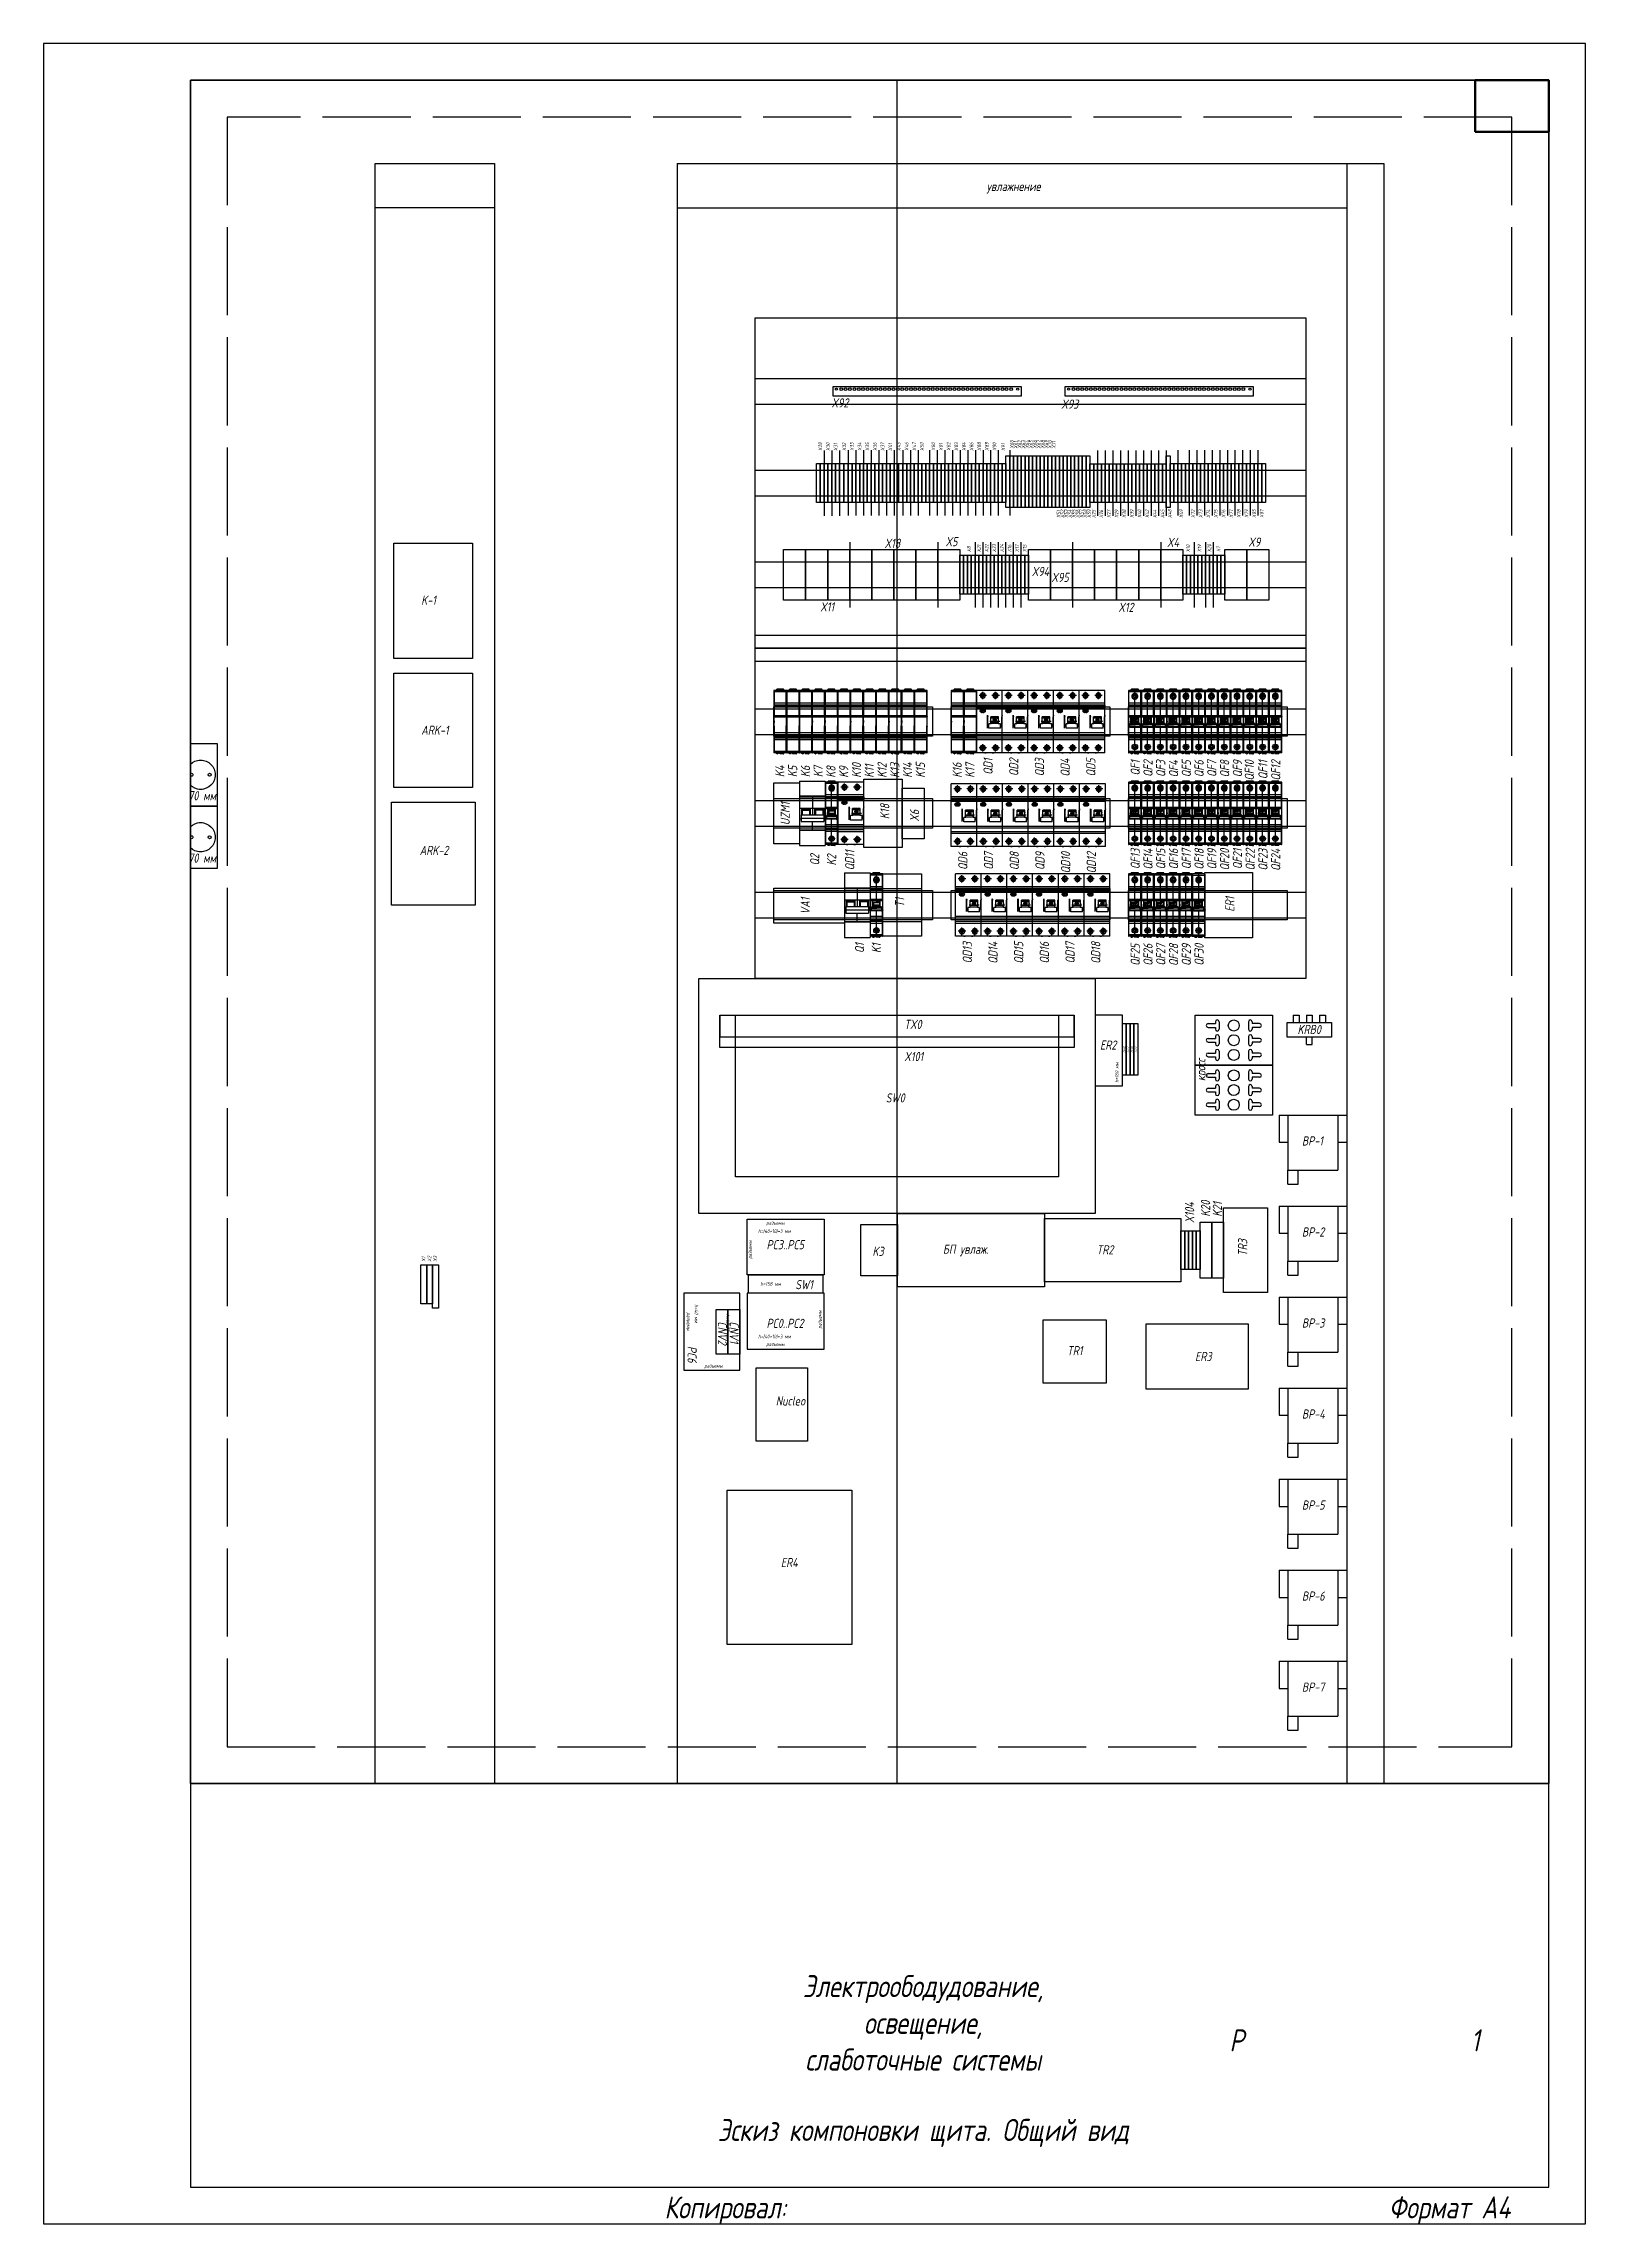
# Paper-space layout 'общий' of a CAD drawing. Header units: millimetres. Extents: x 117 to 327, y 7 to 305.
# The model-space entities are those that its viewports show. They can reach past a viewport. Long polylines and large blocks are cut down to what shows.
import ezdxf
from ezdxf.enums import TextEntityAlignment as Align

# ---------------------------------------------------------------- set-up
doc = ezdxf.new("R2010")
doc.units = ezdxf.units.MM
for name, pattern in [('ACAD_ISO02W100', [15, 12, -3]), ('DASHDOT', [1, 0.5, -0.25, 0, -0.25]), ('DASHED', [19.05, 12.7, -6.35])]:
    doc.linetypes.add(name, pattern=pattern)
doc.layers.add('noprint', color=2, linetype='Continuous', true_color=0xffff00, plot=False)
doc.layers.add('stamp', color=7, linetype='Continuous')
doc.styles.add('textstyle100', font='isocpeui.ttf', dxfattribs={"width": 0.8})
doc.styles.add('textstyle101', font='isocpeui.ttf', dxfattribs={"width": 0.8})
doc.styles.add('textstyle102', font='isocpeui.ttf', dxfattribs={"width": 0.8})
doc.styles.add('textstyle103', font='isocpeui.ttf', dxfattribs={"width": 0.8})
doc.styles.add('textstyle104', font='isocpeui.ttf', dxfattribs={"width": 0.8})
doc.styles.add('textstyle105', font='isocpeui.ttf', dxfattribs={"width": 0.8})
doc.styles.add('textstyle106', font='isocpeui.ttf', dxfattribs={"width": 0.8})
doc.styles.add('textstyle107', font='isocpeui.ttf', dxfattribs={"width": 0.8})
doc.styles.add('textstyle108', font='isocpeui.ttf', dxfattribs={"width": 0.8})
doc.styles.add('textstyle11', font='isocpeui.ttf', dxfattribs={"width": 0.8})
doc.styles.add('textstyle110', font='isocpeui.ttf', dxfattribs={"width": 0.8})
doc.styles.add('textstyle12', font='isocpeui.ttf', dxfattribs={"width": 0.8})
doc.styles.add('textstyle126', font='isocpeui.ttf', dxfattribs={"width": 0.8})
doc.styles.add('textstyle127', font='isocpeui.ttf', dxfattribs={"width": 0.8})
doc.styles.add('textstyle128', font='isocpeui.ttf', dxfattribs={"width": 0.8})
doc.styles.add('textstyle13', font='isocpeui.ttf', dxfattribs={"width": 0.8})
doc.styles.add('textstyle130', font='isocpeui.ttf', dxfattribs={"width": 0.8})
doc.styles.add('textstyle133', font='isocpeui.ttf', dxfattribs={"width": 0.8})
doc.styles.add('textstyle134', font='isocpeui.ttf', dxfattribs={"width": 0.8})
doc.styles.add('textstyle135', font='isocpeui.ttf', dxfattribs={"width": 0.8})
doc.styles.add('textstyle137', font='isocpeui.ttf', dxfattribs={"width": 0.8})
doc.styles.add('textstyle138', font='isocpeui.ttf', dxfattribs={"width": 0.8})
doc.styles.add('textstyle139', font='isocpeui.ttf', dxfattribs={"width": 0.8})
doc.styles.add('textstyle14', font='isocpeui.ttf', dxfattribs={"width": 0.8})
doc.styles.add('textstyle140', font='isocpeui.ttf', dxfattribs={"width": 0.8})
doc.styles.add('textstyle141', font='isocpeui.ttf', dxfattribs={"width": 0.8})
doc.styles.add('textstyle142', font='isocpeui.ttf', dxfattribs={"width": 0.8})
doc.styles.add('textstyle144', font='isocpeui.ttf', dxfattribs={"width": 0.8})
doc.styles.add('textstyle145', font='isocpeui.ttf', dxfattribs={"width": 0.8})
doc.styles.add('textstyle146', font='isocpeui.ttf', dxfattribs={"width": 0.8})
doc.styles.add('textstyle147', font='isocpeui.ttf', dxfattribs={"width": 0.8})
doc.styles.add('textstyle148', font='isocpeui.ttf', dxfattribs={"width": 0.8})
doc.styles.add('textstyle149', font='isocpeui.ttf', dxfattribs={"width": 0.8})
doc.styles.add('textstyle15', font='isocpeui.ttf', dxfattribs={"width": 0.8})
doc.styles.add('textstyle150', font='isocpeui.ttf', dxfattribs={"width": 0.8})
doc.styles.add('textstyle151', font='isocpeui.ttf', dxfattribs={"width": 0.8})
doc.styles.add('textstyle152', font='isocpeui.ttf', dxfattribs={"width": 0.8})
doc.styles.add('textstyle153', font='isocpeui.ttf', dxfattribs={"width": 0.8})
doc.styles.add('textstyle154', font='isocpeui.ttf', dxfattribs={"width": 0.8})
doc.styles.add('textstyle155', font='isocpeui.ttf', dxfattribs={"width": 0.8})
doc.styles.add('textstyle156', font='isocpeui.ttf', dxfattribs={"width": 0.8})
doc.styles.add('textstyle157', font='isocpeui.ttf', dxfattribs={"width": 0.8})
doc.styles.add('textstyle158', font='isocpeui.ttf', dxfattribs={"width": 0.8})
doc.styles.add('textstyle159', font='isocpeui.ttf', dxfattribs={"width": 0.8})
doc.styles.add('textstyle16', font='isocpeui.ttf', dxfattribs={"width": 0.8})
doc.styles.add('textstyle160', font='isocpeui.ttf', dxfattribs={"width": 0.8})
doc.styles.add('textstyle161', font='isocpeui.ttf', dxfattribs={"width": 0.8})
doc.styles.add('textstyle162', font='isocpeui.ttf', dxfattribs={"width": 0.8})
doc.styles.add('textstyle163', font='isocpeui.ttf', dxfattribs={"width": 0.8})
doc.styles.add('textstyle164', font='isocpeui.ttf', dxfattribs={"width": 0.8})
doc.styles.add('textstyle165', font='isocpeui.ttf', dxfattribs={"width": 0.8})
doc.styles.add('textstyle166', font='isocpeui.ttf', dxfattribs={"width": 0.8})
doc.styles.add('textstyle167', font='isocpeui.ttf', dxfattribs={"width": 0.8})
doc.styles.add('textstyle168', font='isocpeui.ttf', dxfattribs={"width": 0.8})
doc.styles.add('textstyle169', font='isocpeui.ttf', dxfattribs={"width": 0.8})
doc.styles.add('textstyle17', font='isocpeui.ttf', dxfattribs={"width": 0.8})
doc.styles.add('textstyle170', font='isocpeui.ttf', dxfattribs={"width": 0.8})
doc.styles.add('textstyle171', font='isocpeui.ttf', dxfattribs={"width": 0.8})
doc.styles.add('textstyle172', font='isocpeui.ttf', dxfattribs={"width": 0.8})
doc.styles.add('textstyle173', font='isocpeui.ttf', dxfattribs={"width": 0.8})
doc.styles.add('textstyle174', font='isocpeui.ttf', dxfattribs={"width": 0.8})
doc.styles.add('textstyle176', font='isocpeui.ttf', dxfattribs={"width": 0.8})
doc.styles.add('textstyle177', font='isocpeui.ttf', dxfattribs={"width": 0.8})
doc.styles.add('textstyle178', font='isocpeui.ttf', dxfattribs={"width": 0.8})
doc.styles.add('textstyle179', font='isocpeui.ttf', dxfattribs={"width": 0.8})
doc.styles.add('textstyle180', font='isocpeui.ttf', dxfattribs={"width": 0.8})
doc.styles.add('textstyle181', font='isocpeui.ttf', dxfattribs={"width": 0.8})
doc.styles.add('textstyle182', font='isocpeui.ttf', dxfattribs={"width": 0.8})
doc.styles.add('textstyle183', font='isocpeui.ttf', dxfattribs={"width": 0.8})
doc.styles.add('textstyle184', font='isocpeui.ttf', dxfattribs={"width": 0.8})
doc.styles.add('textstyle185', font='isocpeui.ttf', dxfattribs={"width": 0.8})
doc.styles.add('textstyle186', font='isocpeui.ttf', dxfattribs={"width": 0.8})
doc.styles.add('textstyle187', font='isocpeui.ttf', dxfattribs={"width": 0.8})
doc.styles.add('textstyle188', font='isocpeui.ttf', dxfattribs={"width": 0.8})
doc.styles.add('textstyle189', font='isocpeui.ttf', dxfattribs={"width": 0.8})
doc.styles.add('textstyle190', font='isocpeui.ttf', dxfattribs={"width": 0.8})
doc.styles.add('textstyle191', font='isocpeui.ttf', dxfattribs={"width": 0.8})
doc.styles.add('textstyle192', font='isocpeui.ttf', dxfattribs={"width": 0.8})
doc.styles.add('textstyle193', font='isocpeui.ttf', dxfattribs={"width": 0.8})
doc.styles.add('textstyle194', font='isocpeui.ttf', dxfattribs={"width": 0.8})
doc.styles.add('textstyle195', font='isocpeui.ttf', dxfattribs={"width": 0.8})
doc.styles.add('textstyle196', font='isocpeui.ttf', dxfattribs={"width": 0.8})
doc.styles.add('textstyle197', font='isocpeui.ttf', dxfattribs={"width": 0.8})
doc.styles.add('textstyle198', font='isocpeui.ttf', dxfattribs={"width": 0.8})
doc.styles.add('textstyle199', font='isocpeui.ttf', dxfattribs={"width": 0.8})
doc.styles.add('textstyle20', font='isocpeui.ttf', dxfattribs={"width": 0.8})
doc.styles.add('textstyle200', font='isocpeui.ttf', dxfattribs={"width": 0.8})
doc.styles.add('textstyle201', font='isocpeui.ttf', dxfattribs={"width": 0.8})
doc.styles.add('textstyle202', font='isocpeui.ttf', dxfattribs={"width": 0.8})
doc.styles.add('textstyle203', font='isocpeui.ttf', dxfattribs={"width": 0.8})
doc.styles.add('textstyle204', font='isocpeui.ttf', dxfattribs={"width": 0.8})
doc.styles.add('textstyle205', font='isocpeui.ttf', dxfattribs={"width": 0.8})
doc.styles.add('textstyle206', font='isocpeui.ttf', dxfattribs={"width": 0.8})
doc.styles.add('textstyle207', font='isocpeui.ttf', dxfattribs={"width": 0.8})
doc.styles.add('textstyle208', font='isocpeui.ttf', dxfattribs={"width": 0.8})
doc.styles.add('textstyle209', font='isocpeui.ttf', dxfattribs={"width": 0.8})
doc.styles.add('textstyle21', font='isocpeui.ttf', dxfattribs={"width": 0.6})
doc.styles.add('textstyle210', font='isocpeui.ttf', dxfattribs={"width": 0.8})
doc.styles.add('textstyle211', font='isocpeui.ttf', dxfattribs={"width": 0.8})
doc.styles.add('textstyle212', font='isocpeui.ttf', dxfattribs={"width": 0.8})
doc.styles.add('textstyle213', font='isocpeui.ttf', dxfattribs={"width": 0.8})
doc.styles.add('textstyle214', font='isocpeui.ttf', dxfattribs={"width": 0.8})
doc.styles.add('textstyle215', font='isocpeui.ttf', dxfattribs={"width": 0.8})
doc.styles.add('textstyle219', font='isocpeui.ttf', dxfattribs={"width": 0.8})
doc.styles.add('textstyle22', font='isocpeui.ttf', dxfattribs={"width": 0.6})
doc.styles.add('textstyle220', font='isocpeui.ttf', dxfattribs={"width": 0.8})
doc.styles.add('textstyle221', font='isocpeui.ttf', dxfattribs={"width": 0.8})
doc.styles.add('textstyle222', font='isocpeui.ttf', dxfattribs={"width": 0.8})
doc.styles.add('textstyle223', font='isocpeui.ttf', dxfattribs={"width": 0.8})
doc.styles.add('textstyle224', font='isocpeui.ttf', dxfattribs={"width": 0.8})
doc.styles.add('textstyle225', font='isocpeui.ttf', dxfattribs={"width": 0.8})
doc.styles.add('textstyle226', font='isocpeui.ttf', dxfattribs={"width": 0.8})
doc.styles.add('textstyle227', font='isocpeui.ttf', dxfattribs={"width": 0.8})
doc.styles.add('textstyle228', font='isocpeui.ttf', dxfattribs={"width": 0.8})
doc.styles.add('textstyle229', font='isocpeui.ttf', dxfattribs={"width": 0.8})
doc.styles.add('textstyle23', font='isocpeui.ttf', dxfattribs={"width": 0.6})
doc.styles.add('textstyle230', font='isocpeui.ttf', dxfattribs={"width": 0.8})
doc.styles.add('textstyle231', font='isocpeui.ttf', dxfattribs={"width": 0.8})
doc.styles.add('textstyle232', font='isocpeui.ttf', dxfattribs={"width": 0.8})
doc.styles.add('textstyle233', font='isocpeui.ttf', dxfattribs={"width": 0.8})
doc.styles.add('textstyle234', font='isocpeui.ttf', dxfattribs={"width": 0.8})
doc.styles.add('textstyle235', font='isocpeui.ttf', dxfattribs={"width": 0.8})
doc.styles.add('textstyle236', font='isocpeui.ttf', dxfattribs={"width": 0.8})
doc.styles.add('textstyle237', font='isocpeui.ttf', dxfattribs={"width": 0.8})
doc.styles.add('textstyle238', font='isocpeui.ttf', dxfattribs={"width": 0.8})
doc.styles.add('textstyle239', font='isocpeui.ttf', dxfattribs={"width": 0.8})
doc.styles.add('textstyle24', font='isocpeui.ttf', dxfattribs={"width": 0.6})
doc.styles.add('textstyle240', font='isocpeui.ttf', dxfattribs={"width": 0.8})
doc.styles.add('textstyle241', font='isocpeui.ttf', dxfattribs={"width": 0.8})
doc.styles.add('textstyle242', font='isocpeui.ttf', dxfattribs={"width": 0.8})
doc.styles.add('textstyle243', font='isocpeui.ttf', dxfattribs={"width": 0.8})
doc.styles.add('textstyle244', font='isocpeui.ttf', dxfattribs={"width": 0.8})
doc.styles.add('textstyle245', font='isocpeui.ttf', dxfattribs={"width": 0.8})
doc.styles.add('textstyle246', font='isocpeui.ttf', dxfattribs={"width": 0.8})
doc.styles.add('textstyle247', font='isocpeui.ttf', dxfattribs={"width": 0.8})
doc.styles.add('textstyle248', font='isocpeui.ttf', dxfattribs={"width": 0.8})
doc.styles.add('textstyle25', font='isocpeui.ttf', dxfattribs={"width": 0.8})
doc.styles.add('textstyle26', font='isocpeui.ttf', dxfattribs={"width": 0.8})
doc.styles.add('textstyle27', font='isocpeui.ttf', dxfattribs={"width": 0.8})
doc.styles.add('textstyle28', font='isocpeui.ttf', dxfattribs={"width": 0.8})
doc.styles.add('textstyle29', font='isocpeui.ttf', dxfattribs={"width": 0.8})
doc.styles.add('textstyle30', font='isocpeui.ttf', dxfattribs={"width": 0.8})
doc.styles.add('textstyle31', font='isocpeui.ttf', dxfattribs={"width": 0.8})
doc.styles.add('textstyle32', font='isocpeui.ttf', dxfattribs={"width": 0.8})
doc.styles.add('textstyle33', font='isocpeui.ttf', dxfattribs={"width": 0.8})
doc.styles.add('textstyle34', font='isocpeui.ttf', dxfattribs={"width": 0.8})
doc.styles.add('textstyle35', font='isocpeui.ttf', dxfattribs={"width": 0.8})
doc.styles.add('textstyle36', font='isocpeui.ttf', dxfattribs={"width": 0.8})
doc.styles.add('textstyle37', font='isocpeui.ttf', dxfattribs={"width": 0.8})
doc.styles.add('textstyle38', font='isocpeui.ttf', dxfattribs={"width": 0.8})
doc.styles.add('textstyle39', font='isocpeui.ttf', dxfattribs={"width": 0.8})
doc.styles.add('textstyle40', font='isocpeui.ttf', dxfattribs={"width": 0.8})
doc.styles.add('textstyle41', font='isocpeui.ttf', dxfattribs={"width": 0.8})
doc.styles.add('textstyle42', font='isocpeui.ttf', dxfattribs={"width": 0.8})
doc.styles.add('textstyle43', font='isocpeui.ttf', dxfattribs={"width": 0.8})
doc.styles.add('textstyle44', font='isocpeui.ttf', dxfattribs={"width": 0.8})
doc.styles.add('textstyle45', font='isocpeui.ttf', dxfattribs={"width": 0.8})
doc.styles.add('textstyle46', font='isocpeui.ttf', dxfattribs={"width": 0.8})
doc.styles.add('textstyle47', font='isocpeui.ttf', dxfattribs={"width": 0.8})
doc.styles.add('textstyle48', font='isocpeui.ttf', dxfattribs={"width": 0.8})
doc.styles.add('textstyle49', font='isocpeui.ttf', dxfattribs={"width": 0.8})
doc.styles.add('textstyle50', font='isocpeui.ttf', dxfattribs={"width": 0.8})
doc.styles.add('textstyle51', font='isocpeui.ttf', dxfattribs={"width": 0.8})
doc.styles.add('textstyle52', font='isocpeui.ttf', dxfattribs={"width": 0.8})
doc.styles.add('textstyle53', font='isocpeui.ttf', dxfattribs={"width": 0.8})
doc.styles.add('textstyle54', font='isocpeui.ttf', dxfattribs={"width": 0.8})
doc.styles.add('textstyle55', font='isocpeui.ttf', dxfattribs={"width": 0.8})
doc.styles.add('textstyle56', font='isocpeui.ttf', dxfattribs={"width": 0.8})
doc.styles.add('textstyle57', font='isocpeui.ttf', dxfattribs={"width": 0.8})
doc.styles.add('textstyle58', font='isocpeui.ttf', dxfattribs={"width": 0.8})
doc.styles.add('textstyle59', font='isocpeui.ttf', dxfattribs={"width": 0.8})
doc.styles.add('textstyle60', font='isocpeui.ttf', dxfattribs={"width": 0.8})
doc.styles.add('textstyle61', font='isocpeui.ttf', dxfattribs={"width": 0.8})
doc.styles.add('textstyle62', font='isocpeui.ttf', dxfattribs={"width": 0.8})
doc.styles.add('textstyle63', font='isocpeui.ttf', dxfattribs={"width": 0.8})
doc.styles.add('textstyle64', font='isocpeui.ttf', dxfattribs={"width": 0.8})
doc.styles.add('textstyle65', font='isocpeui.ttf', dxfattribs={"width": 0.8})
doc.styles.add('textstyle67', font='isocpeui.ttf', dxfattribs={"width": 0.8})
doc.styles.add('textstyle68', font='isocpeui.ttf', dxfattribs={"width": 0.8})
doc.styles.add('textstyle69', font='isocpeui.ttf', dxfattribs={"width": 0.8})
doc.styles.add('textstyle70', font='isocpeui.ttf', dxfattribs={"width": 0.8})
doc.styles.add('textstyle71', font='isocpeui.ttf', dxfattribs={"width": 0.8})
doc.styles.add('textstyle72', font='isocpeui.ttf', dxfattribs={"width": 0.8})
doc.styles.add('textstyle73', font='isocpeui.ttf', dxfattribs={"width": 0.8})
doc.styles.add('textstyle74', font='isocpeui.ttf', dxfattribs={"width": 0.8})
doc.styles.add('textstyle75', font='isocpeui.ttf', dxfattribs={"width": 0.8})
doc.styles.add('textstyle76', font='isocpeui.ttf', dxfattribs={"width": 0.8})
doc.styles.add('textstyle77', font='isocpeui.ttf', dxfattribs={"width": 0.8})
doc.styles.add('textstyle79', font='isocpeui.ttf', dxfattribs={"width": 0.8})
doc.styles.add('textstyle80', font='isocpeui.ttf', dxfattribs={"width": 0.8})
doc.styles.add('textstyle81', font='isocpeui.ttf', dxfattribs={"width": 0.8})
doc.styles.add('textstyle82', font='isocpeui.ttf', dxfattribs={"width": 0.8})
doc.styles.add('textstyle83', font='isocpeui.ttf', dxfattribs={"width": 0.8})
doc.styles.add('textstyle84', font='isocpeui.ttf', dxfattribs={"width": 0.8})
doc.styles.add('textstyle85', font='isocpeui.ttf', dxfattribs={"width": 0.8})
doc.styles.add('textstyle86', font='isocpeui.ttf', dxfattribs={"width": 0.8})
doc.styles.add('textstyle87', font='isocpeui.ttf', dxfattribs={"width": 0.8})
doc.styles.add('textstyle88', font='isocpeui.ttf', dxfattribs={"width": 0.8})
doc.styles.add('textstyle89', font='isocpeui.ttf', dxfattribs={"width": 0.8})
doc.styles.add('textstyle91', font='isocpeui.ttf', dxfattribs={"width": 0.8})
doc.styles.add('textstyle92', font='isocpeui.ttf', dxfattribs={"width": 0.8})
doc.styles.add('textstyle93', font='isocpeui.ttf', dxfattribs={"width": 0.8})
doc.styles.add('textstyle94', font='isocpeui.ttf', dxfattribs={"width": 0.8})
doc.styles.add('textstyle95', font='isocpeui.ttf', dxfattribs={"width": 0.8})
doc.styles.add('textstyle96', font='isocpeui.ttf', dxfattribs={"width": 0.8})
doc.styles.add('textstyle97', font='isocpeui.ttf', dxfattribs={"width": 0.8})
doc.styles.add('textstyle99', font='isocpeui.ttf', dxfattribs={"width": 0.8})

psp = doc.layouts.new('общий')

# ---------------------------------------------------------------- texts
at = {"layer": 'stamp', "lineweight": 35, "width": 0.8}
for s, style, p in [('Копировал:', 'textstyle244', (201.75, 8.28)), ('Формат А4', 'textstyle243', (300.4, 8.28))]:
    psp.add_text(s, height=3.005, dxfattribs=dict(at, style=style)).set_placement(p)
at = {"layer": 'stamp', "lineweight": 35, "char_height": 3, "width": 70.1573, "attachment_point": 5}
for s, insert, style in [('{Электроободудование,\\Pосвещение,\\Pслаботочные системы}', (237, 34.92), 'textstyle247'), ('Эскиз компоновки щита. Общий вид', (237, 19.92), 'textstyle248')]:
    psp.add_mtext(s, dxfattribs=dict(at, insert=insert, style=style))
at = {"layer": 'stamp', "ltscale": 100, "char_height": 3, "attachment_point": 4}
for s, insert, width, style in [('{\\pxqc;Р}', (272.19, 32.53), 15, 'textstyle246'), ('\\pxqc;1', (302.19, 32.53), 20, 'textstyle245')]:
    psp.add_mtext(s, dxfattribs=dict(at, insert=insert, width=width, style=style))

msp = doc.modelspace()

# ---------------------------------------------------------------- texts
at = {"color": 1, "lineweight": 40, "true_color": 0xff0000, "width": 0.8}
for s, style, p in [('X92', 'textstyle133', (210.112, 2467.87)), ('X93', 'textstyle133', (523.083, 2466.192)), ('X18', 'textstyle133', (282.423, 2276.531)), ('X5', 'textstyle133', (365.529, 2278.894)), ('X4', 'textstyle133', (667.169, 2277.846)), ('X9', 'textstyle133', (777.942, 2278.237)), ('X94', 'textstyle133', (482.925, 2238.252)), ('X95', 'textstyle133', (509.735, 2230.135)), ('K-1', 'textstyle240', (-348.574, 2198.981)), ('X11', 'textstyle133', (194.8, 2190)), ('X12', 'textstyle133', (600.848, 2189.321)), ('ARK-1', 'textstyle239', (-348.574, 2021.981)), ('ARK-2', 'textstyle238', (-350.699, 1858.281)), ('TX0', 'textstyle11', (309.277, 1621.299)), ('ER2', 'textstyle26', (576.03, 1593.092)), ('KRB0', 'textstyle13', (844.997, 1614.33)), ('X101', 'textstyle215', (309.277, 1577.422)), ('BP-1', 'textstyle222', (851.087, 1462.502)), ('BP-2', 'textstyle223', (851.087, 1338.502)), ('K3', 'textstyle231', (266.076, 1312.15)), ('БП увлаж.', 'textstyle232', (361.99, 1315.01)), ('TR2', 'textstyle230', (571.273, 1314.217)), ('SW1', 'textstyle25', (160.943, 1266.74)), ('BP-3', 'textstyle224', (851.087, 1214.502)), ('TR1', 'textstyle229', (530.99, 1176.836)), ('ER3', 'textstyle221', (705.495, 1168.861)), ('BP-4', 'textstyle225', (851.087, 1090.502)), ('BP-5', 'textstyle226', (851.087, 966.502)), ('ER4', 'textstyle237', (141.339, 888.195)), ('BP-6', 'textstyle227', (851.087, 842.502)), ('BP-7', 'textstyle228', (851.087, 718.502))]:
    msp.add_text(s, height=12.5, dxfattribs=dict(at, style=style)).set_placement(p)
for s, height, rotation, style, p in [('X28', 5, 90, 'textstyle180', (197.488, 2408.839)), ('X30', 5, 90, 'textstyle201', (207.888, 2408.839)), ('X31', 5, 90, 'textstyle189', (218.288, 2408.839)), ('X32', 5, 90, 'textstyle187', (229.941, 2408.639)), ('X33', 5, 90, 'textstyle188', (240.688, 2408.839)), ('X34', 5, 90, 'textstyle202', (251.088, 2408.839)), ('X35', 5, 90, 'textstyle203', (261.488, 2408.839)), ('X36', 5, 90, 'textstyle204', (271.888, 2408.839)), ('X37', 5, 90, 'textstyle207', (282.288, 2408.839)), ('X41', 5, 90, 'textstyle208', (292.688, 2408.839)), ('X43', 5, 90, 'textstyle209', (304.341, 2408.639)), ('X46', 5, 90, 'textstyle176', (315.088, 2408.839)), ('X47', 5, 90, 'textstyle177', (325.488, 2408.839)), ('X50', 5, 90, 'textstyle200', (335.888, 2408.839)), ('X80', 5, 90, 'textstyle181', (351.488, 2408.839)), ('X81', 5, 90, 'textstyle182', (361.888, 2408.839)), ('X82', 5, 90, 'textstyle183', (372.288, 2408.839)), ('X83', 5, 90, 'textstyle190', (382.688, 2408.839)), ('X84', 5, 90, 'textstyle191', (393.088, 2408.839)), ('X86', 5, 90, 'textstyle194', (403.488, 2408.839)), ('X88', 5, 90, 'textstyle205', (413.888, 2408.839)), ('X89', 5, 90, 'textstyle206', (424.288, 2408.839)), ('X90', 5, 90, 'textstyle210', (434.688, 2408.839)), ('X91', 5, 90, 'textstyle211', (446.585, 2408.639)), ('X60', 5, 90, 'textstyle178', (458.476, 2411.868)), ('X61', 5, 90, 'textstyle179', (463.676, 2411.868)), ('X62', 5, 90, 'textstyle184', (468.876, 2411.868)), ('X63', 5, 90, 'textstyle185', (474.076, 2411.868)), ('X64', 5, 90, 'textstyle186', (479.276, 2411.868)), ('X65', 5, 90, 'textstyle192', (484.476, 2411.868)), ('X66', 5, 90, 'textstyle193', (489.676, 2411.868)), ('X67', 5, 90, 'textstyle195', (494.876, 2411.868)), ('X68', 5, 90, 'textstyle196', (500.076, 2411.868)), ('X69', 5, 90, 'textstyle197', (505.276, 2411.868)), ('X70', 5, 90, 'textstyle198', (510.476, 2411.868)), ('X71', 5, 90, 'textstyle199', (515.676, 2411.868)), ('X51', 5, 90, 'textstyle158', (522.073, 2317.335)), ('X52', 5, 90, 'textstyle154', (527.273, 2317.335)), ('X53', 5, 90, 'textstyle152', (532.473, 2317.335)), ('X54', 5, 90, 'textstyle153', (537.673, 2317.335)), ('X55', 5, 90, 'textstyle163', (542.873, 2317.335)), ('X56', 5, 90, 'textstyle164', (548.073, 2317.335)), ('X57', 5, 90, 'textstyle168', (553.273, 2317.335)), ('X58', 5, 90, 'textstyle165', (558.473, 2317.335)), ('X59', 5, 90, 'textstyle174', (563.673, 2317.335)), ('X25', 5, 90, 'textstyle145', (569.888, 2317.335)), ('X26', 5, 90, 'textstyle155', (580.288, 2317.335)), ('X27', 5, 90, 'textstyle159', (590.688, 2317.335)), ('X29', 5, 90, 'textstyle166', (601.088, 2317.335)), ('X38', 5, 90, 'textstyle171', (611.488, 2317.335)), ('X39', 5, 90, 'textstyle146', (621.888, 2317.335)), ('X40', 5, 90, 'textstyle147', (632.288, 2317.335)), ('X42', 5, 90, 'textstyle156', (642.688, 2317.335)), ('X44', 5, 90, 'textstyle172', (653.088, 2317.335)), ('X45', 5, 90, 'textstyle144', (663.488, 2317.335)), ('X48', 5, 90, 'textstyle169', (673.479, 2317.335)), ('X49', 5, 90, 'textstyle170', (689.079, 2317.335)), ('X72', 5, 90, 'textstyle157', (705.088, 2317.535)), ('X73', 5, 90, 'textstyle148', (715.488, 2317.535)), ('X74', 5, 90, 'textstyle149', (725.888, 2317.535)), ('X75', 5, 90, 'textstyle150', (736.288, 2317.535)), ('X76', 5, 90, 'textstyle151', (746.688, 2317.535)), ('X77', 5, 90, 'textstyle160', (757.088, 2317.535)), ('X78', 5, 90, 'textstyle161', (767.488, 2317.535)), ('X79', 5, 90, 'textstyle162', (777.888, 2317.535)), ('X85', 5, 90, 'textstyle167', (788.288, 2317.535)), ('X87', 5, 90, 'textstyle173', (798.688, 2317.535)), ('X8', 5, 90, 'textstyle128', (399.994, 2270.717)), ('X21', 5, 90, 'textstyle139', (413.7, 2270.717)), ('X22', 5, 90, 'textstyle140', (424.1, 2270.717)), ('X23', 5, 90, 'textstyle141', (434.5, 2270.717)), ('X24', 5, 90, 'textstyle142', (444.9, 2270.717)), ('X16', 5, 90, 'textstyle134', (455.3, 2270.717)), ('X17', 5, 90, 'textstyle135', (465.7, 2270.717)), ('X15', 5, 90, 'textstyle133', (476.1, 2270.717)), ('X10', 5, 90, 'textstyle130', (698.394, 2270.717)), ('X19', 5, 90, 'textstyle137', (713.994, 2270.717)), ('X20', 5, 90, 'textstyle138', (727.469, 2270.717)), ('X7', 5, 90, 'textstyle127', (739.994, 2270.917)), ('K4', 12.5, 90, 'textstyle108', (146.162, 1964.291)), ('K5', 12.5, 90, 'textstyle108', (163.562, 1964.291)), ('K6', 12.5, 90, 'textstyle107', (180.962, 1964.291)), ('K7', 12.5, 90, 'textstyle106', (198.362, 1964.291)), ('K8', 12.5, 90, 'textstyle105', (215.762, 1963.483)), ('K9', 12.5, 90, 'textstyle104', (233.162, 1963.483)), ('K10', 12.5, 90, 'textstyle110', (250.562, 1963.483)), ('K11', 12.5, 90, 'textstyle103', (267.962, 1963.483)), ('K12', 12.5, 90, 'textstyle102', (285.362, 1963.483)), ('K13', 12.5, 90, 'textstyle101', (302.762, 1963.483)), ('K14', 12.5, 90, 'textstyle100', (320.162, 1963.483)), ('K15', 12.5, 90, 'textstyle99', (337.562, 1963.483)), ('K16', 12.5, 90, 'textstyle97', (387.662, 1963.483)), ('K17', 12.5, 90, 'textstyle97', (405.062, 1963.483)), ('UZM1', 12.5, 90, 'textstyle42', (153.468, 1898.869)), ('K18', 12.5, 90, 'textstyle96', (289.059, 1907.088)), ('X6', 12.5, 90, 'textstyle126', (329.665, 1903.594)), ('Q2', 12.5, 90, 'textstyle46', (193.647, 1843.941)), ('K2', 12.5, 90, 'textstyle45', (216.619, 1843.941)), ('QD11', 12.5, 90, 'textstyle47', (241.326, 1837.397)), ('VA1', 12.5, 90, 'textstyle43', (180.813, 1777.252)), ('T1', 12.5, 90, 'textstyle44', (309.341, 1787.185)), ('ER1', 12.5, 90, 'textstyle65', (759.091, 1780.986)), ('Q1', 12.5, 90, 'textstyle40', (254.647, 1724.651)), ('K1', 12.5, 90, 'textstyle41', (277.619, 1724.651)), ('кросс', 12.5, 90, 'textstyle220', (719.582, 1550.26)), ('X104', 12.5, 90, 'textstyle233', (704.357, 1356.854)), ('K20', 12.5, 90, 'textstyle234', (726.074, 1365.54)), ('K21', 12.5, 90, 'textstyle235', (742.074, 1365.54)), ('X1', 5, 90, 'textstyle212', (-342.982, 1304.327)), ('X2', 5, 90, 'textstyle213', (-334.982, 1304.327)), ('X3', 5, 90, 'textstyle214', (-326.982, 1304.327)), ('PC3..PC5', 12.5, 360, 'textstyle17', (121.796, 1321.139)), ('TR3', 12.5, 90, 'textstyle236', (776.521, 1311.77)), ('CNV2', 12.5, 270, 'textstyle38', (55.497, 1222.949)), ('CNV1', 12.5, 270, 'textstyle37', (71.497, 1222.949)), ('PC0..PC2', 12.5, 360, 'textstyle14', (121.796, 1213.985)), ('PC6', 12.5, 270, 'textstyle33', (14.143, 1189.473)), ('Nucleo', 12.5, 360, 'textstyle219', (134.406, 1108.336))]:
    msp.add_text(s, height=height, rotation=rotation, dxfattribs=dict(at, style=style)).set_placement(p)
for s, style, p in [('QD1', 'textstyle53', (429.726, 1989.859)), ('QD2', 'textstyle52', (464.726, 1989.859)), ('QD3', 'textstyle51', (499.726, 1989.859)), ('QD5', 'textstyle49', (569.726, 1989.859)), ('QD4', 'textstyle50', (534.726, 1989.859)), ('QF1', 'textstyle67', (630.183, 1987.39)), ('QF2', 'textstyle67', (647.583, 1987.39)), ('QF3', 'textstyle68', (664.983, 1987.39)), ('QF4', 'textstyle69', (682.383, 1987.39)), ('QF5', 'textstyle70', (699.783, 1987.39)), ('QF6', 'textstyle71', (717.183, 1987.39)), ('QF7', 'textstyle72', (734.583, 1987.39)), ('QF8', 'textstyle73', (751.983, 1987.39)), ('QF9', 'textstyle74', (769.383, 1987.39)), ('QF10', 'textstyle75', (785.625, 1987.39)), ('QF11', 'textstyle76', (804.183, 1987.39)), ('QF12', 'textstyle77', (821.583, 1987.39)), ('QD6', 'textstyle48', (395.426, 1862.416)), ('QD7', 'textstyle59', (430.426, 1862.416)), ('QD8', 'textstyle58', (465.426, 1862.416)), ('QD9', 'textstyle57', (500.426, 1862.416)), ('QD10', 'textstyle56', (535.426, 1862.416)), ('QD12', 'textstyle55', (570.426, 1862.416)), ('QF13', 'textstyle79', (630.183, 1866.883)), ('QF14', 'textstyle79', (647.583, 1866.783)), ('QF15', 'textstyle80', (664.983, 1866.783)), ('QF16', 'textstyle81', (682.383, 1866.783)), ('QF17', 'textstyle82', (699.783, 1866.783)), ('QF18', 'textstyle83', (717.183, 1866.783)), ('QF19', 'textstyle84', (734.583, 1866.783)), ('QF20', 'textstyle85', (751.983, 1866.783)), ('QF21', 'textstyle86', (769.383, 1866.783)), ('QF22', 'textstyle87', (786.783, 1866.783)), ('QF23', 'textstyle88', (804.183, 1866.783)), ('QF24', 'textstyle89', (821.583, 1866.783)), ('QD13', 'textstyle54', (401.426, 1739.916)), ('QD14', 'textstyle63', (436.426, 1739.916)), ('QD15', 'textstyle62', (471.426, 1739.916)), ('QD16', 'textstyle61', (506.426, 1739.916)), ('QD17', 'textstyle60', (541.426, 1739.916)), ('QD18', 'textstyle64', (576.426, 1739.916)), ('QF25', 'textstyle91', (630.183, 1737.29)), ('QF26', 'textstyle91', (647.583, 1737.29)), ('QF27', 'textstyle92', (664.983, 1737.29)), ('QF28', 'textstyle93', (682.383, 1737.29)), ('QF29', 'textstyle94', (699.783, 1737.29)), ('QF30', 'textstyle95', (717.183, 1737.29))]:
    msp.add_text(s, height=12.5, rotation=90, dxfattribs=dict(at, style=style)).set_placement(p, align=Align.RIGHT)
at = {"lineweight": 13, "width": 0.6}
for style, p in [('textstyle21', (610.333, 1589.158)), ('textstyle22', (615.533, 1589.158)), ('textstyle23', (620.733, 1589.158)), ('textstyle24', (625.933, 1589.158))]:
    msp.add_text('ZS4-D2', height=2.5, rotation=90, dxfattribs=dict(at, style=style)).set_placement(p)
at = {"color": 1, "lineweight": 40, "style": 'textstyle12', "width": 0.8}
msp.add_text('SW0', height=12.5, dxfattribs=at).set_placement((284.112, 1521.104))
at = {"layer": 'noprint', "linetype": 'DASHED', "ltscale": 5, "width": 0.8}
for s, style, p in [('увлажнение', 'textstyle15', (421.756, 2762.718)), ('h=70 мм', 'textstyle242', (-680.027, 1932.731)), ('h=70 мм', 'textstyle241', (-680.027, 1847.731))]:
    msp.add_text(s, height=12.5, dxfattribs=dict(at, style=style)).set_placement(p)
for s, rotation, style, p in [('h=160 мм', 90, 'textstyle27', (601.398, 1548.175)), ('h=(40+10)*3 мм', 360, 'textstyle20', (110.348, 1343.451)), ('разъемы', 360, 'textstyle29', (121.375, 1354.478)), ('разъемы', 90, 'textstyle31', (101.642, 1308.173)), ('h=158 мм', 360, 'textstyle28', (113.412, 1271.486)), ('разъемы', 270, 'textstyle35', (13.2, 1235.191)), ('h=40 мм', 270, 'textstyle34', (23.845, 1246.218)), ('h=40+13 мм', 270, 'textstyle39', (66.656, 1232.764)), ('разъемы', 90, 'textstyle32', (196.65, 1213.165)), ('h=(40+10)*3 мм', 360, 'textstyle16', (110.348, 1199.902)), ('разъемы', 360, 'textstyle30', (121.375, 1189.258)), ('разъемы', 360, 'textstyle36', (37.107, 1159.916))]:
    msp.add_text(s, height=5, rotation=rotation, dxfattribs=dict(at, style=style)).set_placement(p)

# ---------------------------------------------------------------- blocks, each defined once
blk = doc.blocks.new('рубильник')
for p, q in [((-17.5, 0), (-17.5, -88)), ((-17.5, 0), (17.5, 0)), ((17.5, 0), (17.5, -88)), ((-17.5, -88), (17.5, -88))]:
    blk.add_line(p, q)
at = {"color": 0, "linetype": 'Continuous'}
for p, q in [((-17.5, -20.8), (-17.5, -67.2)), ((17.5, -20.8), (-17.5, -20.8)), ((-17.5, -21.5), (17.5, -21.5)), ((0, -20.8), (0, -46)), ((17.5, -20.8), (17.5, -67.2)), ((-17.5, -37), (17.5, -37)), ((-17.5, -51.5), (-15.5, -51.5)), ((-15.5, -46), (-15.5, -55)), ((-15.5, -46), (15.5, -46)), ((-15.5, -50.5), (15.5, -50.5)), ((-15.5, -55), (15.5, -55)), ((-15, -38), (-3, -38)), ((-15, -38), (-15, -46)), ((-14, -39.5), (-4, -39.5)), ((-14, -39.5), (-14, -46)), ((-4, -39.5), (-4, -46)), ((-3, -38), (-3, -46)), ((0, -67.2), (0, -55)), ((3, -38), (3, -46)), ((15, -38), (3, -38)), ((14, -39.5), (4, -39.5)), ((4, -39.5), (4, -46)), ((14, -39.5), (14, -46)), ((15, -38), (15, -46)), ((15.5, -46), (15.5, -55)), ((17.5, -51.5), (15.5, -51.5)), ((-17.5, -66.5), (17.5, -66.5)), ((17.5, -67.2), (-17.5, -67.2))]:
    blk.add_line(p, q, dxfattribs=at)
blk = doc.blocks.new('расцепитель')
at = {"color": 7, "linetype": 'Continuous'}
for p, q in [((-8.7, 1.6), (-8.7, -34)), ((-8.5, 1.8), (-8.2, 1.8)), ((-8.2, -34.9), (-8.2, 1.9)), ((8.2, 1.9), (-8.2, 1.9)), ((-4.5, 3.4), (-4.8, 3.2)), ((-4.8, 1.9), (-4.8, 3.2)), ((-4.5, 2.9), (-4.8, 2.6)), ((-4.5, 2.9), (-4.5, 3.4)), ((4.5, 3.4), (-4.5, 3.4)), ((-4.5, 2.9), (-4, 2.9)), ((-3.8, 1.9), (-3.8, 3.1)), ((0, 1.9), (0, 3.4)), ((0, -2.2), (0, 1.9)), ((3.8, 1.9), (3.8, 3.4)), ((4, 2.9), (4.8, 2.9)), ((4.8, 3.2), (4.5, 3.4)), ((4.8, 1.9), (4.8, 3.2)), ((8.2, -34.9), (8.2, 1.9)), ((8.5, 1.8), (8.2, 1.8)), ((8.7, -82.8), (8.7, 1.6)), ((-8.5, -15.6), (-8.2, -15.6)), ((-8.5, -18.2), (-8.2, -18.2)), ((8.2, -15.6), (-8.2, -15.6)), ((8.2, -18.1), (-8.2, -18.1)), ((-3.2, -5.5), (-1, -5.5)), ((-1, -6.8), (-3.2, -6.8)), ((-2.6, -9.1), (-2.4, -9.1)), ((-1.8, -4.3), (-0.9, -5.4)), ((-0.8, -5.2), (-1.8, -4.3)), ((-0.9, -6.9), (-1.8, -8)), ((-1.8, -8), (-0.8, -7.1)), ((-0.9, -5.4), (-0.8, -5.3)), ((-0.8, -7), (-0.9, -6.9)), ((0, -9.9), (-0.9, -10)), ((0, -10), (-0.6, -10)), ((-0.5, -5), (-0.5, -3.6)), ((-0.5, -7.3), (-0.5, -8.7)), ((0, -2.2), (0, -2.4)), ((0, -2.2), (0, -2.2)), ((0, -9.9), (0, -9.9)), ((0, -10), (0, -9.9)), ((0, -10.1), (0, -10)), ((0, -10), (0.8, -10)), ((0, -34.7), (0, -10.1)), ((0.5, -3.6), (0.5, -5)), ((0.5, -7.3), (0.5, -8.7)), ((1.8, -4.3), (0.8, -5.2)), ((0.8, -5.3), (0.9, -5.4)), ((0.9, -6.9), (0.8, -7)), ((0.8, -7.1), (1.8, -8)), ((0.9, -5.4), (1.8, -4.3)), ((1.8, -8), (0.9, -6.9)), ((1.4, -9.8), (0.9, -9.8)), ((1, -5.5), (3.2, -5.5)), ((3.2, -6.8), (1, -6.8)), ((8.5, -15.6), (8.2, -15.6)), ((8.5, -18.2), (8.2, -18.2)), ((-8.7, -47.2), (-8.7, -34)), ((-8.7, -47.2), (-8.7, -82.8)), ((-8.5, -56), (-8.2, -56)), ((-8.2, -46.4), (-8.2, -34.9)), ((-8.2, -83.1), (-8.2, -46.4)), ((8.2, -56.1), (-8.2, -56.1)), ((-6.7, -43.1), (-6.7, -43.4)), ((-6.5, -43.1), (-6.7, -43.1)), ((-6.7, -43.4), (0.4, -43.4)), ((-6.7, -48.6), (-6.7, -43.4)), ((-6.7, -44.6), (0.4, -44.6)), ((6.7, -48.6), (-6.7, -48.6)), ((-6.5, -43.1), (-4.9, -43.1)), ((-5.3, -36.5), (0, -36.5)), ((0, -35), (-5.3, -35.1)), ((-5.3, -43.1), (-5.3, -35.1)), ((-4.9, -42), (-4.9, -41.3)), ((-4.9, -42.9), (-4.9, -42)), ((4.9, -42.9), (-4.9, -42.9)), ((-4.9, -43.1), (-4.9, -42.9)), ((-4, -37.1), (4, -37.1)), ((-4, -37.1), (-4, -40.3)), ((-4, -40.3), (4, -40.3)), ((-3.2, -36.5), (-3.2, -36.7)), ((-3.2, -36.7), (-3.2, -36.8)), ((-3.2, -36.8), (3.2, -36.8)), ((-3, -36.5), (-3, -36.8)), ((-2.3, -36.5), (-2.3, -36.8)), ((-2, -36.5), (-2, -36.8)), ((0, -34.7), (0, -36.5)), ((5.2, -35.1), (0, -35)), ((3.3, -36.3), (0, -36.3)), ((0, -71.4), (0, -48.6)), ((0.7, -43.7), (0.7, -44.4)), ((1.7, -36.8), (2, -36.7)), ((2, -36.7), (2, -36.8)), ((3.2, -36.3), (3.2, -36.7)), ((3.2, -36.7), (3.2, -36.8)), ((3.3, -36.5), (3.3, -36.3)), ((5.2, -36.5), (3.3, -36.5)), ((4, -37.1), (4, -40.3)), ((4.9, -42), (4.9, -41.3)), ((4.9, -42), (4.9, -42.9)), ((4.9, -42.9), (4.9, -43.1)), ((6.7, -43.1), (4.9, -43.1)), ((5.2, -43.1), (5.2, -35.1)), ((6.7, -43.1), (6.7, -48.6)), ((8.2, -34.9), (8.2, -46.4)), ((8.2, -83.1), (8.2, -46.4)), ((8.5, -56), (8.2, -56)), ((-8.5, -63), (-8.2, -63)), ((-8.5, -65.6), (-8.2, -65.6)), ((-8.5, -83), (-8.2, -83)), ((8.2, -63.1), (-8.2, -63.1)), ((8.2, -65.6), (-8.2, -65.6)), ((8.2, -83.1), (-8.2, -83.1)), ((-6.1, -83.2), (-6.1, -83.1)), ((-6.1, -83.2), (-4.8, -83.2)), ((-4.8, -84.5), (-4.8, -83.1)), ((-4.5, -84.1), (-4.8, -83.9)), ((-4.5, -84.6), (-4.8, -84.5)), ((-4, -84.1), (-4.5, -84.1)), ((-4.5, -84.6), (-4.5, -84.1)), ((-4, -84.6), (-4.5, -84.6)), ((-3.8, -84.3), (-3.8, -83.1)), ((-2.9, -84.1), (-3.8, -84.1)), ((-3.2, -74.4), (-1, -74.4)), ((-1, -75.7), (-3.2, -75.7)), ((-2.6, -83.1), (-2.6, -83.8)), ((-1, -83.2), (-2.6, -83.2)), ((-0.8, -74.1), (-1.8, -73.2)), ((-1.8, -73.2), (-0.9, -74.3)), ((-0.9, -75.8), (-1.8, -76.9)), ((-1.8, -76.9), (-0.8, -76)), ((-1, -83.1), (-1, -83.4)), ((-0.9, -74.3), (-0.8, -74.2)), ((-0.8, -75.9), (-0.9, -75.8)), ((-0.5, -73.9), (-0.5, -72.5)), ((-0.5, -77.6), (-0.5, -76.2)), ((-0.4, -84), (3.8, -84)), ((0, -83.1), (0, -78.9)), ((0.5, -73.9), (0.5, -72.5)), ((0.5, -76.2), (0.5, -77.6)), ((1.8, -73.2), (0.8, -74.1)), ((0.8, -74.2), (0.9, -74.3)), ((0.9, -75.8), (0.8, -75.9)), ((0.8, -76), (1.8, -76.9)), ((0.9, -74.3), (1.8, -73.2)), ((1.8, -76.9), (0.9, -75.8)), ((1, -74.4), (3.2, -74.4)), ((3.2, -75.7), (1, -75.7)), ((3.8, -83.1), (3.8, -84.3)), ((4.5, -84.1), (4, -84.1)), ((4.5, -84.6), (4, -84.6)), ((4.5, -84.1), (4.8, -83.9)), ((4.5, -84.6), (4.5, -84.1)), ((4.5, -84.6), (4.8, -84.5)), ((4.8, -84.5), (4.8, -83.1)), ((6.2, -83.2), (4.8, -83.2)), ((6.2, -83.2), (6.2, -83.1)), ((8.5, -63), (8.2, -63)), ((8.5, -65.6), (8.2, -65.6)), ((8.5, -83), (8.2, -83))]:
    blk.add_line(p, q, dxfattribs=at)
at = {"color": 9, "linetype": 'Continuous', "true_color": 0xc0c0c0}
for p, q in [((-8.5, 1.8), (-8.5, -34.2)), ((8.2, 0), (-8.2, 0)), ((-4, 2.9), (-4, 3.4)), ((3.8, 3.1), (-3.8, 3.1)), ((4, 3.4), (4, 2.9)), ((8.5, -34.2), (8.5, 1.8)), ((-8.5, 0), (-8.2, 0)), ((-8.5, -19.9), (-8.2, -19.9)), ((8.2, -19.9), (-8.2, -19.9)), ((-1.8, -9.6), (-1.9, -9.6)), ((-1.3, -9.9), (-1.4, -9.9)), ((0, -2.2), (-0.3, -2.2)), ((0.2, -10.1), (0, -10.1)), ((8.5, 0), (8.2, 0)), ((8.5, -19.9), (8.2, -19.9)), ((-8.5, -32.9), (-8.2, -32.9)), ((-8.5, -41.6), (-8.5, -39.7)), ((-8.5, -47.1), (-8.5, -83)), ((-8.5, -48.4), (-8.2, -48.4)), ((-8.3, -34.8), (-8.2, -34.8)), ((-8.3, -46.5), (-8.2, -46.5)), ((8.2, -32.9), (-8.2, -32.9)), ((8.2, -34.7), (-8.2, -34.7)), ((-6.7, -46.6), (-8.2, -46.6)), ((-6.7, -48.4), (-8.2, -48.4)), ((-6.7, -44.3), (0.4, -44.3)), ((6.7, -44.8), (-6.7, -44.8)), ((6.7, -47.5), (-6.7, -47.5)), ((6.7, -47.8), (-6.7, -47.8)), ((-5.3, -36.7), (-3.2, -36.7)), ((4.9, -41.3), (-4.9, -41.3)), ((4.9, -41.7), (-4.9, -41.7)), ((4.9, -41.9), (-4.9, -41.9)), ((4.9, -42.9), (-4.9, -42.9)), ((-2.2, -36.5), (-2.2, -36.8)), ((0.4, -44.6), (0.4, -43.4)), ((3.2, -36.7), (5.2, -36.7)), ((6.7, -46.6), (8.2, -46.6)), ((6.7, -48.4), (8.2, -48.4)), ((8.5, -32.9), (8.2, -32.9)), ((8.3, -34.8), (8.2, -34.8)), ((8.3, -46.5), (8.2, -46.5)), ((8.5, -48.4), (8.2, -48.4)), ((8.5, -83), (8.5, -47.1)), ((-8.5, -61.3), (-8.2, -61.3)), ((-8.5, -81.3), (-8.2, -81.3)), ((8.2, -61.3), (-8.2, -61.3)), ((8.2, -81.3), (-8.2, -81.3)), ((-5.8, -83.2), (-5.8, -83.1)), ((-4, -84.6), (-4, -84.1)), ((-2.9, -83.8), (-3.8, -83.8)), ((-2.9, -83.1), (-2.9, -83.8)), ((-2.9, -83.8), (-2.6, -83.8)), ((-2.9, -84.1), (-2.9, -83.8)), ((-2.2, -83.2), (-2.2, -83.1)), ((-0.8, -83.4), (-1, -83.4)), ((-0.8, -83.1), (-0.8, -83.4)), ((-0.8, -83.4), (3.8, -83.5)), ((4, -84.1), (4, -84.6)), ((5.9, -83.2), (5.9, -83.1)), ((8.5, -61.3), (8.2, -61.3)), ((8.5, -81.3), (8.2, -81.3))]:
    blk.add_line(p, q, dxfattribs=at)
at = {"color": 7, "linetype": 'Continuous'}
for points in [[(-1.8, -9.6), (-1.8, -9.6), (-1.8, -9.6), (-1.9, -9.6), (-1.9, -9.5), (-1.9, -9.5), (-1.9, -9.5), (-2, -9.5), (-2, -9.5), (-2, -9.5), (-2, -9.5), (-2, -9.4), (-2, -9.4), (-2, -9.4), (-2, -9.4), (-2, -9.4)], [(-1.2, -9.9), (-1.3, -9.8), (-1.4, -9.8), (-1.4, -9.8), (-1.5, -9.8), (-1.5, -9.7), (-1.6, -9.7), (-1.6, -9.7), (-1.7, -9.7), (-1.7, -9.6), (-1.8, -9.6)], [(-1.1, -9.9), (-1.2, -9.9), (-1.2, -9.9)], [(0, -10.1), (-0.1, -10.1), (-0.2, -10.1), (-0.3, -10.1), (-0.4, -10.1), (-0.5, -10.1), (-0.6, -10), (-0.7, -10), (-0.8, -10), (-0.9, -10), (-0.9, -10), (-1, -9.9), (-1.1, -9.9)], [(-8.7, -39.2), (-8.6, -39.2), (-8.6, -39.4), (-8.5, -39.6), (-8.5, -39.7), (-8.5, -39.9), (-8.4, -40), (-8.4, -40.2), (-8.4, -40.3), (-8.4, -40.5), (-8.4, -40.6)], [(-8.4, -40.6), (-8.4, -40.8), (-8.4, -40.9), (-8.4, -41.1), (-8.4, -41.3), (-8.5, -41.4), (-8.5, -41.6), (-8.5, -41.7), (-8.6, -41.9), (-8.6, -42), (-8.7, -42.1)], [(-1, -83.4), (-1, -83.5), (-1, -83.5), (-1, -83.6), (-1, -83.6), (-1, -83.7), (-0.9, -83.7), (-0.9, -83.8), (-0.9, -83.8), (-0.8, -83.8), (-0.7, -83.9), (-0.7, -83.9), (-0.6, -83.9), (-0.5, -83.9), (-0.5, -83.9), (-0.4, -84), (-0.4, -84)]]:
    blk.add_lwpolyline(points, dxfattribs=at)
blk.add_circle((0, -75.1), 3.75, dxfattribs=at)
for centre, radius, start, end in [((-8.5, 1.6), 0.2, 90, 180), ((-8.5, 1.6), 0.2, 98.0214, 100.1321), ((-4, 3.1), 0.3, 0, 90), ((8.5, 1.6), 0.2, 0, 90), ((-8.5, -18.4), 0.2, 90, 180), ((0, -6.1), 3.75, 270, 237.5106), ((0, -6.1), 3.25, 168.463, 191.537), ((0, -6.1), 2.12, 162.1391, 197.8609), ((0, -6.1), 3.75, 237.5102, 270), ((0, -6.1), 1.22, 147.8061, 180), ((0, -6.1), 1.22, 180, 212.1939), ((-1, -5.3), 0.2, 270, 45.4387), ((-1, -7), 0.2, 313.0821, 90), ((-0.7, -5), 0.2, 225.4387, 0), ((-0.7, -7.3), 0.2, 0, 133.0821), ((0, -6.1), 2.58, 78.463, 101.537), ((0, -6.1), 1.22, 65.0308, 114.9692), ((0, -6.1), 1.22, 245.0308, 294.9692), ((0, -6.1), 2.58, 258.463, 281.537), ((0.7, -5), 0.2, 180, 314.427), ((0.7, -7.3), 0.2, 45.573, 180), ((1, -5.3), 0.2, 134.427, 270), ((1, -7), 0.2, 90, 225.573), ((0, -6.1), 1.22, 327.8061, 32.1939), ((0, -6.1), 2.12, 342.1391, 17.8609), ((0, -6.1), 3.25, 348.4677, 11.5323), ((8.5, -18.4), 0.2, 0, 90), ((-8.5, -55.8), 0.2, 180, 270), ((8.5, -55.8), 0.2, 270, 0), ((-8.5, -62.8), 0.2, 180, 270), ((-8.5, -82.8), 0.2, 180, 270), ((-4, -84.3), 0.3, 270, 0), ((0, -75), 3.25, 168.4677, 191.5323), ((-2.9, -83.8), 0.3, 270.5773, 0.0001), ((0, -75), 2.12, 162.1391, 197.8609), ((0, -75), 1.22, 147.8061, 212.1939), ((-1, -74.2), 0.2, 270, 45.573), ((-1, -75.9), 0.2, 314.427, 90), ((-0.7, -73.9), 0.2, 225.573, 0), ((-0.7, -76.2), 0.2, 0, 134.427), ((0, -75), 2.58, 78.463, 101.537), ((0, -75), 1.22, 65.0308, 114.9692), ((0, -75), 1.22, 245.0308, 294.9692), ((0, -75), 2.58, 258.463, 281.537), ((0.7, -73.9), 0.2, 180, 313.0821), ((0.7, -76.2), 0.2, 45.4387, 180), ((1, -74.2), 0.2, 133.0821, 270), ((1, -75.9), 0.2, 90, 225.4387), ((0, -75), 1.22, 0, 32.1939), ((0, -75), 1.22, 327.8061, 0), ((0, -75), 2.12, 342.1391, 17.8609), ((0, -75), 3.25, 348.463, 11.537), ((4, -84.3), 0.3, 180, 270), ((8.5, -62.8), 0.2, 270, 0), ((8.5, -82.8), 0.2, 270, 0)]:
    blk.add_arc(centre, radius, start, end, dxfattribs=at)
at = {"color": 9, "linetype": 'Continuous', "true_color": 0xc0c0c0}
for centre, radius, start, end in [((0, -6.7), 3.43, 248.4437, 251.0613), ((0, -6.4), 3.71, 269.0949, 269.6269), ((-12, -40.6), 3.63, 25.1846, 25.5893), ((-12, -40.7), 3.63, 334.4106, 334.8154)]:
    blk.add_arc(centre, radius, start, end, dxfattribs=at)
at = {"color": 7, "linetype": 'Continuous'}
for centre, major_axis, ratio, start_param, end_param in [((-4, 2.4), (0, 0.424), 0.707107, 4.712389, 6.283185), ((4, 2.4), (0, -0.424), 0.707107, 3.141593, 4.712389), ((0, -6.2), (-0.96, 3.84), 0.999989, 6.039123, 8.647871), ((0, -6.2), (0, 4.02), 0.99999, 0, 3.141593), ((0, -6.5), (0.08, 3.61), 0.995002, 2.648644, 2.797291), ((0, -6.2), (0.49, 3.9), 0.999992, 3.81872, 6.407149), ((0, -6.2), (0, 3.98), 0.999992, 3.141593, 6.283185), ((0.4, -43.7), (-0.3, 0), 0.762405, 3.141593, 4.712389), ((0.4, -44.4), (-0.3, 0), 0.701661, 1.570796, 3.141593), ((-4, -83.7), (0, 0.424), 0.707107, 3.141593, 4.712389), ((4, -83.7), (0, -0.424), 0.707107, 4.712389, 6.283185)]:
    blk.add_ellipse(centre, major_axis=major_axis, ratio=ratio, start_param=start_param, end_param=end_param, dxfattribs=at)
at = {"color": 9, "linetype": 'Continuous', "true_color": 0xc0c0c0}
for points, knots in [([(-8.7, 0), (-8.7, 0), (-8.7, 0), (-8.7, 0), (-8.7, 0), (-8.7, 0), (-8.7, 0), (-8.6, 0), (-8.6, 0), (-8.6, 0), (-8.5, 0), (-8.5, 0), (-8.5, 0)], [0, 0, 0, 0, 0.008294, 0.024077, 0.048626, 0.082035, 0.174467, 0.298258, 0.448803, 0.620399, 0.806492, 1, 1, 1, 1]), ([(-8.7, -20), (-8.7, -20), (-8.7, -20), (-8.7, -20), (-8.7, -20), (-8.7, -20), (-8.7, -20), (-8.6, -19.9), (-8.6, -19.9), (-8.6, -19.9), (-8.5, -19.9), (-8.5, -19.9)], [0, 0, 0, 0, 0.011049, 0.028326, 0.053708, 0.087568, 0.180168, 0.303483, 0.4531, 0.623445, 1, 1, 1, 1]), ([(-2.1, -9.3), (-2.1, -9.3), (-2.1, -9.3), (-2.1, -9.3), (-2, -9.3), (-2, -9.3), (-2, -9.4), (-1.9, -9.4), (-1.8, -9.4), (-1.8, -9.5), (-1.7, -9.5)], [0, 0, 0, 0, 0.019291, 0.044246, 0.111993, 0.203835, 0.319392, 0.457899, 0.618335, 1, 1, 1, 1]), ([(-2, -9.4), (-2, -9.4), (-2.1, -9.4), (-2.1, -9.4), (-2.1, -9.4), (-2.1, -9.4), (-2.1, -9.3), (-2.1, -9.3), (-2.1, -9.3), (-2.1, -9.3), (-2.1, -9.3), (-2.1, -9.3), (-2.1, -9.3), (-2.1, -9.3)], [0, 0, 0, 0, 0.240117, 0.4434, 0.609549, 0.738805, 0.832444, 0.867128, 0.895132, 0.918769, 0.941698, 0.967862, 1, 1, 1, 1]), ([(-1.3, -9.8), (-1.4, -9.8), (-1.5, -9.7), (-1.7, -9.6), (-1.9, -9.5), (-2, -9.5), (-2, -9.4), (-2, -9.4)], [0, 0, 0, 0, 0.31596, 0.595391, 0.826826, 0.921237, 1, 1, 1, 1]), ([(0, -10.1), (-0.2, -10.1), (-0.6, -10.1), (-1, -10), (-1.2, -9.9)], [0, 0, 0, 0, 0.512397, 1, 1, 1, 1]), ([(8.7, 0), (8.7, 0), (8.7, 0), (8.7, 0), (8.7, 0), (8.7, 0), (8.7, 0), (8.6, 0), (8.6, 0), (8.6, 0), (8.5, 0), (8.5, 0), (8.5, 0)], [0, 0, 0, 0, 0.008294, 0.024077, 0.048626, 0.082035, 0.174467, 0.298258, 0.448803, 0.620399, 0.806492, 1, 1, 1, 1]), ([(8.7, -20), (8.7, -20), (8.7, -20), (8.7, -20), (8.7, -20), (8.7, -20), (8.7, -20), (8.6, -19.9), (8.6, -19.9), (8.6, -19.9), (8.5, -19.9), (8.5, -19.9)], [0, 0, 0, 0, 0.011049, 0.028325, 0.053709, 0.087567, 0.180169, 0.303485, 0.4531, 0.623446, 1, 1, 1, 1]), ([(-8.7, -32.9), (-8.7, -32.9), (-8.7, -32.9), (-8.7, -32.9), (-8.7, -32.9), (-8.7, -32.9), (-8.7, -32.9), (-8.7, -32.9), (-8.7, -32.9), (-8.6, -32.9), (-8.6, -32.9), (-8.6, -32.9), (-8.5, -32.9), (-8.5, -32.9), (-8.5, -32.9)], [0, 0, 0, 0, 0.006112, 0.020951, 0.045011, 0.078174, 0.120154, 0.170571, 0.228947, 0.294727, 0.44592, 0.618366, 0.805443, 1, 1, 1, 1]), ([(-8.7, -39), (-8.7, -39.1), (-8.6, -39.2), (-8.5, -39.4), (-8.5, -39.6), (-8.5, -39.8), (-8.4, -40), (-8.4, -40.3), (-8.4, -40.5), (-8.4, -40.6)], [0, 0, 0, 0, 0.113595, 0.22929, 0.348496, 0.47193, 0.599594, 0.730886, 1, 1, 1, 1]), ([(-8.4, -40.6), (-8.4, -40.8), (-8.4, -41), (-8.4, -41.3), (-8.5, -41.5), (-8.5, -41.7), (-8.5, -41.9), (-8.6, -42.1), (-8.7, -42.2), (-8.7, -42.2)], [0, 0, 0, 0, 0.269114, 0.400406, 0.52807, 0.651504, 0.77071, 0.886405, 1, 1, 1, 1]), ([(-8.7, -48.4), (-8.7, -48.4), (-8.7, -48.4), (-8.7, -48.4), (-8.7, -48.4), (-8.7, -48.4), (-8.7, -48.4), (-8.7, -48.4), (-8.7, -48.4), (-8.6, -48.4), (-8.6, -48.4), (-8.6, -48.4), (-8.5, -48.4), (-8.5, -48.4), (-8.5, -48.4)], [0, 0, 0, 0, 0.006112, 0.020951, 0.045011, 0.078174, 0.120154, 0.170571, 0.228947, 0.294727, 0.44592, 0.618366, 0.805443, 1, 1, 1, 1]), ([(0.7, -44.4), (0.7, -44.4), (0.7, -44.4), (0.6, -44.4), (0.6, -44.4), (0.6, -44.4), (0.5, -44.4), (0.4, -44.3), (0.4, -44.3)], [0, 0, 0, 0, 0.077213, 0.170417, 0.279785, 0.404096, 0.688251, 1, 1, 1, 1]), ([(8.7, -32.9), (8.7, -32.9), (8.7, -32.9), (8.7, -32.9), (8.7, -32.9), (8.7, -32.9), (8.7, -32.9), (8.7, -32.9), (8.7, -32.9), (8.6, -32.9), (8.6, -32.9), (8.6, -32.9), (8.5, -32.9), (8.5, -32.9), (8.5, -32.9)], [0, 0, 0, 0, 0.006113, 0.020951, 0.045012, 0.078173, 0.120154, 0.170572, 0.228946, 0.294729, 0.44592, 0.618367, 0.805444, 1, 1, 1, 1]), ([(8.7, -48.4), (8.7, -48.4), (8.7, -48.4), (8.7, -48.4), (8.7, -48.4), (8.7, -48.4), (8.7, -48.4), (8.7, -48.4), (8.7, -48.4), (8.6, -48.4), (8.6, -48.4), (8.6, -48.4), (8.5, -48.4), (8.5, -48.4), (8.5, -48.4)], [0, 0, 0, 0, 0.006112, 0.020951, 0.045012, 0.078174, 0.120154, 0.170571, 0.228948, 0.294727, 0.44592, 0.618366, 0.805443, 1, 1, 1, 1]), ([(-8.7, -61.3), (-8.7, -61.3), (-8.7, -61.3), (-8.7, -61.3), (-8.7, -61.3), (-8.7, -61.3), (-8.7, -61.3), (-8.6, -61.3), (-8.6, -61.3), (-8.6, -61.3), (-8.5, -61.3), (-8.5, -61.3)], [0, 0, 0, 0, 0.011071, 0.028361, 0.053751, 0.087615, 0.180217, 0.303528, 0.453137, 0.623472, 1, 1, 1, 1]), ([(-8.7, -81.3), (-8.7, -81.3), (-8.7, -81.3), (-8.7, -81.3), (-8.7, -81.3), (-8.7, -81.3), (-8.7, -81.3), (-8.6, -81.3), (-8.6, -81.3), (-8.6, -81.3), (-8.5, -81.3), (-8.5, -81.3), (-8.5, -81.3)], [0, 0, 0, 0, 0.008294, 0.024077, 0.048626, 0.082035, 0.174467, 0.298258, 0.448803, 0.620399, 0.806492, 1, 1, 1, 1]), ([(-0.8, -83.4), (-0.8, -83.5), (-0.8, -83.6), (-0.8, -83.7), (-0.7, -83.8), (-0.7, -83.8), (-0.6, -83.9), (-0.5, -83.9), (-0.4, -83.9), (-0.4, -84), (-0.4, -84)], [0, 0, 0, 0, 0.154622, 0.302409, 0.439693, 0.566093, 0.683071, 0.7928, 0.897644, 1, 1, 1, 1]), ([(8.7, -61.3), (8.7, -61.3), (8.7, -61.3), (8.7, -61.3), (8.7, -61.3), (8.7, -61.3), (8.7, -61.3), (8.6, -61.3), (8.6, -61.3), (8.6, -61.3), (8.5, -61.3), (8.5, -61.3)], [0, 0, 0, 0, 0.011071, 0.028361, 0.053751, 0.087615, 0.180217, 0.303529, 0.453137, 0.623472, 1, 1, 1, 1]), ([(8.7, -81.3), (8.7, -81.3), (8.7, -81.3), (8.7, -81.3), (8.7, -81.3), (8.7, -81.3), (8.7, -81.3), (8.6, -81.3), (8.6, -81.3), (8.6, -81.3), (8.5, -81.3), (8.5, -81.3), (8.5, -81.3)], [0, 0, 0, 0, 0.008294, 0.024077, 0.048626, 0.082035, 0.174467, 0.298258, 0.448803, 0.620399, 0.806493, 1, 1, 1, 1])]:
    blk.add_open_spline(points, degree=3, knots=knots, dxfattribs=at)
at = {"color": 7, "linetype": 'Continuous'}
for points, knots in [([(-8.7, -15.6), (-8.7, -15.6), (-8.7, -15.6), (-8.7, -15.6), (-8.7, -15.6), (-8.7, -15.6), (-8.7, -15.6), (-8.7, -15.6), (-8.7, -15.6), (-8.6, -15.6), (-8.6, -15.6), (-8.6, -15.6), (-8.5, -15.6), (-8.5, -15.6), (-8.5, -15.6)], [0, 0, 0, 0, 0.005895, 0.020644, 0.044651, 0.077778, 0.119734, 0.170138, 0.228512, 0.294299, 0.445542, 0.618083, 0.805291, 1, 1, 1, 1]), ([(-2, -9.3), (-2.1, -9.3), (-2.1, -9.2), (-2.2, -9.2), (-2.2, -9.2), (-2.3, -9.2), (-2.3, -9.1), (-2.3, -9.1), (-2.4, -9.1), (-2.4, -9.1)], [0, 0, 0, 0, 0.379747, 0.538845, 0.676267, 0.791342, 0.883621, 0.952977, 1, 1, 1, 1]), ([(-2.4, -9.1), (-2.4, -9.1), (-2.4, -9.1), (-2.4, -9.1), (-2.4, -9.1), (-2.4, -9.1), (-2.4, -9.1), (-2.4, -9.2), (-2.4, -9.2), (-2.4, -9.2), (-2.4, -9.2), (-2.3, -9.2), (-2.3, -9.2), (-2.3, -9.3), (-2.2, -9.3), (-2.2, -9.4), (-2.1, -9.5), (-1.9, -9.5), (-1.8, -9.6), (-1.8, -9.6)], [0, 0, 0, 0, 0.007018, 0.012553, 0.017389, 0.022644, 0.029231, 0.037639, 0.048102, 0.06074, 0.092744, 0.133867, 0.184095, 0.243299, 0.311264, 0.3877, 0.564453, 0.769976, 1, 1, 1, 1]), ([(-1.2, -9.9), (-1.2, -9.9), (-1.2, -9.9), (-1.2, -9.9), (-1.2, -9.9), (-1.2, -9.9), (-1.2, -9.9), (-1.3, -9.9), (-1.3, -9.9), (-1.3, -9.9), (-1.4, -9.9), (-1.5, -9.8), (-1.5, -9.8), (-1.6, -9.8), (-1.7, -9.7), (-1.8, -9.7), (-1.9, -9.6), (-2, -9.6), (-2, -9.6)], [0, 0, 0, 0, 0.005458, 0.013291, 0.03389, 0.058559, 0.085593, 0.114115, 0.143649, 0.204724, 0.267565, 0.331589, 0.39648, 0.46205, 0.594753, 0.729025, 0.864326, 1, 1, 1, 1]), ([(-1.3, -9.9), (-1.3, -9.9), (-1.3, -9.9), (-1.2, -9.9), (-1.2, -9.9), (-1.2, -9.9), (-1.2, -9.9), (-1.2, -9.9), (-1.2, -9.9), (-1.2, -9.9), (-1.2, -9.9), (-1.2, -9.9), (-1.2, -9.9), (-1.2, -9.9), (-1.2, -9.9), (-1.2, -9.9), (-1.2, -9.9), (-1.2, -9.9), (-1.2, -9.9), (-1.2, -9.9)], [0, 0, 0, 0, 0.177438, 0.349744, 0.514857, 0.593714, 0.669295, 0.740714, 0.806733, 0.865693, 0.915298, 0.935731, 0.952732, 0.965958, 0.975151, 0.98038, 0.983704, 0.989826, 1, 1, 1, 1]), ([(0.9, -9.8), (0.9, -9.8), (0.9, -9.8), (0.9, -9.8), (0.8, -9.8), (0.8, -9.8), (0.7, -9.9), (0.6, -9.9), (0.4, -9.9), (0.2, -9.9), (0.1, -9.9), (0, -9.9)], [0, 0, 0, 0, 0.023304, 0.05548, 0.095738, 0.143181, 0.255996, 0.387171, 0.531126, 0.683471, 1, 1, 1, 1]), ([(0, -10), (0.1, -10), (0.2, -10), (0.4, -10), (0.5, -10), (0.6, -9.9), (0.7, -9.9), (0.8, -9.9), (0.8, -9.9), (0.8, -9.9), (0.9, -9.9), (0.9, -9.9), (0.9, -9.9), (0.9, -9.9), (0.9, -9.8), (0.9, -9.8), (0.9, -9.8), (0.9, -9.8), (0.9, -9.8), (0.9, -9.8), (0.9, -9.8), (0.9, -9.8), (0.9, -9.8), (0.9, -9.8), (0.9, -9.8)], [0, 0, 0, 0, 0.186183, 0.368913, 0.543145, 0.625037, 0.702028, 0.772811, 0.835875, 0.863994, 0.889549, 0.912325, 0.932118, 0.948739, 0.962035, 0.971902, 0.975546, 0.978354, 0.981777, 0.98313, 0.984932, 0.987454, 0.990789, 1, 1, 1, 1]), ([(0, -10.1), (0, -10.1), (0.1, -10.1), (0.1, -10.1), (0.1, -10.1)], [0, 0, 0, 0, 0.516289, 1, 1, 1, 1]), ([(0.1, -10.1), (0.2, -10.1), (0.4, -10), (0.7, -10), (1.1, -9.9), (1.6, -9.8), (1.9, -9.6), (2.1, -9.5)], [0, 0, 0, 0, 0.121776, 0.244126, 0.491017, 0.74288, 1, 1, 1, 1]), ([(8.7, -15.6), (8.7, -15.6), (8.7, -15.6), (8.7, -15.6), (8.7, -15.6), (8.7, -15.6), (8.7, -15.6), (8.7, -15.6), (8.7, -15.6), (8.6, -15.6), (8.6, -15.6), (8.6, -15.6), (8.5, -15.6), (8.5, -15.6), (8.5, -15.6)], [0, 0, 0, 0, 0.005889, 0.020641, 0.044648, 0.077774, 0.119731, 0.170135, 0.228509, 0.294297, 0.44554, 0.618082, 0.805291, 1, 1, 1, 1]), ([(-8.5, -34.2), (-8.5, -34.2), (-8.5, -34.1), (-8.5, -34.1), (-8.6, -34), (-8.6, -34), (-8.6, -34), (-8.6, -34), (-8.6, -33.9), (-8.6, -33.9), (-8.6, -33.9), (-8.6, -33.9), (-8.6, -33.9), (-8.7, -33.9), (-8.7, -33.9), (-8.7, -33.9), (-8.7, -33.9), (-8.7, -33.9), (-8.7, -34), (-8.7, -34), (-8.7, -34)], [0, 0, 0, 0, 0.12543, 0.250803, 0.31323, 0.375277, 0.4367, 0.497111, 0.555848, 0.584244, 0.611678, 0.637778, 0.662035, 0.684082, 0.694716, 0.705833, 0.732341, 0.765588, 0.841215, 1, 1, 1, 1]), ([(-8.7, -39.2), (-8.7, -39.2), (-8.7, -39.1), (-8.7, -39.1), (-8.7, -39)], [0, 0, 0, 0, 0.495069, 1, 1, 1, 1]), ([(-8.7, -42.1), (-8.7, -42.1), (-8.7, -42.2), (-8.7, -42.2), (-8.7, -42.2)], [0, 0, 0, 0, 0.49507, 1, 1, 1, 1]), ([(-8.7, -47.2), (-8.7, -47.3), (-8.7, -47.3), (-8.7, -47.4), (-8.7, -47.4), (-8.7, -47.4), (-8.7, -47.4), (-8.7, -47.4), (-8.6, -47.4), (-8.6, -47.4), (-8.6, -47.4), (-8.6, -47.4), (-8.6, -47.3), (-8.6, -47.3), (-8.6, -47.3), (-8.6, -47.3), (-8.6, -47.2), (-8.5, -47.2), (-8.5, -47.2), (-8.5, -47.1), (-8.5, -47.1)], [0, 0, 0, 0, 0.158789, 0.234419, 0.26766, 0.294164, 0.305277, 0.315911, 0.337951, 0.362207, 0.388306, 0.41574, 0.444136, 0.502874, 0.563286, 0.624711, 0.68676, 0.749189, 0.874566, 1, 1, 1, 1]), ([(-8.3, -34.8), (-8.3, -34.7), (-8.3, -34.6), (-8.4, -34.4), (-8.5, -34.3), (-8.5, -34.2)], [0, 0, 0, 0, 0.192809, 0.427431, 1, 1, 1, 1]), ([(-8.5, -47.1), (-8.5, -47), (-8.4, -46.8), (-8.3, -46.6), (-8.3, -46.6), (-8.3, -46.5)], [0, 0, 0, 0, 0.572569, 0.807191, 1, 1, 1, 1]), ([(-8.2, -34.9), (-8.2, -34.9), (-8.2, -34.8), (-8.2, -34.8), (-8.3, -34.8)], [0, 0, 0, 0, 0.255977, 1, 1, 1, 1]), ([(-8.3, -46.5), (-8.2, -46.5), (-8.2, -46.5), (-8.2, -46.4), (-8.2, -46.4)], [0, 0, 0, 0, 0.245337, 1, 1, 1, 1]), ([(-8.2, -34.8), (-8.2, -34.8), (-8.2, -34.8), (-8.2, -34.9), (-8.2, -34.9)], [0, 0, 0, 0, 0.243379, 1, 1, 1, 1]), ([(-8.2, -46.4), (-8.2, -46.4), (-8.2, -46.4), (-8.2, -46.5), (-8.2, -46.5)], [0, 0, 0, 0, 0.257159, 1, 1, 1, 1]), ([(2, -36.7), (2, -36.7), (2, -36.6), (2, -36.6), (2.1, -36.6), (2.1, -36.6), (2.1, -36.5), (2.2, -36.5), (2.3, -36.5), (2.4, -36.4), (2.5, -36.4), (2.7, -36.4), (3, -36.4), (3.1, -36.3), (3.2, -36.3)], [0, 0, 0, 0, 0.023038, 0.048867, 0.07944, 0.115865, 0.15866, 0.207997, 0.263827, 0.325959, 0.467826, 0.630351, 0.809351, 1, 1, 1, 1]), ([(8.3, -34.8), (8.2, -34.8), (8.2, -34.8), (8.2, -34.9), (8.2, -34.9)], [0, 0, 0, 0, 0.245337, 1, 1, 1, 1]), ([(8.2, -34.9), (8.2, -34.9), (8.2, -34.9), (8.2, -34.8), (8.2, -34.8)], [0, 0, 0, 0, 0.257159, 1, 1, 1, 1]), ([(8.2, -46.4), (8.2, -46.4), (8.2, -46.4), (8.2, -46.5), (8.3, -46.5)], [0, 0, 0, 0, 0.255977, 1, 1, 1, 1]), ([(8.2, -46.5), (8.2, -46.5), (8.2, -46.4), (8.2, -46.4), (8.2, -46.4)], [0, 0, 0, 0, 0.243379, 1, 1, 1, 1]), ([(8.5, -34.2), (8.5, -34.3), (8.4, -34.4), (8.3, -34.6), (8.3, -34.7), (8.3, -34.8)], [0, 0, 0, 0, 0.572569, 0.807191, 1, 1, 1, 1]), ([(8.3, -46.5), (8.3, -46.6), (8.3, -46.6), (8.4, -46.8), (8.5, -47), (8.5, -47.1)], [0, 0, 0, 0, 0.192809, 0.427431, 1, 1, 1, 1]), ([(8.7, -34), (8.7, -34), (8.7, -34), (8.7, -33.9), (8.7, -33.9), (8.7, -33.9), (8.7, -33.9), (8.7, -33.9), (8.6, -33.9), (8.6, -33.9), (8.6, -33.9), (8.6, -33.9), (8.6, -33.9), (8.6, -34), (8.6, -34), (8.6, -34), (8.6, -34), (8.5, -34.1), (8.5, -34.1), (8.5, -34.2), (8.5, -34.2)], [0, 0, 0, 0, 0.158787, 0.234419, 0.267664, 0.294174, 0.305289, 0.315921, 0.337967, 0.362224, 0.388323, 0.415756, 0.444153, 0.502889, 0.5633, 0.624723, 0.68677, 0.749197, 0.87457, 1, 1, 1, 1]), ([(8.5, -47.1), (8.5, -47.1), (8.5, -47.2), (8.5, -47.2), (8.6, -47.2), (8.6, -47.3), (8.6, -47.3), (8.6, -47.3), (8.6, -47.3), (8.6, -47.4), (8.6, -47.4), (8.6, -47.4), (8.6, -47.4), (8.7, -47.4), (8.7, -47.4), (8.7, -47.4), (8.7, -47.4), (8.7, -47.4), (8.7, -47.3), (8.7, -47.3), (8.7, -47.2)], [0, 0, 0, 0, 0.125429, 0.250801, 0.313227, 0.375275, 0.436697, 0.497107, 0.555844, 0.58424, 0.611673, 0.637773, 0.662031, 0.68408, 0.694713, 0.70583, 0.73234, 0.765588, 0.841216, 1, 1, 1, 1]), ([(-8.7, -65.6), (-8.7, -65.6), (-8.7, -65.6), (-8.7, -65.6), (-8.7, -65.6), (-8.7, -65.6), (-8.7, -65.6), (-8.7, -65.6), (-8.7, -65.6), (-8.6, -65.6), (-8.6, -65.6), (-8.6, -65.6), (-8.5, -65.6), (-8.5, -65.6), (-8.5, -65.6)], [0, 0, 0, 0, 0.005889, 0.020641, 0.044648, 0.077774, 0.119731, 0.170135, 0.228509, 0.294297, 0.44554, 0.618082, 0.805291, 1, 1, 1, 1]), ([(8.7, -65.6), (8.7, -65.6), (8.7, -65.6), (8.7, -65.6), (8.7, -65.6), (8.7, -65.6), (8.7, -65.6), (8.7, -65.6), (8.7, -65.6), (8.6, -65.6), (8.6, -65.6), (8.6, -65.6), (8.5, -65.6), (8.5, -65.6), (8.5, -65.6)], [0, 0, 0, 0, 0.005895, 0.020644, 0.044651, 0.077778, 0.119734, 0.170138, 0.228512, 0.294299, 0.445542, 0.618083, 0.805291, 1, 1, 1, 1])]:
    blk.add_open_spline(points, degree=3, knots=knots, dxfattribs=at)
blk = doc.blocks.new('УЗО')
at = {"linetype": 'Continuous'}
for p, q in [((35, 39), (0, 39)), ((0, 37.1), (0, 39)), ((0, 21.5), (0, 37.1)), ((7.2, 32.8), (5.3, 32.8)), ((7.2, 31.3), (5.3, 31.3)), ((8, 35.5), (8, 35.6)), ((8, 33.7), (8, 35.5)), ((9.5, 35.5), (8, 35.5)), ((8, 28.9), (8, 30.5)), ((9.5, 35.5), (9.5, 35.6)), ((9.5, 33.7), (9.5, 35.5)), ((9.5, 28.9), (9.5, 30.5)), ((12.2, 32.8), (10.3, 32.8)), ((12.2, 31.3), (10.3, 31.3)), ((24.7, 32.8), (22.8, 32.8)), ((24.7, 31.3), (22.8, 31.3)), ((25.5, 35.5), (25.5, 35.6)), ((25.5, 33.7), (25.5, 35.5)), ((27, 35.5), (25.5, 35.5)), ((25.5, 28.9), (25.5, 30.5)), ((27, 35.5), (27, 35.6)), ((27, 33.7), (27, 35.5)), ((27, 28.9), (27, 30.5)), ((29.7, 32.8), (27.8, 32.8)), ((29.7, 31.3), (27.8, 31.3)), ((35, 37.1), (35, 39)), ((35, 21.5), (35, 37.1)), ((35, 21.5), (0, 21.5)), ((0, 19), (0, 21.5)), ((0, 19), (35, 19)), ((35, 19), (0, 19)), ((0, -19), (0, 19)), ((0, 15.4), (0, 19)), ((1.1, 18.7), (0, 18.7)), ((1.1, 18.4), (0, 18.4)), ((1, 18.1), (0, 18.1)), ((0.9, 17.8), (0, 17.8)), ((0.8, 17.5), (0, 17.5)), ((0.7, 17.2), (0, 17.2)), ((0.6, 16.9), (0, 16.9)), ((0.5, 16.6), (0, 16.6)), ((0.4, 16.3), (0, 16.3)), ((0.3, 16), (0, 16)), ((0.3, 15.7), (0, 15.7)), ((0, 15.4), (35, 15.4)), ((2.7, 17.3), (0.7, 17.3)), ((2.2, 15.7), (1.1, 15.7)), ((2.2, 16), (1.2, 16)), ((2.1, 16.3), (1.3, 16.3)), ((1.7, 18.9), (1.7, 16.3)), ((3.6, 18.7), (2.3, 18.7)), ((3.6, 18.4), (2.3, 18.4)), ((3.6, 18.1), (2.4, 18.1)), ((3.6, 17.8), (2.5, 17.8)), ((3.6, 17.5), (2.6, 17.5)), ((3.6, 17.2), (2.7, 17.2)), ((3.6, 16.9), (2.8, 16.9)), ((3.6, 16.6), (2.8, 16.6)), ((3.6, 16.3), (2.9, 16.3)), ((3.6, 16), (3, 16)), ((3.6, 15.7), (3.1, 15.7)), ((5.7, 17.3), (3.6, 17.3)), ((4.6, 18.9), (4.6, 15.6)), ((6.6, 15.7), (5.2, 15.7)), ((5.2, 11.2), (5.2, 11.2)), ((5.2, 11.2), (5.2, 11.2)), ((5.3, 11.7), (5.4, 11.7)), ((5.3, 11.6), (5.3, 11.7)), ((5.3, 11.6), (5.3, 11.7)), ((5.3, 11.6), (5.3, 11.6)), ((5.3, 11.5), (5.3, 11.6)), ((5.3, 11.5), (5.3, 11.5)), ((5.3, 11.5), (5.3, 11.5)), ((5.3, 11.4), (5.3, 11.4)), ((5.3, 11.4), (5.3, 11.4)), ((5.3, 11.4), (5.3, 11.4)), ((5.3, 11.3), (5.3, 11.4)), ((5.3, 11.3), (5.3, 11.4)), ((5.3, 11.4), (5.3, 11.4)), ((5.3, 11.4), (5.3, 11.4)), ((5.3, 11.3), (5.3, 11.4)), ((5.3, 11.4), (5.3, 11.4)), ((5.3, 11.4), (5.3, 11.4)), ((5.3, 11.3), (5.3, 11.3)), ((5.2, 11.3), (5.3, 11.3)), ((5.2, 11.2), (5.2, 11.3)), ((5.2, 11.3), (5.2, 11.3)), ((5.3, 11.3), (5.3, 11.3)), ((5.2, 11.3), (5.3, 11.3)), ((5.2, 11.3), (5.3, 11.3)), ((5.3, 11.3), (5.3, 11.3)), ((5.3, 11.3), (5.3, 11.3)), ((5.3, 11.3), (5.3, 11.3)), ((5.3, 11.3), (5.3, 11.3)), ((5.2, 11.3), (5.2, 11.3)), ((5.2, 11.3), (5.2, 11.3)), ((5.2, 11.3), (5.2, 11.3)), ((5.2, 11.2), (5.2, 11.2)), ((5.2, 11.2), (5.2, 11.2)), ((5.2, 11.2), (5.2, 11.2)), ((5.2, 11.2), (5.2, 11.2)), ((5.3, 11.1), (5.2, 11.2)), ((5.2, 11.2), (5.2, 11.2)), ((5.2, 11.2), (5.2, 11.2)), ((5.2, 11.2), (5.2, 11.2)), ((5.2, 11.2), (5.2, 11.2)), ((5.2, 11.2), (5.2, 11.2)), ((5.3, 11.1), (5.3, 11.1)), ((5.3, 11.1), (5.3, 11.1)), ((5.3, 11.1), (5.3, 11.1)), ((5.3, 11.1), (5.3, 11.1)), ((5.3, 11.1), (5.3, 11.1)), ((5.3, 11.1), (5.3, 11.1)), ((5.3, 11.1), (5.3, 11.1)), ((5.3, 11.1), (5.3, 11.1)), ((5.3, 11), (5.3, 11)), ((5.3, 11), (5.3, 11)), ((5.3, 11), (5.3, 11)), ((5.3, 10.9), (5.3, 11)), ((5.3, 10.9), (5.3, 10.9)), ((5.3, 10.9), (5.3, 10.9)), ((5.3, 10.8), (5.3, 10.8)), ((5.4, 11.8), (5.4, 11.8)), ((5.4, 11.8), (5.4, 11.8)), ((5.5, 10.5), (5.4, 10.5)), ((6.6, 18.7), (5.5, 18.7)), ((6.6, 17.5), (5.5, 17.5)), ((5.5, 10.4), (5.5, 10.5)), ((5.5, 10.3), (5.5, 10.4)), ((5.5, 10.4), (5.5, 10.4)), ((5.5, 10.4), (5.5, 10.4)), ((5.5, 10.4), (5.5, 10.4)), ((6.6, 16), (5.6, 16)), ((5.6, 12.2), (5.7, 12.2)), ((5.6, 12.2), (5.6, 12.2)), ((5.6, 12.1), (5.6, 12.2)), ((5.6, 10.2), (5.6, 10.3)), ((6.6, 18.4), (5.7, 18.4)), ((6.6, 17.8), (5.7, 17.8)), ((5.7, 12.3), (5.8, 12.3)), ((5.7, 12.2), (5.7, 12.2)), ((5.7, 10.2), (5.7, 10.2)), ((6.6, 18.1), (5.8, 18.1)), ((6.6, 17.2), (5.8, 17.2)), ((6.6, 16.3), (5.8, 16.3)), ((6.6, 16.9), (5.9, 16.9)), ((6.6, 16.6), (5.9, 16.6)), ((8.7, 17.3), (6.6, 17.3)), ((7.2, 11.2), (6.6, 11.9)), ((6.6, 10.5), (7.2, 11.2)), ((7.6, 18.9), (7.6, 15.6)), ((9.8, 9.1), (7.7, 9.1)), ((7.8, 12.2), (7.8, 12.2)), ((7.8, 12.2), (7.8, 12.2)), ((7.8, 12.2), (7.8, 12.2)), ((7.8, 12.2), (7.8, 12.2)), ((7.8, 12.2), (7.8, 12.2)), ((7.8, 12.2), (7.8, 12.2)), ((7.8, 12.2), (7.8, 12.2)), ((7.8, 12.2), (7.8, 12.2)), ((7.8, 12.2), (7.8, 12.2)), ((7.7, 11.8), (7.7, 12.1)), ((7.8, 12.1), (7.8, 12.1)), ((7.7, 11.8), (7.7, 11.8)), ((7.8, 11.8), (7.8, 11.8)), ((7.8, 11.7), (7.8, 11.8)), ((7.8, 11.7), (7.8, 11.8)), ((7.8, 11.8), (7.8, 11.8)), ((7.8, 11.7), (7.8, 11.7)), ((9.6, 12.2), (7.8, 12.2)), ((8.4, 11.7), (7.8, 11.7)), ((8, 9.2), (8, 9.2)), ((35, 15.7), (8.1, 15.7)), ((35, 18.7), (8.4, 18.7)), ((8.4, 11.6), (8.4, 11.7)), ((35, 17.5), (8.5, 17.5)), ((8.5, 11.7), (8.5, 11.7)), ((8.5, 11.7), (8.5, 11.7)), ((8.5, 11.6), (8.5, 11.7)), ((8.5, 11.6), (8.5, 11.7)), ((8.5, 11.6), (8.5, 11.6)), ((8.5, 11.6), (8.5, 11.6)), ((8.5, 11.6), (8.5, 11.6)), ((8.5, 10.5), (8.5, 11.6)), ((8.5, 10.3), (8.5, 10.5)), ((8.5, 10.3), (8.5, 10.3)), ((8.5, 10.2), (8.5, 10.2)), ((8.6, 10.2), (8.5, 10.2)), ((8.5, 10.2), (8.5, 10.2)), ((8.5, 10.2), (8.5, 10.2)), ((8.5, 10.2), (8.5, 10.2)), ((8.5, 10.2), (8.5, 10.2)), ((8.5, 10.2), (8.5, 10.2)), ((35, 16), (8.6, 16)), ((8.6, 10.2), (8.6, 10.2)), ((8.9, 10.2), (8.6, 10.2)), ((8.6, 10.2), (8.5, 10.2)), ((8.6, 10.2), (8.6, 10.2)), ((35, 18.4), (8.7, 18.4)), ((35, 18.1), (8.7, 18.1)), ((35, 17.8), (8.7, 17.8)), ((35, 17.2), (8.7, 17.2)), ((35, 16.9), (8.8, 16.9)), ((35, 16.6), (8.8, 16.6)), ((35, 16.3), (8.7, 16.3)), ((8.9, 10.2), (8.9, 10.2)), ((8.9, 10.2), (8.9, 10.2)), ((8.9, 10.2), (8.9, 10.2)), ((8.9, 10.2), (8.9, 10.2)), ((9, 11.6), (9, 11.7)), ((9, 11.7), (9, 11.7)), ((9, 11.6), (9, 11.7)), ((9, 11.7), (9, 11.7)), ((9, 11.6), (9, 11.6)), ((9, 11.6), (9, 11.6)), ((9, 11.6), (9, 11.6)), ((9, 10.5), (9, 11.6)), ((9, 10.3), (9, 10.5)), ((9, 10.3), (9, 10.3)), ((9, 10.2), (9, 10.2)), ((9, 10.2), (9, 10.2)), ((9, 10.2), (9, 10.2)), ((9, 10.2), (9, 10.2)), ((8.9, 10.2), (9, 10.2)), ((8.9, 10.2), (9, 10.2)), ((9.6, 11.7), (9.1, 11.7)), ((9.1, 11.6), (9.1, 11.6)), ((9.1, 11.6), (9.1, 11.6)), ((9.7, 12.2), (9.6, 12.2)), ((9.7, 12.2), (9.6, 12.2)), ((9.6, 11.7), (9.7, 11.7)), ((9.7, 12.2), (9.7, 12.2)), ((9.7, 12.2), (9.7, 12.2)), ((9.7, 12.2), (9.7, 12.2)), ((9.7, 12.2), (9.7, 12.2)), ((9.7, 12.1), (9.7, 12.1)), ((9.7, 11.8), (9.7, 11.8)), ((9.7, 11.7), (9.7, 11.8)), ((9.7, 11.8), (9.7, 11.8)), ((9.7, 11.7), (9.7, 11.8)), ((9.8, 11.8), (9.8, 12.1)), ((9.8, 11.8), (9.8, 11.8)), ((10.2, 11.2), (10.9, 11.9)), ((10.9, 10.5), (10.2, 11.2)), ((11.7, 12.3), (11.7, 12.3)), ((11.7, 10.1), (11.8, 10.1)), ((11.8, 12.2), (11.8, 12.2)), ((11.8, 10.2), (11.9, 10.2)), ((11.8, 10.2), (11.8, 10.2)), ((11.9, 12.1), (11.9, 12.2)), ((11.9, 10.2), (11.9, 10.3)), ((11.9, 10.2), (11.9, 10.2)), ((12, 12), (12, 12.1)), ((12, 11.9), (12, 12)), ((12, 12), (12, 12)), ((12, 12), (12, 12)), ((12.1, 11.9), (12, 11.9)), ((12, 10.4), (12, 10.4)), ((12, 10.3), (12, 10.4)), ((12.1, 11.9), (12.1, 11.9)), ((12.1, 11.8), (12.1, 11.9)), ((12.1, 11.9), (12.1, 11.9)), ((12.1, 11.9), (12.1, 11.9)), ((12.1, 11.7), (12.1, 11.8)), ((12.1, 11.8), (12.1, 11.8)), ((12.1, 11.8), (12.1, 11.8)), ((12.1, 11.7), (12.1, 11.7)), ((12.1, 10.6), (12.1, 10.7)), ((12.1, 10.5), (12.1, 10.6)), ((12.1, 10.6), (12.1, 10.6)), ((12.2, 11.6), (12.2, 11.7)), ((12.2, 11.5), (12.2, 11.6)), ((12.2, 11.4), (12.2, 11.5)), ((12.2, 11.4), (12.2, 11.5)), ((12.2, 11.5), (12.2, 11.5)), ((12.2, 11.4), (12.2, 11.4)), ((12.2, 11.4), (12.2, 11.4)), ((12.2, 11.3), (12.2, 11.3)), ((12.2, 11.3), (12.2, 11.3)), ((12.2, 11.3), (12.2, 11.3)), ((12.2, 11.2), (12.2, 11.3)), ((12.2, 11.3), (12.2, 11.3)), ((12.2, 11.3), (12.2, 11.3)), ((12.2, 11.3), (12.2, 11.3)), ((12.2, 11.3), (12.2, 11.3)), ((12.2, 11.3), (12.2, 11.3)), ((12.2, 11.3), (12.2, 11.3)), ((12.2, 11.3), (12.2, 11.3)), ((12.2, 11.3), (12.2, 11.3)), ((12.2, 11.1), (12.2, 11.2)), ((12.2, 11.2), (12.2, 11.2)), ((12.2, 11.2), (12.2, 11.2)), ((12.2, 11.2), (12.2, 11.2)), ((12.2, 11.2), (12.2, 11.2)), ((12.2, 11.2), (12.2, 11.2)), ((12.2, 11.2), (12.2, 11.2)), ((12.2, 11.2), (12.2, 11.2)), ((12.2, 11.2), (12.2, 11.2)), ((12.2, 11.2), (12.2, 11.2)), ((12.2, 11.2), (12.2, 11.2)), ((12.2, 11.2), (12.2, 11.2)), ((12.2, 11), (12.2, 11.1)), ((12.2, 11), (12.2, 11.1)), ((12.2, 11), (12.2, 11.1)), ((12.2, 11.1), (12.2, 11.1)), ((12.2, 11.1), (12.2, 11.1)), ((12.2, 11.1), (12.2, 11.1)), ((12.2, 11.1), (12.2, 11.1)), ((12.2, 11.1), (12.2, 11.1)), ((12.2, 11.1), (12.2, 11.1)), ((12.2, 11.1), (12.2, 11.1)), ((12.2, 11.1), (12.2, 11.1)), ((12.2, 11.1), (12.2, 11.1)), ((12.2, 11.1), (12.2, 11.1)), ((12.2, 11.1), (12.2, 11.1)), ((12.2, 11.1), (12.2, 11.1)), ((12.2, 11.1), (12.2, 11.1)), ((12.2, 11), (12.2, 11)), ((12.2, 11), (12.2, 11)), ((12.2, 11), (12.2, 11)), ((12.2, 11), (12.2, 11)), ((12.2, 11), (12.2, 11)), ((12.2, 11), (12.2, 11)), ((12.2, 11), (12.2, 11)), ((12.2, 10.8), (12.2, 10.9)), ((12.2, 10.9), (12.2, 10.9)), ((12.2, 10.9), (12.2, 10.9)), ((12.2, 10.9), (12.2, 10.9)), ((12.2, 10.8), (12.2, 10.8)), ((12.2, 10.7), (12.2, 10.8)), ((12.2, 10.7), (12.2, 10.8)), ((15, -12.2), (15, 5.2)), ((15.5, -10.1), (15.5, 3.1)), ((30.3, 3.2), (19.7, 3.2)), ((19.7, -6.6), (19.7, 3.2)), ((30.3, 1.7), (19.7, 1.7)), ((23.5, 1.4), (19.7, 1.4)), ((23.4, 1.4), (23.5, 1.5)), ((23.5, 1.1), (23.5, 1.7)), ((28.5, 1.1), (23.5, 1.1)), ((28.5, 1.1), (28.5, 1.7)), ((28.5, 1.3), (28.5, 1.5)), ((30.2, 1.3), (29, 1.3)), ((30.2, 1.1), (30.2, 1.3)), ((30.2, -1.9), (30.2, 1.1)), ((30.3, -6.6), (30.3, 3.2)), ((34.5, -10.1), (34.5, 3.1)), ((35, 19), (35, 21.5)), ((35, 19), (35, 15.4)), ((35, 17.2), (35, 19)), ((35, 5.2), (35, 17.2)), ((35, -12.2), (35, 5.2)), ((35, -19), (0, -19)), ((0, -24.2), (0, -19)), ((0, -26), (0, -24.2)), ((35, -26), (0, -26)), ((0, -28.5), (0, -26)), ((35, -28.5), (0, -28.5)), ((0, -44.1), (0, -28.5)), ((17.2, -8.8), (17.2, -6.6)), ((20.1, -6.6), (17.2, -6.6)), ((17.2, -12.6), (17.2, -8.8)), ((32.8, -12.6), (17.2, -12.6)), ((30, -4.1), (20, -4.1)), ((20, -6.3), (20, -4.1)), ((20, -6.6), (20, -6.3)), ((20.1, -6.3), (20, -6.3)), ((29.9, -6.2), (20.1, -6.2)), ((20.1, -6.6), (20.1, -6.2)), ((24.2, -1.4), (24.2, -0.5)), ((24.2, -1.7), (24.2, -1.4)), ((24.8, -1.4), (24.8, -0.5)), ((25.2, -1.4), (25.2, -0.5)), ((25.8, -1.4), (25.8, -0.5)), ((25.8, -1.7), (25.8, -1.4)), ((29.9, -6.6), (29.9, -6.2)), ((30, -6.3), (29.9, -6.3)), ((32.8, -6.6), (29.9, -6.6)), ((30, -6.3), (30, -4.1)), ((30, -6.6), (30, -6.3)), ((30.2, -2.5), (30.2, -1.9)), ((30.2, -3.2), (30.2, -2.5)), ((32.8, -8.8), (32.8, -6.6)), ((32.8, -12.6), (32.8, -8.8)), ((35, -19), (35, -12.2)), ((35, -24.2), (35, -19)), ((35, -26), (35, -24.2)), ((35, -28.5), (35, -26)), ((35, -44.1), (35, -28.5)), ((0, -46), (0, -44.1)), ((35, -46), (0, -46)), ((7.2, -38.3), (5.3, -38.3)), ((7.2, -39.8), (5.3, -39.8)), ((8, -37.5), (8, -35.9)), ((8, -42.5), (8, -40.7)), ((8, -42.6), (8, -42.5)), ((9.5, -42.5), (8, -42.5)), ((9.5, -37.5), (9.5, -35.9)), ((9.5, -42.5), (9.5, -40.7)), ((9.5, -42.6), (9.5, -42.5)), ((12.2, -38.3), (10.3, -38.3)), ((12.2, -39.8), (10.3, -39.8)), ((11.4, -46.4), (11.4, -46)), ((13.3, -46.4), (11.4, -46.4)), ((13.3, -46.4), (13.3, -46)), ((21.7, -46.4), (21.7, -46)), ((23.6, -46.4), (21.7, -46.4)), ((24.7, -38.3), (22.8, -38.3)), ((24.7, -39.8), (22.8, -39.8)), ((23.6, -46.4), (23.6, -46)), ((25.5, -37.5), (25.5, -35.9)), ((25.5, -42.5), (25.5, -40.7)), ((27, -42.5), (25.5, -42.5)), ((25.5, -42.6), (25.5, -42.5)), ((27, -37.5), (27, -35.9)), ((27, -42.5), (27, -40.7)), ((27, -42.6), (27, -42.5)), ((29.7, -38.3), (27.8, -38.3)), ((29.7, -39.8), (27.8, -39.8)), ((35, -46), (35, -44.1))]:
    blk.add_line(p, q, dxfattribs=at)
at = {"linetype": 'DASHDOT'}
for p, q in [((13.9, 32.2), (3.7, 32.2)), ((8.7, 27.1), (8.7, 37.3)), ((31.4, 32.2), (21.2, 32.2)), ((26.2, 27.1), (26.2, 37.3)), ((12.7, 11.2), (4.8, 11.2)), ((32, -3.5), (18.5, -3.5)), ((13.9, -39.2), (3.7, -39.2)), ((8.7, -44.3), (8.7, -34.1)), ((31.4, -39.2), (21.2, -39.2)), ((26.2, -44.3), (26.2, -34.1))]:
    blk.add_line(p, q, dxfattribs=at)
at = {"linetype": 'Continuous'}
for points in [[(5.5, 12.1), (5.4, 11.8), (5.3, 11.6), (5.3, 11.4)], [(5.3, 11.5), (5.3, 11.6)], [(5.4, 10.5), (5.3, 10.7), (5.3, 10.9), (5.3, 11)], [(6.6, 11.9), (6.5, 12), (6.4, 12.2), (6.4, 12.3), (6.4, 12.5), (6.4, 12.6), (6.4, 12.7)], [(6.6, 10.5), (6.5, 10.4), (6.4, 10.2), (6.4, 10.1), (6.4, 9.9), (6.4, 9.8), (6.4, 9.7)], [(7.7, 11.8), (7.8, 11.8)], [(7.8, 12.2), (7.8, 12.2)], [(7.8, 12.1), (7.8, 12.2), (7.8, 12.2), (7.8, 12.2)], [(7.8, 11.7), (7.8, 11.7), (7.8, 11.8), (7.8, 11.8)], [(8.4, 11.7), (8.4, 11.7)], [(8.5, 11.7), (8.4, 11.7)], [(8.5, 11.6), (8.5, 11.7)], [(8.5, 10.2), (8.5, 10.3), (8.5, 10.3)], [(8.5, 10.2), (8.6, 10.2)], [(8.9, 10.2), (8.9, 10.2)], [(9, 11.7), (9, 11.6)], [(9, 11.7), (9.1, 11.7)], [(9, 10.2), (9, 10.3), (9, 10.3)], [(9.1, 11.6), (9.1, 11.7)], [(9.1, 11.7), (9.1, 11.7)], [(9.1, 11.6), (9.1, 11.6)], [(9.7, 12.1), (9.7, 12.2), (9.7, 12.2), (9.6, 12.2)], [(9.6, 11.7), (9.7, 11.7), (9.7, 11.8), (9.7, 11.8)], [(9.7, 12.2), (9.7, 12.2)], [(9.7, 12.2), (9.7, 12.2)], [(9.7, 11.8), (9.8, 11.8)], [(9.8, 11.6), (9.8, 11.8)], [(9.8, 11.6), (9.8, 11.6)], [(11.1, 12.7), (11.1, 12.5), (11.1, 12.5), (11.1, 12.3), (11.1, 12.2), (11, 12), (10.9, 11.9)], [(11.1, 9.7), (11.1, 9.9), (11.1, 9.9), (11.1, 10.1), (11.1, 10.2), (11, 10.4), (10.9, 10.5)], [(12, 10.4), (12.1, 10.6), (12.2, 10.8), (12.2, 11)], [(12.2, 11.4), (12.2, 11.6), (12.2, 11.7)], [(15, 5.2), (15, 4.9), (15.1, 4.5), (15.2, 4), (15.4, 3.5)], [(15.4, 3.5), (15.5, 3.4), (15.5, 3.1)], [(27, -1.1), (26.9, -0.8), (26.8, -0.5), (26.6, -0.2), (26.4, 0), (26.1, 0.2), (25.7, 0.3), (25.4, 0.4), (25, 0.5), (24.6, 0.4), (24.3, 0.3), (23.9, 0.2), (23.6, 0), (23.4, -0.2), (23.2, -0.5), (23.1, -0.8), (23, -1.1)], [(23, -1), (23, -0.8), (23.1, -0.6), (23.1, -0.4), (23.2, -0.2), (23.3, -0.1), (23.5, 0.1), (23.6, 0.2), (23.8, 0.3), (24.1, 0.4), (24.4, 0.5), (24.7, 0.5), (25, 0.5), (25.3, 0.5), (25.7, 0.5), (25.9, 0.4), (26.2, 0.3), (26.4, 0.2), (26.5, 0.1), (26.7, -0.1), (26.8, -0.2), (26.9, -0.4), (26.9, -0.6), (27, -0.8), (27, -1)], [(24.2, -0.5), (24.3, -0.4), (24.4, -0.2), (24.5, -0.1), (24.7, 0), (24.8, 0), (25, 0), (25.1, 0), (25.3, 0), (25.5, -0.1), (25.6, -0.2), (25.7, -0.4), (25.8, -0.5)], [(28.5, 1.5), (28.5, 1.4), (28.7, 1.3), (28.9, 1.3), (29, 1.3)], [(34.6, 3.5), (34.5, 3.4), (34.5, 3.1)], [(35, 5.2), (35, 4.9), (34.9, 4.5), (34.8, 4), (34.6, 3.5)], [(15, -12.2), (15, -11.9), (15.1, -11.5), (15.2, -11), (15.4, -10.5)], [(15.4, -10.5), (15.5, -10.4), (15.5, -10.1)], [(27, -1), (27, -1.2), (26.9, -1.4), (26.9, -1.6), (26.8, -1.8), (26.7, -2), (26.5, -2.1), (26.4, -2.3), (26.2, -2.5), (25.9, -2.6), (25.6, -2.8), (25.3, -2.9), (25, -2.9), (24.7, -2.9), (24.4, -2.8), (24.1, -2.7), (23.8, -2.5), (23.6, -2.3), (23.5, -2.2), (23.3, -2), (23.2, -1.8), (23.1, -1.6), (23.1, -1.4), (23, -1.2), (23, -1)], [(25.8, -1.4), (25.7, -1.6), (25.7, -1.7), (25.5, -1.9), (25.4, -2), (25.2, -2.1), (25.1, -2.1), (24.9, -2.1), (24.7, -2.1), (24.5, -2), (24.4, -1.8), (24.3, -1.6), (24.2, -1.4)], [(24.2, -1.7), (24.3, -1.8), (24.3, -1.9), (24.4, -2.1), (24.5, -2.2), (24.6, -2.2), (24.7, -2.3), (24.9, -2.3), (25, -2.3), (25.1, -2.3), (25.3, -2.3), (25.4, -2.2), (25.5, -2.2), (25.6, -2.1), (25.7, -1.9), (25.7, -1.8), (25.8, -1.7)], [(24.8, -0.5), (24.8, -0.5), (24.8, -0.4), (24.9, -0.4), (25, -0.3), (25.1, -0.4), (25.2, -0.4), (25.2, -0.5), (25.2, -0.5)], [(25.2, -0.8), (25.2, -0.8), (25.2, -0.7), (25.1, -0.6), (25, -0.6), (24.9, -0.6), (24.8, -0.7), (24.8, -0.8), (24.8, -0.8)], [(25.2, -1.4), (25.2, -1.5), (25.2, -1.6), (25.1, -1.6), (25, -1.6), (24.9, -1.6), (24.8, -1.6), (24.8, -1.5), (24.8, -1.4)], [(30.3, -3.3), (30.3, -3.2), (30.2, -3.2)], [(34.6, -10.5), (34.5, -10.4), (34.5, -10.1)], [(35, -12.2), (35, -11.9), (34.9, -11.5), (34.8, -11), (34.6, -10.5)]]:
    blk.add_lwpolyline(points, dxfattribs=at)
blk.add_lwpolyline([(9.8, 11.6), (9.8, 11.6)], close=True, dxfattribs=at)
for centre, radius, start, end in [((8.7, 32.2), 3.6, 90.0027, 270.0045), ((8.7, 32.1), 1.75, 115.3769, 154.6231), ((8.7, 32.1), 1.75, 205.3769, 244.6231), ((8.7, 32.2), 3.6, 270.0027, 90.0045), ((8.7, 32.1), 1.75, 25.3769, 64.6231), ((8.7, 32.1), 1.75, 295.3769, 334.6231), ((26.2, 32.2), 3.6, 89.9991, 270.0009), ((26.2, 32.1), 1.75, 115.3769, 154.6231), ((26.2, 32.1), 1.75, 205.3769, 244.6231), ((26.2, 32.2), 3.6, 269.9991, 90.0009), ((26.2, 32.1), 1.75, 25.3769, 64.6231), ((26.2, 32.1), 1.75, 295.3769, 334.6231), ((6.6, 11.2), 1.65, 126.7597, 233.2363), ((6.6, 11.2), 1.4, 158.5797, 159.6261), ((6.6, 11.2), 1.4, 161.5566, 161.6323), ((6.6, 11.2), 1.4, 163.5446, 164.6449), ((6.6, 11.2), 1.4, 162.3461, 162.6192), ((6.6, 11.2), 1.4, 168.6094, 168.7389), ((6.6, 11.2), 1.4, 172.5243, 173.9706), ((6.6, 11.2), 1.4, 176.2532, 176.5499), ((6.6, 11.2), 1.4, 178.0691, 179.1381), ((6.6, 11.2), 1.4, 180.3411, 180.8633), ((6.6, 11.2), 1.4, 184.7865, 184.9739), ((6.6, 11.2), 1.4, 184.9928, 185.7395), ((6.6, 11.2), 1.4, 184.3092, 184.4107), ((6.6, 11.2), 1.4, 189.6548, 190.4884), ((6.6, 11.2), 1.4, 194.284, 195.3353), ((6.6, 11.2), 1.4, 198.8673, 200.2984), ((6.6, 11.2), 1.4, 148.9637, 148.9894), ((6.6, 11.2), 1.4, 149.1072, 150.9297), ((6.6, 11.2), 1.4, 154.2603, 154.5143), ((6.6, 11.2), 1.4, 153.1137, 153.1363), ((6.6, 11.2), 1.4, 203.6265, 205.0428), ((6.6, 11.2), 1.4, 208.5598, 209.8206), ((6.6, 11.2), 1.4, 210.8886, 210.9405), ((6.6, 11.2), 1.4, 142.19, 143.3962), ((6.6, 11.2), 1.4, 139.0886, 142.0659), ((6.6, 11.2), 1.4, 146.4689, 148.1456), ((6.6, 11.2), 1.4, 211.2205, 211.7558), ((6.6, 11.2), 1.4, 215.9382, 216.6041), ((6.6, 11.2), 1.4, 215.3015, 215.7736), ((6.6, 11.2), 1.4, 218.2015, 220.6373), ((6.6, 11.2), 1.4, 137.099, 138.7072), ((6.6, 11.2), 1.4, 135.8682, 136.0977), ((6.6, 11.2), 1.4, 220.7026, 221.5018), ((6.6, 11.2), 1.4, 223.0818, 225.5351), ((8.7, 7.9), 5.59, 89.9995, 123.5102), ((6.6, 11.2), 1.4, 130.0757, 133.0936), ((6.6, 11.2), 1.4, 132.2693, 133.8242), ((6.6, 11.2), 1.4, 225.5332, 226.6243), ((6.6, 11.2), 1.4, 227.9979, 232.9534), ((8.7, 14.5), 5.59, 236.4872, 259.1497), ((8.7, 7.9), 5.34, 116.08, 123.439), ((8.7, 14.5), 5.34, 236.5587, 243.9182), ((8.7, 7.9), 5.34, 122.1583, 122.2034), ((8.7, 14.5), 5.34, 239.5323, 239.7131), ((8.7, 14.5), 5.34, 240.801, 240.8434), ((8.7, 7.9), 5.34, 117.296, 117.3473), ((8.7, 7.9), 5.34, 90.0018, 116.0816), ((8.7, 7.9), 5.34, 116.1045, 116.1333), ((8.7, 14.5), 5.34, 243.9128, 269.9988), ((8.7, 7.9), 5.34, 113.2103, 114.3475), ((8.7, 7.9), 5.34, 108.8142, 108.9146), ((8.7, 7.9), 5.34, 106.9305, 108.435), ((8.7, 14.5), 5.59, 253.5477, 262.9537), ((8.7, 7.9), 5.34, 102.6157, 103.5158), ((8.7, 7.9), 5.34, 100.5768, 102.2353), ((7.8, 11.8), 0.1, 179.9994, 191.2647), ((8.7, 7.9), 5.34, 98.558, 100.1655), ((7.8, 12.1), 0.1, 119.9998, 168.7353), ((7.8, 12.1), 0.1, 90, 101.2652), ((7.8, 12.1), 0.1, 168.7348, 180), ((7.8, 11.8), 0.1, 258.7353, 270.0006), ((7.8, 11.8), 0.1, 210, 258.7348), ((8.7, 7.9), 5.34, 94.2071, 94.8101), ((8.7, 7.9), 5.34, 92.2699, 94.0621), ((8.4, 11.6), 0.1, 0.0007, 89.9993), ((8.6, 10.3), 0.1, 179.9965, 188.4495), ((8.6, 10.3), 0.1, 209.9998, 213.7331), ((8.6, 10.3), 0.1, 213.7332, 270), ((8.7, 7.9), 5.34, 63.9151, 89.9998), ((8.7, 7.9), 5.59, 56.4892, 89.9999), ((8.7, 14.5), 5.34, 269.9999, 296.0871), ((8.9, 10.3), 0.1, 269.9994, 326.2669), ((9.1, 11.6), 0.1, 90.0007, 179.9993), ((8.9, 10.3), 0.1, 351.5473, 359.9968), ((8.9, 10.3), 0.1, 326.2668, 330), ((8.7, 14.5), 5.59, 277.0461, 286.4523), ((9.6, 12.1), 0.1, 78.7348, 90), ((9.6, 12.1), 0.1, 11.2647, 60.0002), ((9.6, 12.1), 0.1, 0, 11.2652), ((9.6, 11.8), 0.1, 348.7353, 0.0006), ((9.6, 11.8), 0.1, 269.9994, 281.2647), ((9.6, 11.8), 0.1, 281.2652, 330), ((8.7, 14.5), 5.59, 280.8501, 303.5128), ((8.8, 7.9), 5.34, 56.561, 63.92), ((8.8, 14.5), 5.34, 296.0816, 303.4413), ((8.7, 14.5), 5.34, 296.1073, 296.1342), ((8.7, 14.5), 5.34, 297.2983, 297.3494), ((8.7, 7.9), 5.34, 60.802, 60.8437), ((8.7, 7.9), 5.34, 59.5332, 59.7138), ((8.7, 14.5), 5.34, 302.1605, 302.2057), ((10.9, 11.2), 1.4, 49.3653, 52.9579), ((10.9, 11.2), 1.4, 48.0019, 50.4749), ((10.9, 11.2), 1.65, 306.7638, 53.2403), ((10.9, 11.2), 1.4, 45.1424, 46.6531), ((10.9, 11.2), 1.4, 43.0847, 45.5385), ((10.9, 11.2), 1.4, 312.2355, 313.8491), ((10.9, 11.2), 1.4, 310.0794, 313.0976), ((10.9, 11.2), 1.4, 40.6586, 41.5347), ((10.9, 11.2), 1.4, 38.2034, 40.6397), ((10.9, 11.2), 1.4, 317.105, 318.6097), ((10.9, 11.2), 1.4, 319.0922, 322.0691), ((10.9, 11.2), 1.4, 315.8725, 316.1017), ((10.9, 11.2), 1.4, 35.9231, 36.6194), ((10.9, 11.2), 1.4, 35.3058, 35.7751), ((10.9, 11.2), 1.4, 31.1991, 31.7737), ((10.9, 11.2), 1.4, 326.5508, 327.8758), ((10.9, 11.2), 1.4, 328.9669, 328.9928), ((10.9, 11.2), 1.4, 322.069, 323.3987), ((10.9, 11.2), 1.4, 324.6984, 325.0344), ((10.9, 11.2), 1.4, 28.8721, 29.699), ((10.9, 11.2), 1.4, 30.8822, 30.9413), ((10.9, 11.2), 1.4, 24.071, 24.8957), ((10.9, 11.2), 1.4, 26.1475, 26.4798), ((10.9, 11.2), 1.4, 21.3508, 22.0669), ((10.9, 11.2), 1.4, 337.9373, 339.7103), ((10.9, 11.2), 1.4, 333.1179, 333.1403), ((10.9, 11.2), 1.4, 334.2604, 334.5165), ((10.9, 11.2), 1.4, 329.1114, 330.9325), ((10.9, 11.2), 1.4, 20.2645, 20.2999), ((10.9, 11.2), 1.4, 19.305, 20.0963), ((10.9, 11.2), 1.4, 18.8675, 18.8831), ((10.9, 11.2), 1.4, 14.552, 15.2509), ((10.9, 11.2), 1.4, 16.5862, 17.6539), ((10.9, 11.2), 1.4, 9.8055, 10.4622), ((10.9, 11.2), 1.4, 11.8365, 13.2409), ((10.9, 11.2), 1.4, 7.0974, 8.6223), ((10.9, 11.2), 1.4, 5.0608, 5.698), ((10.9, 11.2), 1.4, 4.7938, 4.9802), ((10.9, 11.2), 1.4, 358.0694, 359.1399), ((10.9, 11.2), 1.4, 0.3443, 0.8661), ((10.9, 11.2), 1.4, 352.5262, 353.9726), ((10.9, 11.2), 1.4, 356.2558, 356.552), ((10.9, 11.2), 1.4, 348.6291, 348.7432), ((10.9, 11.2), 1.4, 341.5588, 341.6347), ((10.9, 11.2), 1.4, 343.5469, 344.8143), ((31, -0.6), 2.55, 108.5237, 126.7042), ((31, -0.6), 2.25, 111.153, 112.6458), ((31, -0.6), 2.25, 111.1429, 112.6344), ((31, -0.6), 1.3, 130.9234, 133.7354), ((31, -0.6), 1.3, 226.2679, 229.0796), ((31, -0.6), 2.25, 247.3498, 248.8431), ((31, -0.6), 2.25, 247.3656, 248.857), ((31, -0.6), 2.55, 250.1692, 251.4812), ((8.7, -39.2), 3.6, 90.0002, 269.9998), ((8.7, -39.1), 1.75, 115.3769, 154.6231), ((8.7, -39.1), 1.75, 205.3769, 244.6231), ((8.7, -39.2), 3.6, 270.0002, 89.9998), ((8.7, -39.1), 1.75, 25.3769, 64.6231), ((8.7, -39.1), 1.75, 295.3769, 334.6231), ((26.2, -39.2), 3.6, 89.9979, 269.9975), ((26.2, -39.1), 1.75, 115.3769, 154.6231), ((26.2, -39.1), 1.75, 205.3769, 244.6231), ((26.2, -39.2), 3.6, 269.9979, 89.9975), ((26.2, -39.1), 1.75, 25.3769, 64.6231), ((26.2, -39.1), 1.75, 295.3769, 334.6231)]:
    blk.add_arc(centre, radius, start, end, dxfattribs=at)
blk = doc.blocks.new('выключатель однополюсный')
at = {"color": 7, "linetype": 'Continuous'}
for p, q in [((-8.7, 1.6), (-8.7, -34)), ((-8.5, 1.8), (-8.2, 1.8)), ((-8.2, -34.9), (-8.2, 1.9)), ((8.2, 1.9), (-8.2, 1.9)), ((-4.5, 3.4), (-4.8, 3.2)), ((-4.8, 1.9), (-4.8, 3.2)), ((-4.5, 2.9), (-4.8, 2.6)), ((-4.5, 2.9), (-4.5, 3.4)), ((4.5, 3.4), (-4.5, 3.4)), ((-4.5, 2.9), (-4, 2.9)), ((-3.8, 1.9), (-3.8, 3.1)), ((0, 1.9), (0, 3.4)), ((0, -2.2), (0, 1.9)), ((3.8, 1.9), (3.8, 3.4)), ((4, 2.9), (4.8, 2.9)), ((4.8, 3.2), (4.5, 3.4)), ((4.8, 1.9), (4.8, 3.2)), ((8.2, -34.9), (8.2, 1.9)), ((8.5, 1.8), (8.2, 1.8)), ((8.7, -82.8), (8.7, 1.6)), ((-8.5, -15.6), (-8.2, -15.6)), ((-8.5, -18.2), (-8.2, -18.2)), ((8.2, -15.6), (-8.2, -15.6)), ((8.2, -18.1), (-8.2, -18.1)), ((-3.2, -5.5), (-1, -5.5)), ((-1, -6.8), (-3.2, -6.8)), ((-2.6, -9.1), (-2.4, -9.1)), ((-1.8, -4.3), (-0.9, -5.4)), ((-0.8, -5.2), (-1.8, -4.3)), ((-0.9, -6.9), (-1.8, -8)), ((-1.8, -8), (-0.8, -7.1)), ((-0.9, -5.4), (-0.8, -5.3)), ((-0.8, -7), (-0.9, -6.9)), ((0, -9.9), (-0.9, -10)), ((0, -10), (-0.6, -10)), ((-0.5, -5), (-0.5, -3.6)), ((-0.5, -7.3), (-0.5, -8.7)), ((0, -2.2), (0, -2.4)), ((0, -2.2), (0, -2.2)), ((0, -9.9), (0, -9.9)), ((0, -10), (0, -9.9)), ((0, -10.1), (0, -10)), ((0, -10), (0.8, -10)), ((0, -34.7), (0, -10.1)), ((0.5, -3.6), (0.5, -5)), ((0.5, -7.3), (0.5, -8.7)), ((1.8, -4.3), (0.8, -5.2)), ((0.8, -5.3), (0.9, -5.4)), ((0.9, -6.9), (0.8, -7)), ((0.8, -7.1), (1.8, -8)), ((0.9, -5.4), (1.8, -4.3)), ((1.8, -8), (0.9, -6.9)), ((1.4, -9.8), (0.9, -9.8)), ((1, -5.5), (3.2, -5.5)), ((3.2, -6.8), (1, -6.8)), ((8.5, -15.6), (8.2, -15.6)), ((8.5, -18.2), (8.2, -18.2)), ((-8.7, -47.2), (-8.7, -34)), ((-8.7, -47.2), (-8.7, -82.8)), ((-8.5, -56), (-8.2, -56)), ((-8.2, -46.4), (-8.2, -34.9)), ((-8.2, -83.1), (-8.2, -46.4)), ((8.2, -56.1), (-8.2, -56.1)), ((-6.7, -43.1), (-6.7, -43.4)), ((-6.5, -43.1), (-6.7, -43.1)), ((-6.7, -43.4), (0.4, -43.4)), ((-6.7, -48.6), (-6.7, -43.4)), ((-6.7, -44.6), (0.4, -44.6)), ((6.7, -48.6), (-6.7, -48.6)), ((-6.5, -43.1), (-4.9, -43.1)), ((-5.3, -36.5), (0, -36.5)), ((0, -35), (-5.3, -35.1)), ((-5.3, -43.1), (-5.3, -35.1)), ((-4.9, -42), (-4.9, -41.3)), ((-4.9, -42), (-3.5, -42)), ((-4.9, -42.9), (-4.9, -42)), ((4.9, -42.9), (-4.9, -42.9)), ((-4.9, -43.1), (-4.9, -42.9)), ((-4, -37.1), (4, -37.1)), ((-4, -37.1), (-4, -40.3)), ((-4, -40.3), (4, -40.3)), ((-3.5, -42), (-3.3, -42)), ((-3.5, -42), (-3.5, -42.4)), ((-3.3, -42), (-2.4, -42)), ((-3.3, -42.4), (-3.3, -42)), ((-3.3, -42.4), (-3.3, -42.5)), ((-3.2, -36.5), (-3.2, -36.7)), ((-3.2, -36.7), (-3.2, -36.8)), ((-3.2, -36.8), (3.2, -36.8)), ((-3, -36.5), (-3, -36.8)), ((-2.4, -42), (-2.2, -42)), ((-2.4, -42), (-2.4, -42.4)), ((-2.4, -42.4), (-2.4, -42.5)), ((-2.3, -36.5), (-2.3, -36.8)), ((-2.2, -37.5), (-2.3, -37.7)), ((-2.3, -37.7), (-2.3, -37.8)), ((-2.3, -37.8), (-2.3, -38)), ((-2.3, -38.4), (-2.3, -38)), ((-2.3, -38.3), (-2.3, -38.5)), ((-2.3, -38.4), (-2.3, -38.5)), ((-2.3, -38.5), (-2.3, -38.6)), ((-2.3, -38.5), (-2.3, -38.6)), ((-2.3, -38.5), (-2.3, -38.5)), ((-2.3, -38.6), (-2.2, -38.8)), ((-2.3, -38.6), (-2.2, -38.7)), ((-2.3, -38.6), (-2.3, -38.6)), ((-2.1, -37.3), (-2.2, -37.4)), ((-2.2, -37.4), (-2.2, -37.5)), ((-2.2, -37.9), (-2.1, -37.6)), ((-2.2, -37.8), (-2.1, -37.6)), ((-2.2, -37.9), (-2.2, -37.8)), ((-2.2, -38), (-2.2, -37.8)), ((-2.2, -38.1), (-2.2, -37.9)), ((-2.2, -38.2), (-2.2, -38)), ((-2.2, -38.5), (-2.2, -38.2)), ((-2.1, -38.7), (-2.2, -38.5)), ((-2.2, -38.7), (-2.2, -38.8)), ((-2.2, -38.8), (-2.2, -38.7)), ((-2.2, -38.8), (-2.1, -38.9)), ((-2.2, -38.8), (-2.2, -38.9)), ((-2.2, -38.9), (-2.2, -38.8)), ((-2.2, -38.9), (-2.1, -39)), ((-2.2, -42), (-0.4, -42)), ((-2.2, -42.4), (-2.2, -42)), ((-1.9, -37.3), (-2.1, -37.3)), ((-2.1, -37.6), (-2, -37.5)), ((-2.1, -37.6), (-2.1, -37.6)), ((-2.1, -37.6), (-2, -37.6)), ((-2, -38.7), (-2.1, -38.7)), ((-2.1, -38.9), (-1.9, -39)), ((-2.1, -39), (-2.1, -38.9)), ((-2.1, -39), (-1.9, -39)), ((-2, -36.5), (-2, -36.8)), ((-2, -37.6), (-2, -37.5)), ((-2, -37.6), (-1.9, -37.5)), ((-2, -37.5), (-1.9, -37.5)), ((-1.9, -38.8), (-2, -38.7)), ((-1.8, -37.3), (-1.9, -37.3)), ((-1.9, -37.5), (-1.8, -37.6)), ((-1.9, -37.5), (-1.8, -37.5)), ((-1.9, -37.5), (-1.9, -37.5)), ((-1.8, -38.7), (-1.9, -38.8)), ((-1.9, -39), (-1.8, -38.9)), ((-1.9, -39), (-1.9, -39)), ((-1.9, -39), (-1.8, -39)), ((-1.7, -37.4), (-1.8, -37.3)), ((-1.8, -37.5), (-1.8, -37.6)), ((-1.8, -37.6), (-1.8, -37.5)), ((-1.8, -37.6), (-1.7, -37.9)), ((-1.8, -37.6), (-1.7, -37.8)), ((-1.8, -37.6), (-1.8, -37.6)), ((-1.8, -37.6), (-1.8, -37.6)), ((-1.7, -38.5), (-1.8, -38.7)), ((-1.8, -38.7), (-1.8, -38.7)), ((-1.8, -38.9), (-1.7, -38.8)), ((-1.8, -39), (-1.8, -38.9)), ((-1.8, -39), (-1.7, -38.9)), ((-1.6, -37.5), (-1.7, -37.4)), ((-1.7, -37.8), (-1.7, -38)), ((-1.7, -37.9), (-1.7, -37.8)), ((-1.7, -37.9), (-1.7, -38.1)), ((-1.7, -38), (-1.7, -38.2)), ((-1.7, -38.2), (-1.7, -38.5)), ((-1.7, -38.8), (-1.6, -38.7)), ((-1.7, -38.9), (-1.7, -38.8)), ((-1.7, -38.9), (-1.6, -38.8)), ((-1.6, -37.7), (-1.6, -37.5)), ((-1.6, -37.8), (-1.6, -37.7)), ((-1.6, -38), (-1.6, -37.8)), ((-1.6, -38.4), (-1.6, -38)), ((-1.6, -38.5), (-1.6, -38.3)), ((-1.6, -38.5), (-1.6, -38.4)), ((-1.6, -38.5), (-1.6, -38.5)), ((-1.6, -38.6), (-1.6, -38.5)), ((-1.6, -38.6), (-1.6, -38.5)), ((-1.6, -38.6), (-1.6, -38.6)), ((-1.6, -38.8), (-1.6, -38.6)), ((-1.6, -38.7), (-1.6, -38.6)), ((-1.6, -38.8), (-1.6, -38.7)), ((-0.3, -37.4), (-0.4, -37.5)), ((-0.4, -37.5), (-0.4, -37.7)), ((-0.4, -37.7), (-0.4, -37.8)), ((-0.4, -38.5), (-0.4, -37.8)), ((-0.4, -38.4), (-0.4, -38.6)), ((-0.4, -38.5), (-0.4, -38.6)), ((-0.4, -38.6), (-0.4, -38.6)), ((-0.4, -38.6), (-0.4, -38.8)), ((-0.4, -38.6), (-0.4, -38.7)), ((-0.4, -38.8), (-0.4, -38.7)), ((-0.4, -38.7), (-0.3, -38.8)), ((-0.4, -38.8), (-0.3, -38.9)), ((-0.4, -42), (-0.2, -42)), ((-0.4, -42), (-0.4, -42.4)), ((-0.2, -37.3), (-0.3, -37.4)), ((-0.3, -37.7), (-0.2, -37.6)), ((-0.3, -37.8), (-0.3, -37.7)), ((-0.3, -37.8), (-0.3, -37.7)), ((-0.3, -37.8), (-0.2, -37.7)), ((-0.3, -38.4), (-0.3, -37.8)), ((-0.3, -37.9), (-0.3, -37.8)), ((-0.3, -38.5), (-0.3, -38.4)), ((-0.2, -38.6), (-0.3, -38.5)), ((-0.3, -38.9), (-0.3, -38.8)), ((-0.3, -38.8), (-0.2, -38.9)), ((-0.3, -38.9), (-0.2, -39)), ((-0.1, -37.3), (-0.2, -37.3)), ((-0.2, -37.6), (-0.2, -37.5)), ((-0.2, -37.6), (-0.2, -37.5)), ((-0.2, -37.5), (-0.1, -37.5)), ((-0.2, -37.7), (-0.2, -37.6)), ((-0.2, -37.7), (-0.2, -37.6)), ((-0.2, -37.6), (-0.1, -37.6)), ((-0.2, -38.7), (-0.2, -38.6)), ((-0.1, -38.7), (-0.2, -38.7)), ((-0.2, -39), (-0.2, -38.9)), ((-0.2, -38.9), (-0.1, -39)), ((-0.2, -39), (-0.1, -39)), ((-0.2, -42), (0.4, -42)), ((-0.2, -42.4), (-0.2, -42)), ((-0.2, -42.4), (-0.2, -42.5)), ((0.1, -37.3), (-0.1, -37.3)), ((-0.1, -37.6), (-0.1, -37.5)), ((-0.1, -37.5), (0.1, -37.5)), ((-0.1, -37.6), (0.1, -37.6)), ((0.1, -38.7), (-0.1, -38.7)), ((-0.1, -39), (-0.1, -39)), ((-0.1, -39), (0.1, -39)), ((-0.1, -39), (0.1, -39)), ((0, -34.7), (0, -36.5)), ((5.2, -35.1), (0, -35)), ((3.3, -36.3), (0, -36.3)), ((0, -71.4), (0, -48.6)), ((0.2, -37.3), (0.1, -37.3)), ((0.1, -37.6), (0.1, -37.5)), ((0.1, -37.5), (0.2, -37.5)), ((0.1, -37.6), (0.2, -37.6)), ((0.2, -38.7), (0.1, -38.7)), ((0.1, -39), (0.2, -38.9)), ((0.1, -39), (0.1, -39)), ((0.1, -39), (0.2, -39)), ((0.3, -37.4), (0.2, -37.3)), ((0.2, -37.6), (0.2, -37.5)), ((0.2, -37.5), (0.2, -37.6)), ((0.2, -37.7), (0.2, -37.6)), ((0.2, -37.6), (0.2, -37.7)), ((0.2, -37.6), (0.3, -37.7)), ((0.2, -37.7), (0.3, -37.8)), ((0.3, -38.5), (0.2, -38.6)), ((0.2, -38.6), (0.2, -38.7)), ((0.2, -38.9), (0.3, -38.8)), ((0.2, -39), (0.2, -38.9)), ((0.2, -39), (0.3, -38.9)), ((0.3, -37.5), (0.3, -37.4)), ((0.4, -37.7), (0.3, -37.5)), ((0.3, -37.7), (0.3, -37.8)), ((0.3, -37.8), (0.3, -37.7)), ((0.3, -37.8), (0.3, -37.9)), ((0.3, -37.8), (0.3, -38.4)), ((0.3, -38.4), (0.3, -38.5)), ((0.3, -38.8), (0.4, -38.6)), ((0.3, -38.7), (0.4, -38.6)), ((0.3, -38.8), (0.3, -38.7)), ((0.3, -38.8), (0.3, -38.7)), ((0.3, -38.9), (0.3, -38.8)), ((0.3, -38.9), (0.3, -38.8)), ((0.4, -37.8), (0.4, -37.7)), ((0.4, -38.5), (0.4, -37.8)), ((0.4, -38.6), (0.4, -38.4)), ((0.4, -38.6), (0.4, -38.5)), ((0.4, -38.6), (0.4, -38.6)), ((0.4, -42), (0.6, -42)), ((0.4, -42), (0.4, -42.4)), ((0.4, -42.4), (0.4, -42.5)), ((0.6, -39), (0.6, -37.3)), ((1.3, -37.3), (0.6, -37.3)), ((0.6, -39), (0.7, -39)), ((0.6, -39), (0.7, -39)), ((0.6, -42), (1.1, -42)), ((0.6, -42.4), (0.6, -42)), ((0.7, -38), (0.7, -37.5)), ((0.7, -37.5), (1.3, -37.5)), ((0.7, -37.6), (1.3, -37.6)), ((1.2, -38), (0.7, -38)), ((0.7, -39), (0.7, -38.2)), ((0.7, -38.2), (1.2, -38.2)), ((0.7, -38.2), (1.2, -38.2)), ((0.7, -43.7), (0.7, -44.4)), ((1.1, -42), (1.3, -42)), ((1.1, -42), (1.1, -42.7)), ((1.1, -42.7), (1.3, -42.7)), ((1.2, -38.2), (1.2, -38)), ((1.3, -37.6), (1.3, -37.3)), ((1.3, -42), (2.6, -42)), ((1.3, -42.7), (1.3, -42)), ((1.5, -39), (1.5, -37.3)), ((2.2, -37.3), (1.5, -37.3)), ((1.5, -39), (1.6, -39)), ((1.5, -39), (1.6, -39)), ((1.6, -38), (1.6, -37.5)), ((1.6, -37.5), (2.2, -37.5)), ((1.6, -37.6), (2.2, -37.6)), ((2.1, -38), (1.6, -38)), ((1.6, -39), (1.6, -38.2)), ((1.6, -38.2), (2.1, -38.2)), ((1.6, -38.2), (2.1, -38.2)), ((1.7, -36.8), (2, -36.7)), ((2, -36.7), (2, -36.8)), ((2.1, -38.2), (2.1, -38)), ((2.2, -37.6), (2.2, -37.3)), ((2.6, -42), (2.8, -42)), ((2.6, -42), (2.6, -42.7)), ((2.6, -42.7), (2.8, -42.7)), ((2.8, -42.7), (2.8, -42)), ((2.8, -42), (4.9, -42)), ((3.2, -36.3), (3.2, -36.7)), ((3.2, -36.7), (3.2, -36.8)), ((3.3, -36.5), (3.3, -36.3)), ((5.2, -36.5), (3.3, -36.5)), ((4, -37.1), (4, -40.3)), ((4.9, -42), (4.9, -41.3)), ((4.9, -42), (4.9, -42.9)), ((4.9, -42.9), (4.9, -43.1)), ((6.7, -43.1), (4.9, -43.1)), ((5.2, -43.1), (5.2, -35.1)), ((6.7, -43.1), (6.7, -48.6)), ((8.2, -34.9), (8.2, -46.4)), ((8.2, -83.1), (8.2, -46.4)), ((8.5, -56), (8.2, -56)), ((-8.5, -63), (-8.2, -63)), ((-8.5, -65.6), (-8.2, -65.6)), ((-8.5, -83), (-8.2, -83)), ((8.2, -63.1), (-8.2, -63.1)), ((8.2, -65.6), (-8.2, -65.6)), ((8.2, -83.1), (-8.2, -83.1)), ((-6.1, -83.2), (-6.1, -83.1)), ((-6.1, -83.2), (-4.8, -83.2)), ((-4.8, -84.5), (-4.8, -83.1)), ((-4.5, -84.1), (-4.8, -83.9)), ((-4.5, -84.6), (-4.8, -84.5)), ((-4, -84.1), (-4.5, -84.1)), ((-4.5, -84.6), (-4.5, -84.1)), ((-4, -84.6), (-4.5, -84.6)), ((-3.8, -84.3), (-3.8, -83.1)), ((-2.9, -84.1), (-3.8, -84.1)), ((-3.2, -74.4), (-1, -74.4)), ((-1, -75.7), (-3.2, -75.7)), ((-2.6, -83.1), (-2.6, -83.8)), ((-1, -83.2), (-2.6, -83.2)), ((-0.8, -74.1), (-1.8, -73.2)), ((-1.8, -73.2), (-0.9, -74.3)), ((-0.9, -75.8), (-1.8, -76.9)), ((-1.8, -76.9), (-0.8, -76)), ((-1, -83.1), (-1, -83.4)), ((-0.9, -74.3), (-0.8, -74.2)), ((-0.8, -75.9), (-0.9, -75.8)), ((-0.5, -73.9), (-0.5, -72.5)), ((-0.5, -77.6), (-0.5, -76.2)), ((-0.4, -84), (3.8, -84)), ((0, -83.1), (0, -78.9)), ((0.5, -73.9), (0.5, -72.5)), ((0.5, -76.2), (0.5, -77.6)), ((1.8, -73.2), (0.8, -74.1)), ((0.8, -74.2), (0.9, -74.3)), ((0.9, -75.8), (0.8, -75.9)), ((0.8, -76), (1.8, -76.9)), ((0.9, -74.3), (1.8, -73.2)), ((1.8, -76.9), (0.9, -75.8)), ((1, -74.4), (3.2, -74.4)), ((3.2, -75.7), (1, -75.7)), ((3.8, -83.1), (3.8, -84.3)), ((4.5, -84.1), (4, -84.1)), ((4.5, -84.6), (4, -84.6)), ((4.5, -84.1), (4.8, -83.9)), ((4.5, -84.6), (4.5, -84.1)), ((4.5, -84.6), (4.8, -84.5)), ((4.8, -84.5), (4.8, -83.1)), ((6.2, -83.2), (4.8, -83.2)), ((6.2, -83.2), (6.2, -83.1)), ((8.5, -63), (8.2, -63)), ((8.5, -65.6), (8.2, -65.6)), ((8.5, -83), (8.2, -83))]:
    blk.add_line(p, q, dxfattribs=at)
at = {"color": 9, "linetype": 'Continuous', "true_color": 0xc0c0c0}
for p, q in [((-8.5, 1.8), (-8.5, -34.2)), ((8.2, 0), (-8.2, 0)), ((-4, 2.9), (-4, 3.4)), ((3.8, 3.1), (-3.8, 3.1)), ((4, 3.4), (4, 2.9)), ((8.5, -34.2), (8.5, 1.8)), ((-8.5, 0), (-8.2, 0)), ((-8.5, -19.9), (-8.2, -19.9)), ((8.2, -19.9), (-8.2, -19.9)), ((-1.8, -9.6), (-1.9, -9.6)), ((-1.3, -9.9), (-1.4, -9.9)), ((0, -2.2), (-0.3, -2.2)), ((0.2, -10.1), (0, -10.1)), ((8.5, 0), (8.2, 0)), ((8.5, -19.9), (8.2, -19.9)), ((-8.5, -32.9), (-8.2, -32.9)), ((-8.5, -41.6), (-8.5, -39.7)), ((-8.5, -47.1), (-8.5, -83)), ((-8.5, -48.4), (-8.2, -48.4)), ((-8.3, -34.8), (-8.2, -34.8)), ((-8.3, -46.5), (-8.2, -46.5)), ((8.2, -32.9), (-8.2, -32.9)), ((8.2, -34.7), (-8.2, -34.7)), ((-6.7, -46.6), (-8.2, -46.6)), ((-6.7, -48.4), (-8.2, -48.4)), ((-6.7, -44.3), (0.4, -44.3)), ((6.7, -44.8), (-6.7, -44.8)), ((6.7, -47.5), (-6.7, -47.5)), ((6.7, -47.8), (-6.7, -47.8)), ((-5.3, -36.7), (-3.2, -36.7)), ((4.9, -41.3), (-4.9, -41.3)), ((4.9, -41.7), (-4.9, -41.7)), ((4.9, -41.9), (-4.9, -41.9)), ((4.9, -42.9), (-4.9, -42.9)), ((-2.2, -36.5), (-2.2, -36.8)), ((0.4, -44.6), (0.4, -43.4)), ((3.2, -36.7), (5.2, -36.7)), ((6.7, -46.6), (8.2, -46.6)), ((6.7, -48.4), (8.2, -48.4)), ((8.5, -32.9), (8.2, -32.9)), ((8.3, -34.8), (8.2, -34.8)), ((8.3, -46.5), (8.2, -46.5)), ((8.5, -48.4), (8.2, -48.4)), ((8.5, -83), (8.5, -47.1)), ((-8.5, -61.3), (-8.2, -61.3)), ((-8.5, -81.3), (-8.2, -81.3)), ((8.2, -61.3), (-8.2, -61.3)), ((8.2, -81.3), (-8.2, -81.3)), ((-5.8, -83.2), (-5.8, -83.1)), ((-4, -84.6), (-4, -84.1)), ((-2.9, -83.8), (-3.8, -83.8)), ((-2.9, -83.1), (-2.9, -83.8)), ((-2.9, -83.8), (-2.6, -83.8)), ((-2.9, -84.1), (-2.9, -83.8)), ((-2.2, -83.2), (-2.2, -83.1)), ((-0.8, -83.4), (-1, -83.4)), ((-0.8, -83.1), (-0.8, -83.4)), ((-0.8, -83.4), (3.8, -83.5)), ((4, -84.1), (4, -84.6)), ((5.9, -83.2), (5.9, -83.1)), ((8.5, -61.3), (8.2, -61.3)), ((8.5, -81.3), (8.2, -81.3))]:
    blk.add_line(p, q, dxfattribs=at)
at = {"color": 7, "linetype": 'Continuous'}
for points in [[(-1.8, -9.6), (-1.8, -9.6), (-1.8, -9.6), (-1.9, -9.6), (-1.9, -9.5), (-1.9, -9.5), (-1.9, -9.5), (-2, -9.5), (-2, -9.5), (-2, -9.5), (-2, -9.5), (-2, -9.4), (-2, -9.4), (-2, -9.4), (-2, -9.4), (-2, -9.4)], [(-1.2, -9.9), (-1.3, -9.8), (-1.4, -9.8), (-1.4, -9.8), (-1.5, -9.8), (-1.5, -9.7), (-1.6, -9.7), (-1.6, -9.7), (-1.7, -9.7), (-1.7, -9.6), (-1.8, -9.6)], [(-1.1, -9.9), (-1.2, -9.9), (-1.2, -9.9)], [(0, -10.1), (-0.1, -10.1), (-0.2, -10.1), (-0.3, -10.1), (-0.4, -10.1), (-0.5, -10.1), (-0.6, -10), (-0.7, -10), (-0.8, -10), (-0.9, -10), (-0.9, -10), (-1, -9.9), (-1.1, -9.9)], [(-8.7, -39.2), (-8.6, -39.2), (-8.6, -39.4), (-8.5, -39.6), (-8.5, -39.7), (-8.5, -39.9), (-8.4, -40), (-8.4, -40.2), (-8.4, -40.3), (-8.4, -40.5), (-8.4, -40.6)], [(-8.4, -40.6), (-8.4, -40.8), (-8.4, -40.9), (-8.4, -41.1), (-8.4, -41.3), (-8.5, -41.4), (-8.5, -41.6), (-8.5, -41.7), (-8.6, -41.9), (-8.6, -42), (-8.7, -42.1)], [(-1, -83.4), (-1, -83.5), (-1, -83.5), (-1, -83.6), (-1, -83.6), (-1, -83.7), (-0.9, -83.7), (-0.9, -83.8), (-0.9, -83.8), (-0.8, -83.8), (-0.7, -83.9), (-0.7, -83.9), (-0.6, -83.9), (-0.5, -83.9), (-0.5, -83.9), (-0.4, -84), (-0.4, -84)]]:
    blk.add_lwpolyline(points, dxfattribs=at)
blk.add_circle((0, -75.1), 3.75, dxfattribs=at)
for centre, radius, start, end in [((-8.5, 1.6), 0.2, 90, 180), ((-8.5, 1.6), 0.2, 98.0214, 100.1321), ((-4, 3.1), 0.3, 0, 90), ((8.5, 1.6), 0.2, 0, 90), ((-8.5, -18.4), 0.2, 90, 180), ((0, -6.1), 3.75, 270, 237.5106), ((0, -6.1), 3.25, 168.463, 191.537), ((0, -6.1), 2.12, 162.1391, 197.8609), ((0, -6.1), 3.75, 237.5102, 270), ((0, -6.1), 1.22, 147.8061, 180), ((0, -6.1), 1.22, 180, 212.1939), ((-1, -5.3), 0.2, 270, 45.4387), ((-1, -7), 0.2, 313.0821, 90), ((-0.7, -5), 0.2, 225.4387, 0), ((-0.7, -7.3), 0.2, 0, 133.0821), ((0, -6.1), 2.58, 78.463, 101.537), ((0, -6.1), 1.22, 65.0308, 114.9692), ((0, -6.1), 1.22, 245.0308, 294.9692), ((0, -6.1), 2.58, 258.463, 281.537), ((0.7, -5), 0.2, 180, 314.427), ((0.7, -7.3), 0.2, 45.573, 180), ((1, -5.3), 0.2, 134.427, 270), ((1, -7), 0.2, 90, 225.573), ((0, -6.1), 1.22, 327.8061, 32.1939), ((0, -6.1), 2.12, 342.1391, 17.8609), ((0, -6.1), 3.25, 348.4677, 11.5323), ((8.5, -18.4), 0.2, 0, 90), ((-8.5, -55.8), 0.2, 180, 270), ((8.5, -55.8), 0.2, 270, 0), ((-8.5, -62.8), 0.2, 180, 270), ((-8.5, -82.8), 0.2, 180, 270), ((-4, -84.3), 0.3, 270, 0), ((0, -75), 3.25, 168.4677, 191.5323), ((-2.9, -83.8), 0.3, 270.5773, 0.0001), ((0, -75), 2.12, 162.1391, 197.8609), ((0, -75), 1.22, 147.8061, 212.1939), ((-1, -74.2), 0.2, 270, 45.573), ((-1, -75.9), 0.2, 314.427, 90), ((-0.7, -73.9), 0.2, 225.573, 0), ((-0.7, -76.2), 0.2, 0, 134.427), ((0, -75), 2.58, 78.463, 101.537), ((0, -75), 1.22, 65.0308, 114.9692), ((0, -75), 1.22, 245.0308, 294.9692), ((0, -75), 2.58, 258.463, 281.537), ((0.7, -73.9), 0.2, 180, 313.0821), ((0.7, -76.2), 0.2, 45.4387, 180), ((1, -74.2), 0.2, 133.0821, 270), ((1, -75.9), 0.2, 90, 225.4387), ((0, -75), 1.22, 0, 32.1939), ((0, -75), 1.22, 327.8061, 0), ((0, -75), 2.12, 342.1391, 17.8609), ((0, -75), 3.25, 348.463, 11.537), ((4, -84.3), 0.3, 180, 270), ((8.5, -62.8), 0.2, 270, 0), ((8.5, -82.8), 0.2, 270, 0)]:
    blk.add_arc(centre, radius, start, end, dxfattribs=at)
at = {"color": 9, "linetype": 'Continuous', "true_color": 0xc0c0c0}
for centre, radius, start, end in [((0, -6.7), 3.43, 248.4437, 251.0613), ((0, -6.4), 3.71, 269.0949, 269.6269), ((-12, -40.6), 3.63, 25.1846, 25.5893), ((-12, -40.7), 3.63, 334.4106, 334.8154)]:
    blk.add_arc(centre, radius, start, end, dxfattribs=at)
at = {"color": 7, "linetype": 'Continuous'}
for centre, major_axis, ratio, start_param, end_param in [((-4, 2.4), (0, 0.424), 0.707107, 4.712389, 6.283185), ((4, 2.4), (0, -0.424), 0.707107, 3.141593, 4.712389), ((0, -6.2), (-0.96, 3.84), 0.999989, 6.039123, 8.647871), ((0, -6.2), (0, 4.02), 0.99999, 0, 3.141593), ((0, -6.5), (0.08, 3.61), 0.995002, 2.648644, 2.797291), ((0, -6.2), (0.49, 3.9), 0.999992, 3.81872, 6.407149), ((0, -6.2), (0, 3.98), 0.999992, 3.141593, 6.283185), ((0.4, -43.7), (-0.3, 0), 0.762405, 3.141593, 4.712389), ((0.4, -44.4), (-0.3, 0), 0.701661, 1.570796, 3.141593), ((-4, -83.7), (0, 0.424), 0.707107, 3.141593, 4.712389), ((4, -83.7), (0, -0.424), 0.707107, 4.712389, 6.283185)]:
    blk.add_ellipse(centre, major_axis=major_axis, ratio=ratio, start_param=start_param, end_param=end_param, dxfattribs=at)
at = {"color": 9, "linetype": 'Continuous', "true_color": 0xc0c0c0}
for points, knots in [([(-8.7, 0), (-8.7, 0), (-8.7, 0), (-8.7, 0), (-8.7, 0), (-8.7, 0), (-8.7, 0), (-8.6, 0), (-8.6, 0), (-8.6, 0), (-8.5, 0), (-8.5, 0), (-8.5, 0)], [0, 0, 0, 0, 0.008294, 0.024077, 0.048626, 0.082035, 0.174467, 0.298258, 0.448803, 0.620399, 0.806492, 1, 1, 1, 1]), ([(-8.7, -20), (-8.7, -20), (-8.7, -20), (-8.7, -20), (-8.7, -20), (-8.7, -20), (-8.7, -20), (-8.6, -19.9), (-8.6, -19.9), (-8.6, -19.9), (-8.5, -19.9), (-8.5, -19.9)], [0, 0, 0, 0, 0.011049, 0.028326, 0.053708, 0.087568, 0.180168, 0.303483, 0.4531, 0.623445, 1, 1, 1, 1]), ([(-2.1, -9.3), (-2.1, -9.3), (-2.1, -9.3), (-2.1, -9.3), (-2, -9.3), (-2, -9.3), (-2, -9.4), (-1.9, -9.4), (-1.8, -9.4), (-1.8, -9.5), (-1.7, -9.5)], [0, 0, 0, 0, 0.019291, 0.044246, 0.111993, 0.203835, 0.319392, 0.457899, 0.618335, 1, 1, 1, 1]), ([(-2, -9.4), (-2, -9.4), (-2.1, -9.4), (-2.1, -9.4), (-2.1, -9.4), (-2.1, -9.4), (-2.1, -9.3), (-2.1, -9.3), (-2.1, -9.3), (-2.1, -9.3), (-2.1, -9.3), (-2.1, -9.3), (-2.1, -9.3), (-2.1, -9.3)], [0, 0, 0, 0, 0.240117, 0.4434, 0.609549, 0.738805, 0.832444, 0.867128, 0.895132, 0.918769, 0.941698, 0.967862, 1, 1, 1, 1]), ([(-1.3, -9.8), (-1.4, -9.8), (-1.5, -9.7), (-1.7, -9.6), (-1.9, -9.5), (-2, -9.5), (-2, -9.4), (-2, -9.4)], [0, 0, 0, 0, 0.31596, 0.595391, 0.826826, 0.921237, 1, 1, 1, 1]), ([(0, -10.1), (-0.2, -10.1), (-0.6, -10.1), (-1, -10), (-1.2, -9.9)], [0, 0, 0, 0, 0.512397, 1, 1, 1, 1]), ([(8.7, 0), (8.7, 0), (8.7, 0), (8.7, 0), (8.7, 0), (8.7, 0), (8.7, 0), (8.6, 0), (8.6, 0), (8.6, 0), (8.5, 0), (8.5, 0), (8.5, 0)], [0, 0, 0, 0, 0.008294, 0.024077, 0.048626, 0.082035, 0.174467, 0.298258, 0.448803, 0.620399, 0.806492, 1, 1, 1, 1]), ([(8.7, -20), (8.7, -20), (8.7, -20), (8.7, -20), (8.7, -20), (8.7, -20), (8.7, -20), (8.6, -19.9), (8.6, -19.9), (8.6, -19.9), (8.5, -19.9), (8.5, -19.9)], [0, 0, 0, 0, 0.011049, 0.028325, 0.053709, 0.087567, 0.180169, 0.303485, 0.4531, 0.623446, 1, 1, 1, 1]), ([(-8.7, -32.9), (-8.7, -32.9), (-8.7, -32.9), (-8.7, -32.9), (-8.7, -32.9), (-8.7, -32.9), (-8.7, -32.9), (-8.7, -32.9), (-8.7, -32.9), (-8.6, -32.9), (-8.6, -32.9), (-8.6, -32.9), (-8.5, -32.9), (-8.5, -32.9), (-8.5, -32.9)], [0, 0, 0, 0, 0.006112, 0.020951, 0.045011, 0.078174, 0.120154, 0.170571, 0.228947, 0.294727, 0.44592, 0.618366, 0.805443, 1, 1, 1, 1]), ([(-8.7, -39), (-8.7, -39.1), (-8.6, -39.2), (-8.5, -39.4), (-8.5, -39.6), (-8.5, -39.8), (-8.4, -40), (-8.4, -40.3), (-8.4, -40.5), (-8.4, -40.6)], [0, 0, 0, 0, 0.113595, 0.22929, 0.348496, 0.47193, 0.599594, 0.730886, 1, 1, 1, 1]), ([(-8.4, -40.6), (-8.4, -40.8), (-8.4, -41), (-8.4, -41.3), (-8.5, -41.5), (-8.5, -41.7), (-8.5, -41.9), (-8.6, -42.1), (-8.7, -42.2), (-8.7, -42.2)], [0, 0, 0, 0, 0.269114, 0.400406, 0.52807, 0.651504, 0.77071, 0.886405, 1, 1, 1, 1]), ([(-8.7, -48.4), (-8.7, -48.4), (-8.7, -48.4), (-8.7, -48.4), (-8.7, -48.4), (-8.7, -48.4), (-8.7, -48.4), (-8.7, -48.4), (-8.7, -48.4), (-8.6, -48.4), (-8.6, -48.4), (-8.6, -48.4), (-8.5, -48.4), (-8.5, -48.4), (-8.5, -48.4)], [0, 0, 0, 0, 0.006112, 0.020951, 0.045011, 0.078174, 0.120154, 0.170571, 0.228947, 0.294727, 0.44592, 0.618366, 0.805443, 1, 1, 1, 1]), ([(0.7, -44.4), (0.7, -44.4), (0.7, -44.4), (0.6, -44.4), (0.6, -44.4), (0.6, -44.4), (0.5, -44.4), (0.4, -44.3), (0.4, -44.3)], [0, 0, 0, 0, 0.077213, 0.170417, 0.279785, 0.404096, 0.688251, 1, 1, 1, 1]), ([(8.7, -32.9), (8.7, -32.9), (8.7, -32.9), (8.7, -32.9), (8.7, -32.9), (8.7, -32.9), (8.7, -32.9), (8.7, -32.9), (8.7, -32.9), (8.6, -32.9), (8.6, -32.9), (8.6, -32.9), (8.5, -32.9), (8.5, -32.9), (8.5, -32.9)], [0, 0, 0, 0, 0.006113, 0.020951, 0.045012, 0.078173, 0.120154, 0.170572, 0.228946, 0.294729, 0.44592, 0.618367, 0.805444, 1, 1, 1, 1]), ([(8.7, -48.4), (8.7, -48.4), (8.7, -48.4), (8.7, -48.4), (8.7, -48.4), (8.7, -48.4), (8.7, -48.4), (8.7, -48.4), (8.7, -48.4), (8.6, -48.4), (8.6, -48.4), (8.6, -48.4), (8.5, -48.4), (8.5, -48.4), (8.5, -48.4)], [0, 0, 0, 0, 0.006112, 0.020951, 0.045012, 0.078174, 0.120154, 0.170571, 0.228948, 0.294727, 0.44592, 0.618366, 0.805443, 1, 1, 1, 1]), ([(-8.7, -61.3), (-8.7, -61.3), (-8.7, -61.3), (-8.7, -61.3), (-8.7, -61.3), (-8.7, -61.3), (-8.7, -61.3), (-8.6, -61.3), (-8.6, -61.3), (-8.6, -61.3), (-8.5, -61.3), (-8.5, -61.3)], [0, 0, 0, 0, 0.011071, 0.028361, 0.053751, 0.087615, 0.180217, 0.303528, 0.453137, 0.623472, 1, 1, 1, 1]), ([(-8.7, -81.3), (-8.7, -81.3), (-8.7, -81.3), (-8.7, -81.3), (-8.7, -81.3), (-8.7, -81.3), (-8.7, -81.3), (-8.6, -81.3), (-8.6, -81.3), (-8.6, -81.3), (-8.5, -81.3), (-8.5, -81.3), (-8.5, -81.3)], [0, 0, 0, 0, 0.008294, 0.024077, 0.048626, 0.082035, 0.174467, 0.298258, 0.448803, 0.620399, 0.806492, 1, 1, 1, 1]), ([(-0.8, -83.4), (-0.8, -83.5), (-0.8, -83.6), (-0.8, -83.7), (-0.7, -83.8), (-0.7, -83.8), (-0.6, -83.9), (-0.5, -83.9), (-0.4, -83.9), (-0.4, -84), (-0.4, -84)], [0, 0, 0, 0, 0.154622, 0.302409, 0.439693, 0.566093, 0.683071, 0.7928, 0.897644, 1, 1, 1, 1]), ([(8.7, -61.3), (8.7, -61.3), (8.7, -61.3), (8.7, -61.3), (8.7, -61.3), (8.7, -61.3), (8.7, -61.3), (8.6, -61.3), (8.6, -61.3), (8.6, -61.3), (8.5, -61.3), (8.5, -61.3)], [0, 0, 0, 0, 0.011071, 0.028361, 0.053751, 0.087615, 0.180217, 0.303529, 0.453137, 0.623472, 1, 1, 1, 1]), ([(8.7, -81.3), (8.7, -81.3), (8.7, -81.3), (8.7, -81.3), (8.7, -81.3), (8.7, -81.3), (8.7, -81.3), (8.6, -81.3), (8.6, -81.3), (8.6, -81.3), (8.5, -81.3), (8.5, -81.3), (8.5, -81.3)], [0, 0, 0, 0, 0.008294, 0.024077, 0.048626, 0.082035, 0.174467, 0.298258, 0.448803, 0.620399, 0.806493, 1, 1, 1, 1])]:
    blk.add_open_spline(points, degree=3, knots=knots, dxfattribs=at)
at = {"color": 7, "linetype": 'Continuous'}
for points, knots in [([(-8.7, -15.6), (-8.7, -15.6), (-8.7, -15.6), (-8.7, -15.6), (-8.7, -15.6), (-8.7, -15.6), (-8.7, -15.6), (-8.7, -15.6), (-8.7, -15.6), (-8.6, -15.6), (-8.6, -15.6), (-8.6, -15.6), (-8.5, -15.6), (-8.5, -15.6), (-8.5, -15.6)], [0, 0, 0, 0, 0.005895, 0.020644, 0.044651, 0.077778, 0.119734, 0.170138, 0.228512, 0.294299, 0.445542, 0.618083, 0.805291, 1, 1, 1, 1]), ([(-2, -9.3), (-2.1, -9.3), (-2.1, -9.2), (-2.2, -9.2), (-2.2, -9.2), (-2.3, -9.2), (-2.3, -9.1), (-2.3, -9.1), (-2.4, -9.1), (-2.4, -9.1)], [0, 0, 0, 0, 0.379747, 0.538845, 0.676267, 0.791342, 0.883621, 0.952977, 1, 1, 1, 1]), ([(-2.4, -9.1), (-2.4, -9.1), (-2.4, -9.1), (-2.4, -9.1), (-2.4, -9.1), (-2.4, -9.1), (-2.4, -9.1), (-2.4, -9.2), (-2.4, -9.2), (-2.4, -9.2), (-2.4, -9.2), (-2.3, -9.2), (-2.3, -9.2), (-2.3, -9.3), (-2.2, -9.3), (-2.2, -9.4), (-2.1, -9.5), (-1.9, -9.5), (-1.8, -9.6), (-1.8, -9.6)], [0, 0, 0, 0, 0.007018, 0.012553, 0.017389, 0.022644, 0.029231, 0.037639, 0.048102, 0.06074, 0.092744, 0.133867, 0.184095, 0.243299, 0.311264, 0.3877, 0.564453, 0.769976, 1, 1, 1, 1]), ([(-1.2, -9.9), (-1.2, -9.9), (-1.2, -9.9), (-1.2, -9.9), (-1.2, -9.9), (-1.2, -9.9), (-1.2, -9.9), (-1.3, -9.9), (-1.3, -9.9), (-1.3, -9.9), (-1.4, -9.9), (-1.5, -9.8), (-1.5, -9.8), (-1.6, -9.8), (-1.7, -9.7), (-1.8, -9.7), (-1.9, -9.6), (-2, -9.6), (-2, -9.6)], [0, 0, 0, 0, 0.005458, 0.013291, 0.03389, 0.058559, 0.085593, 0.114115, 0.143649, 0.204724, 0.267565, 0.331589, 0.39648, 0.46205, 0.594753, 0.729025, 0.864326, 1, 1, 1, 1]), ([(-1.3, -9.9), (-1.3, -9.9), (-1.3, -9.9), (-1.2, -9.9), (-1.2, -9.9), (-1.2, -9.9), (-1.2, -9.9), (-1.2, -9.9), (-1.2, -9.9), (-1.2, -9.9), (-1.2, -9.9), (-1.2, -9.9), (-1.2, -9.9), (-1.2, -9.9), (-1.2, -9.9), (-1.2, -9.9), (-1.2, -9.9), (-1.2, -9.9), (-1.2, -9.9), (-1.2, -9.9)], [0, 0, 0, 0, 0.177438, 0.349744, 0.514857, 0.593714, 0.669295, 0.740714, 0.806733, 0.865693, 0.915298, 0.935731, 0.952732, 0.965958, 0.975151, 0.98038, 0.983704, 0.989826, 1, 1, 1, 1]), ([(0.9, -9.8), (0.9, -9.8), (0.9, -9.8), (0.9, -9.8), (0.8, -9.8), (0.8, -9.8), (0.7, -9.9), (0.6, -9.9), (0.4, -9.9), (0.2, -9.9), (0.1, -9.9), (0, -9.9)], [0, 0, 0, 0, 0.023304, 0.05548, 0.095738, 0.143181, 0.255996, 0.387171, 0.531126, 0.683471, 1, 1, 1, 1]), ([(0, -10), (0.1, -10), (0.2, -10), (0.4, -10), (0.5, -10), (0.6, -9.9), (0.7, -9.9), (0.8, -9.9), (0.8, -9.9), (0.8, -9.9), (0.9, -9.9), (0.9, -9.9), (0.9, -9.9), (0.9, -9.9), (0.9, -9.8), (0.9, -9.8), (0.9, -9.8), (0.9, -9.8), (0.9, -9.8), (0.9, -9.8), (0.9, -9.8), (0.9, -9.8), (0.9, -9.8), (0.9, -9.8), (0.9, -9.8)], [0, 0, 0, 0, 0.186183, 0.368913, 0.543145, 0.625037, 0.702028, 0.772811, 0.835875, 0.863994, 0.889549, 0.912325, 0.932118, 0.948739, 0.962035, 0.971902, 0.975546, 0.978354, 0.981777, 0.98313, 0.984932, 0.987454, 0.990789, 1, 1, 1, 1]), ([(0, -10.1), (0, -10.1), (0.1, -10.1), (0.1, -10.1), (0.1, -10.1)], [0, 0, 0, 0, 0.516289, 1, 1, 1, 1]), ([(0.1, -10.1), (0.2, -10.1), (0.4, -10), (0.7, -10), (1.1, -9.9), (1.6, -9.8), (1.9, -9.6), (2.1, -9.5)], [0, 0, 0, 0, 0.121776, 0.244126, 0.491017, 0.74288, 1, 1, 1, 1]), ([(8.7, -15.6), (8.7, -15.6), (8.7, -15.6), (8.7, -15.6), (8.7, -15.6), (8.7, -15.6), (8.7, -15.6), (8.7, -15.6), (8.7, -15.6), (8.6, -15.6), (8.6, -15.6), (8.6, -15.6), (8.5, -15.6), (8.5, -15.6), (8.5, -15.6)], [0, 0, 0, 0, 0.005889, 0.020641, 0.044648, 0.077774, 0.119731, 0.170135, 0.228509, 0.294297, 0.44554, 0.618082, 0.805291, 1, 1, 1, 1]), ([(-8.5, -34.2), (-8.5, -34.2), (-8.5, -34.1), (-8.5, -34.1), (-8.6, -34), (-8.6, -34), (-8.6, -34), (-8.6, -34), (-8.6, -33.9), (-8.6, -33.9), (-8.6, -33.9), (-8.6, -33.9), (-8.6, -33.9), (-8.7, -33.9), (-8.7, -33.9), (-8.7, -33.9), (-8.7, -33.9), (-8.7, -33.9), (-8.7, -34), (-8.7, -34), (-8.7, -34)], [0, 0, 0, 0, 0.12543, 0.250803, 0.31323, 0.375277, 0.4367, 0.497111, 0.555848, 0.584244, 0.611678, 0.637778, 0.662035, 0.684082, 0.694716, 0.705833, 0.732341, 0.765588, 0.841215, 1, 1, 1, 1]), ([(-8.7, -39.2), (-8.7, -39.2), (-8.7, -39.1), (-8.7, -39.1), (-8.7, -39)], [0, 0, 0, 0, 0.495069, 1, 1, 1, 1]), ([(-8.7, -42.1), (-8.7, -42.1), (-8.7, -42.2), (-8.7, -42.2), (-8.7, -42.2)], [0, 0, 0, 0, 0.49507, 1, 1, 1, 1]), ([(-8.7, -47.2), (-8.7, -47.3), (-8.7, -47.3), (-8.7, -47.4), (-8.7, -47.4), (-8.7, -47.4), (-8.7, -47.4), (-8.7, -47.4), (-8.6, -47.4), (-8.6, -47.4), (-8.6, -47.4), (-8.6, -47.4), (-8.6, -47.3), (-8.6, -47.3), (-8.6, -47.3), (-8.6, -47.3), (-8.6, -47.2), (-8.5, -47.2), (-8.5, -47.2), (-8.5, -47.1), (-8.5, -47.1)], [0, 0, 0, 0, 0.158789, 0.234419, 0.26766, 0.294164, 0.305277, 0.315911, 0.337951, 0.362207, 0.388306, 0.41574, 0.444136, 0.502874, 0.563286, 0.624711, 0.68676, 0.749189, 0.874566, 1, 1, 1, 1]), ([(-8.3, -34.8), (-8.3, -34.7), (-8.3, -34.6), (-8.4, -34.4), (-8.5, -34.3), (-8.5, -34.2)], [0, 0, 0, 0, 0.192809, 0.427431, 1, 1, 1, 1]), ([(-8.5, -47.1), (-8.5, -47), (-8.4, -46.8), (-8.3, -46.6), (-8.3, -46.6), (-8.3, -46.5)], [0, 0, 0, 0, 0.572569, 0.807191, 1, 1, 1, 1]), ([(-8.2, -34.9), (-8.2, -34.9), (-8.2, -34.8), (-8.2, -34.8), (-8.3, -34.8)], [0, 0, 0, 0, 0.255977, 1, 1, 1, 1]), ([(-8.3, -46.5), (-8.2, -46.5), (-8.2, -46.5), (-8.2, -46.4), (-8.2, -46.4)], [0, 0, 0, 0, 0.245337, 1, 1, 1, 1]), ([(-8.2, -34.8), (-8.2, -34.8), (-8.2, -34.8), (-8.2, -34.9), (-8.2, -34.9)], [0, 0, 0, 0, 0.243379, 1, 1, 1, 1]), ([(-8.2, -46.4), (-8.2, -46.4), (-8.2, -46.4), (-8.2, -46.5), (-8.2, -46.5)], [0, 0, 0, 0, 0.257159, 1, 1, 1, 1]), ([(-3.5, -42.4), (-3.5, -42.4), (-3.5, -42.4), (-3.5, -42.5), (-3.4, -42.6), (-3.3, -42.7), (-3.2, -42.7), (-3.1, -42.8), (-2.9, -42.8), (-2.7, -42.8), (-2.5, -42.7), (-2.4, -42.7), (-2.3, -42.6), (-2.3, -42.5), (-2.2, -42.4), (-2.2, -42.4), (-2.2, -42.4)], [0, 0, 0, 0, 0.048239, 0.099057, 0.154329, 0.214927, 0.280806, 0.351215, 0.5, 0.648785, 0.719194, 0.785073, 0.845671, 0.900943, 0.951761, 1, 1, 1, 1]), ([(-3.3, -42.4), (-3.3, -42.4), (-3.3, -42.4), (-3.3, -42.5), (-3.2, -42.5), (-3.2, -42.6), (-3.1, -42.6), (-3, -42.6), (-2.9, -42.6), (-2.7, -42.6), (-2.6, -42.6), (-2.5, -42.6), (-2.5, -42.5), (-2.4, -42.5), (-2.4, -42.4), (-2.4, -42.4), (-2.4, -42.4)], [0, 0, 0, 0, 0.048238, 0.099057, 0.154328, 0.214926, 0.280806, 0.351215, 0.5, 0.648785, 0.719194, 0.785074, 0.845672, 0.900943, 0.951762, 1, 1, 1, 1]), ([(-3.2, -42.7), (-3.2, -42.7), (-3.2, -42.7), (-3.3, -42.6), (-3.3, -42.6), (-3.3, -42.5), (-3.3, -42.5)], [0, 0, 0, 0, 0.283324, 0.540976, 0.776864, 1, 1, 1, 1]), ([(-2.4, -42.5), (-2.4, -42.5), (-2.4, -42.6), (-2.4, -42.6), (-2.5, -42.7), (-2.5, -42.7), (-2.6, -42.7)], [0, 0, 0, 0, 0.223136, 0.459024, 0.716676, 1, 1, 1, 1]), ([(-0.4, -42.4), (-0.4, -42.4), (-0.4, -42.4), (-0.4, -42.5), (-0.3, -42.5), (-0.3, -42.6), (-0.2, -42.6), (-0.1, -42.7), (0.1, -42.7), (0.2, -42.7), (0.4, -42.6), (0.4, -42.6), (0.5, -42.5), (0.6, -42.5), (0.6, -42.4), (0.6, -42.4), (0.6, -42.4)], [0, 0, 0, 0, 0.048239, 0.099057, 0.154329, 0.214927, 0.280807, 0.351215, 0.5, 0.648785, 0.719193, 0.785073, 0.845671, 0.900943, 0.951761, 1, 1, 1, 1]), ([(-0.2, -42.4), (-0.2, -42.4), (-0.2, -42.4), (-0.2, -42.4), (-0.2, -42.5), (-0.1, -42.5), (0, -42.5), (0.1, -42.6), (0.2, -42.5), (0.3, -42.5), (0.3, -42.5), (0.4, -42.4), (0.4, -42.4), (0.4, -42.4), (0.4, -42.4)], [0, 0, 0, 0, 0.048275, 0.099137, 0.154451, 0.215098, 0.351097, 0.5, 0.648903, 0.784902, 0.845549, 0.900863, 0.951725, 1, 1, 1, 1]), ([(-0.1, -42.6), (-0.1, -42.6), (-0.2, -42.6), (-0.2, -42.6), (-0.2, -42.5), (-0.2, -42.5), (-0.2, -42.5)], [0, 0, 0, 0, 0.280829, 0.537596, 0.774545, 1, 1, 1, 1]), ([(0.4, -42.5), (0.4, -42.5), (0.4, -42.5), (0.4, -42.6), (0.3, -42.6), (0.3, -42.6), (0.3, -42.6)], [0, 0, 0, 0, 0.225455, 0.462404, 0.719171, 1, 1, 1, 1]), ([(2, -36.7), (2, -36.7), (2, -36.6), (2, -36.6), (2.1, -36.6), (2.1, -36.6), (2.1, -36.5), (2.2, -36.5), (2.3, -36.5), (2.4, -36.4), (2.5, -36.4), (2.7, -36.4), (3, -36.4), (3.1, -36.3), (3.2, -36.3)], [0, 0, 0, 0, 0.023038, 0.048867, 0.07944, 0.115865, 0.15866, 0.207997, 0.263827, 0.325959, 0.467826, 0.630351, 0.809351, 1, 1, 1, 1]), ([(2.4, -37.7), (2.4, -37.7), (2.4, -37.7), (2.3, -37.8), (2.3, -37.8), (2.3, -37.8), (2.3, -37.8), (2.3, -37.8)], [0, 0, 0, 0, 0.287465, 0.554292, 0.789049, 0.89641, 1, 1, 1, 1]), ([(2.3, -37.8), (2.3, -37.9), (2.3, -37.9), (2.3, -37.9), (2.3, -37.9), (2.4, -38), (2.4, -38), (2.4, -38)], [0, 0, 0, 0, 0.10359, 0.210951, 0.445708, 0.712535, 1, 1, 1, 1]), ([(2.6, -37.8), (2.6, -37.8), (2.6, -37.8), (2.6, -37.8), (2.6, -37.8), (2.5, -37.7), (2.5, -37.7), (2.4, -37.7)], [0, 0, 0, 0, 0.10359, 0.210951, 0.445708, 0.712535, 1, 1, 1, 1]), ([(2.4, -38), (2.5, -38), (2.5, -38), (2.6, -37.9), (2.6, -37.9), (2.6, -37.9), (2.6, -37.9), (2.6, -37.8)], [0, 0, 0, 0, 0.287465, 0.554292, 0.789049, 0.89641, 1, 1, 1, 1]), ([(8.3, -34.8), (8.2, -34.8), (8.2, -34.8), (8.2, -34.9), (8.2, -34.9)], [0, 0, 0, 0, 0.245337, 1, 1, 1, 1]), ([(8.2, -34.9), (8.2, -34.9), (8.2, -34.9), (8.2, -34.8), (8.2, -34.8)], [0, 0, 0, 0, 0.257159, 1, 1, 1, 1]), ([(8.2, -46.4), (8.2, -46.4), (8.2, -46.4), (8.2, -46.5), (8.3, -46.5)], [0, 0, 0, 0, 0.255977, 1, 1, 1, 1]), ([(8.2, -46.5), (8.2, -46.5), (8.2, -46.4), (8.2, -46.4), (8.2, -46.4)], [0, 0, 0, 0, 0.243379, 1, 1, 1, 1]), ([(8.5, -34.2), (8.5, -34.3), (8.4, -34.4), (8.3, -34.6), (8.3, -34.7), (8.3, -34.8)], [0, 0, 0, 0, 0.572569, 0.807191, 1, 1, 1, 1]), ([(8.3, -46.5), (8.3, -46.6), (8.3, -46.6), (8.4, -46.8), (8.5, -47), (8.5, -47.1)], [0, 0, 0, 0, 0.192809, 0.427431, 1, 1, 1, 1]), ([(8.7, -34), (8.7, -34), (8.7, -34), (8.7, -33.9), (8.7, -33.9), (8.7, -33.9), (8.7, -33.9), (8.7, -33.9), (8.6, -33.9), (8.6, -33.9), (8.6, -33.9), (8.6, -33.9), (8.6, -33.9), (8.6, -34), (8.6, -34), (8.6, -34), (8.6, -34), (8.5, -34.1), (8.5, -34.1), (8.5, -34.2), (8.5, -34.2)], [0, 0, 0, 0, 0.158787, 0.234419, 0.267664, 0.294174, 0.305289, 0.315921, 0.337967, 0.362224, 0.388323, 0.415756, 0.444153, 0.502889, 0.5633, 0.624723, 0.68677, 0.749197, 0.87457, 1, 1, 1, 1]), ([(8.5, -47.1), (8.5, -47.1), (8.5, -47.2), (8.5, -47.2), (8.6, -47.2), (8.6, -47.3), (8.6, -47.3), (8.6, -47.3), (8.6, -47.3), (8.6, -47.4), (8.6, -47.4), (8.6, -47.4), (8.6, -47.4), (8.7, -47.4), (8.7, -47.4), (8.7, -47.4), (8.7, -47.4), (8.7, -47.4), (8.7, -47.3), (8.7, -47.3), (8.7, -47.2)], [0, 0, 0, 0, 0.125429, 0.250801, 0.313227, 0.375275, 0.436697, 0.497107, 0.555844, 0.58424, 0.611673, 0.637773, 0.662031, 0.68408, 0.694713, 0.70583, 0.73234, 0.765588, 0.841216, 1, 1, 1, 1]), ([(-8.7, -65.6), (-8.7, -65.6), (-8.7, -65.6), (-8.7, -65.6), (-8.7, -65.6), (-8.7, -65.6), (-8.7, -65.6), (-8.7, -65.6), (-8.7, -65.6), (-8.6, -65.6), (-8.6, -65.6), (-8.6, -65.6), (-8.5, -65.6), (-8.5, -65.6), (-8.5, -65.6)], [0, 0, 0, 0, 0.005889, 0.020641, 0.044648, 0.077774, 0.119731, 0.170135, 0.228509, 0.294297, 0.44554, 0.618082, 0.805291, 1, 1, 1, 1]), ([(8.7, -65.6), (8.7, -65.6), (8.7, -65.6), (8.7, -65.6), (8.7, -65.6), (8.7, -65.6), (8.7, -65.6), (8.7, -65.6), (8.7, -65.6), (8.6, -65.6), (8.6, -65.6), (8.6, -65.6), (8.5, -65.6), (8.5, -65.6), (8.5, -65.6)], [0, 0, 0, 0, 0.005895, 0.020644, 0.044651, 0.077778, 0.119734, 0.170138, 0.228512, 0.294299, 0.445542, 0.618083, 0.805291, 1, 1, 1, 1])]:
    blk.add_open_spline(points, degree=3, knots=knots, dxfattribs=at)
blk = doc.blocks.new('реле')
at = {"color": 7, "linetype": 'Continuous'}
for p, q in [((-8.7, 1.6), (-8.7, -34)), ((-8.5, 1.8), (-8.2, 1.8)), ((-8.2, -34.9), (-8.2, 1.9)), ((8.2, 1.9), (-8.2, 1.9)), ((-4.5, 3.4), (-4.8, 3.2)), ((-4.8, 1.9), (-4.8, 3.2)), ((-4.5, 2.9), (-4.8, 2.6)), ((-4.5, 2.9), (-4.5, 3.4)), ((4.5, 3.4), (-4.5, 3.4)), ((-4.5, 2.9), (-4, 2.9)), ((-3.8, 1.9), (-3.8, 3.1)), ((0, 1.9), (0, 3.4)), ((3.8, 1.9), (3.8, 3.4)), ((4, 2.9), (4.8, 2.9)), ((4.8, 3.2), (4.5, 3.4)), ((4.8, 1.9), (4.8, 3.2)), ((8.2, -34.9), (8.2, 1.9)), ((8.5, 1.8), (8.2, 1.8)), ((8.7, -82.8), (8.7, 1.6)), ((-8.5, -15.6), (-8.2, -15.6)), ((-8.5, -18.2), (-8.2, -18.2)), ((8.2, -15.6), (-8.2, -15.6)), ((8.2, -18.1), (-8.2, -18.1)), ((8.5, -15.6), (8.2, -15.6)), ((8.5, -18.2), (8.2, -18.2)), ((-8.7, -47.2), (-8.7, -34)), ((-8.7, -47.2), (-8.7, -82.8)), ((-8.5, -56), (-8.2, -56)), ((-8.2, -46.4), (-8.2, -34.9)), ((-8.2, -83.1), (-8.2, -46.4)), ((8.2, -56.1), (-8.2, -56.1)), ((8.2, -34.9), (8.2, -46.4)), ((8.2, -83.1), (8.2, -46.4)), ((8.5, -56), (8.2, -56)), ((-8.5, -63), (-8.2, -63)), ((-8.5, -65.6), (-8.2, -65.6)), ((-8.5, -83), (-8.2, -83)), ((8.2, -63.1), (-8.2, -63.1)), ((8.2, -65.6), (-8.2, -65.6)), ((8.2, -83.1), (-8.2, -83.1)), ((-6.1, -83.2), (-6.1, -83.1)), ((-6.1, -83.2), (-4.8, -83.2)), ((-4.8, -84.5), (-4.8, -83.1)), ((-4.5, -84.1), (-4.8, -83.9)), ((-4.5, -84.6), (-4.8, -84.5)), ((-4, -84.1), (-4.5, -84.1)), ((-4.5, -84.6), (-4.5, -84.1)), ((-4, -84.6), (-4.5, -84.6)), ((-3.8, -84.3), (-3.8, -83.1)), ((-2.9, -84.1), (-3.8, -84.1)), ((-2.6, -83.1), (-2.6, -83.8)), ((-1, -83.2), (-2.6, -83.2)), ((-1, -83.1), (-1, -83.4)), ((-0.4, -84), (3.8, -84)), ((3.8, -83.1), (3.8, -84.3)), ((4.5, -84.1), (4, -84.1)), ((4.5, -84.6), (4, -84.6)), ((4.5, -84.1), (4.8, -83.9)), ((4.5, -84.6), (4.5, -84.1)), ((4.5, -84.6), (4.8, -84.5)), ((4.8, -84.5), (4.8, -83.1)), ((6.2, -83.2), (4.8, -83.2)), ((6.2, -83.2), (6.2, -83.1)), ((8.5, -63), (8.2, -63)), ((8.5, -65.6), (8.2, -65.6)), ((8.5, -83), (8.2, -83))]:
    blk.add_line(p, q, dxfattribs=at)
at = {"color": 9, "linetype": 'Continuous', "true_color": 0xc0c0c0}
for p, q in [((-8.5, 1.8), (-8.5, -34.2)), ((8.2, 0), (-8.2, 0)), ((-4, 2.9), (-4, 3.4)), ((3.8, 3.1), (-3.8, 3.1)), ((4, 3.4), (4, 2.9)), ((8.5, -34.2), (8.5, 1.8)), ((-8.5, 0), (-8.2, 0)), ((-8.5, -19.9), (-8.2, -19.9)), ((8.2, -19.9), (-8.2, -19.9)), ((8.5, 0), (8.2, 0)), ((8.5, -19.9), (8.2, -19.9)), ((-8.5, -32.9), (-8.2, -32.9)), ((-8.5, -41.6), (-8.5, -39.7)), ((-8.5, -47.1), (-8.5, -83)), ((-8.5, -48.4), (-8.2, -48.4)), ((-8.3, -34.8), (-8.2, -34.8)), ((-8.3, -46.5), (-8.2, -46.5)), ((8.2, -32.9), (-8.2, -32.9)), ((8.2, -34.7), (-8.2, -34.7)), ((8.5, -32.9), (8.2, -32.9)), ((8.3, -34.8), (8.2, -34.8)), ((8.3, -46.5), (8.2, -46.5)), ((8.5, -48.4), (8.2, -48.4)), ((8.5, -83), (8.5, -47.1)), ((-8.5, -61.3), (-8.2, -61.3)), ((-8.5, -81.3), (-8.2, -81.3)), ((8.2, -61.3), (-8.2, -61.3)), ((8.2, -81.3), (-8.2, -81.3)), ((-5.8, -83.2), (-5.8, -83.1)), ((-4, -84.6), (-4, -84.1)), ((-2.9, -83.8), (-3.8, -83.8)), ((-2.9, -83.1), (-2.9, -83.8)), ((-2.9, -83.8), (-2.6, -83.8)), ((-2.9, -84.1), (-2.9, -83.8)), ((-2.2, -83.2), (-2.2, -83.1)), ((-0.8, -83.4), (-1, -83.4)), ((-0.8, -83.1), (-0.8, -83.4)), ((-0.8, -83.4), (3.8, -83.5)), ((4, -84.1), (4, -84.6)), ((5.9, -83.2), (5.9, -83.1)), ((8.5, -61.3), (8.2, -61.3)), ((8.5, -81.3), (8.2, -81.3))]:
    blk.add_line(p, q, dxfattribs=at)
at = {"color": 7, "linetype": 'Continuous'}
for points in [[(-8.7, -39.2), (-8.6, -39.2), (-8.6, -39.4), (-8.5, -39.6), (-8.5, -39.7), (-8.5, -39.9), (-8.4, -40), (-8.4, -40.2), (-8.4, -40.3), (-8.4, -40.5), (-8.4, -40.6)], [(-8.4, -40.6), (-8.4, -40.8), (-8.4, -40.9), (-8.4, -41.1), (-8.4, -41.3), (-8.5, -41.4), (-8.5, -41.6), (-8.5, -41.7), (-8.6, -41.9), (-8.6, -42), (-8.7, -42.1)], [(-1, -83.4), (-1, -83.5), (-1, -83.5), (-1, -83.6), (-1, -83.6), (-1, -83.7), (-0.9, -83.7), (-0.9, -83.8), (-0.9, -83.8), (-0.8, -83.8), (-0.7, -83.9), (-0.7, -83.9), (-0.6, -83.9), (-0.5, -83.9), (-0.5, -83.9), (-0.4, -84), (-0.4, -84)]]:
    blk.add_lwpolyline(points, dxfattribs=at)
for centre, radius, start, end in [((-8.5, 1.6), 0.2, 90, 180), ((-8.5, 1.6), 0.2, 98.0214, 100.1321), ((-4, 3.1), 0.3, 0, 90), ((8.5, 1.6), 0.2, 0, 90), ((-8.5, -18.4), 0.2, 90, 180), ((8.5, -18.4), 0.2, 0, 90), ((-8.5, -55.8), 0.2, 180, 270), ((8.5, -55.8), 0.2, 270, 0), ((-8.5, -62.8), 0.2, 180, 270), ((-8.5, -82.8), 0.2, 180, 270), ((-4, -84.3), 0.3, 270, 0), ((-2.9, -83.8), 0.3, 270.5773, 0.0001), ((4, -84.3), 0.3, 180, 270), ((8.5, -62.8), 0.2, 270, 0), ((8.5, -82.8), 0.2, 270, 0)]:
    blk.add_arc(centre, radius, start, end, dxfattribs=at)
at = {"color": 9, "linetype": 'Continuous', "true_color": 0xc0c0c0}
for centre, start, end in [((-12, -40.6), 25.1846, 25.5893), ((-12, -40.7), 334.4106, 334.8154)]:
    blk.add_arc(centre, 3.63, start, end, dxfattribs=at)
at = {"color": 7, "linetype": 'Continuous'}
for centre, major_axis, start_param, end_param in [((-4, 2.4), (0, 0.424), 4.712389, 6.283185), ((4, 2.4), (0, -0.424), 3.141593, 4.712389), ((-4, -83.7), (0, 0.424), 3.141593, 4.712389), ((4, -83.7), (0, -0.424), 4.712389, 6.283185)]:
    blk.add_ellipse(centre, major_axis=major_axis, ratio=0.707107, start_param=start_param, end_param=end_param, dxfattribs=at)
at = {"color": 9, "linetype": 'Continuous', "true_color": 0xc0c0c0}
for points, knots in [([(-8.7, 0), (-8.7, 0), (-8.7, 0), (-8.7, 0), (-8.7, 0), (-8.7, 0), (-8.7, 0), (-8.6, 0), (-8.6, 0), (-8.6, 0), (-8.5, 0), (-8.5, 0), (-8.5, 0)], [0, 0, 0, 0, 0.008294, 0.024077, 0.048626, 0.082035, 0.174467, 0.298258, 0.448803, 0.620399, 0.806492, 1, 1, 1, 1]), ([(-8.7, -20), (-8.7, -20), (-8.7, -20), (-8.7, -20), (-8.7, -20), (-8.7, -20), (-8.7, -20), (-8.6, -19.9), (-8.6, -19.9), (-8.6, -19.9), (-8.5, -19.9), (-8.5, -19.9)], [0, 0, 0, 0, 0.011049, 0.028326, 0.053708, 0.087568, 0.180168, 0.303483, 0.4531, 0.623445, 1, 1, 1, 1]), ([(8.7, 0), (8.7, 0), (8.7, 0), (8.7, 0), (8.7, 0), (8.7, 0), (8.7, 0), (8.6, 0), (8.6, 0), (8.6, 0), (8.5, 0), (8.5, 0), (8.5, 0)], [0, 0, 0, 0, 0.008294, 0.024077, 0.048626, 0.082035, 0.174467, 0.298258, 0.448803, 0.620399, 0.806492, 1, 1, 1, 1]), ([(8.7, -20), (8.7, -20), (8.7, -20), (8.7, -20), (8.7, -20), (8.7, -20), (8.7, -20), (8.6, -19.9), (8.6, -19.9), (8.6, -19.9), (8.5, -19.9), (8.5, -19.9)], [0, 0, 0, 0, 0.011049, 0.028325, 0.053709, 0.087567, 0.180169, 0.303485, 0.4531, 0.623446, 1, 1, 1, 1]), ([(-8.7, -32.9), (-8.7, -32.9), (-8.7, -32.9), (-8.7, -32.9), (-8.7, -32.9), (-8.7, -32.9), (-8.7, -32.9), (-8.7, -32.9), (-8.7, -32.9), (-8.6, -32.9), (-8.6, -32.9), (-8.6, -32.9), (-8.5, -32.9), (-8.5, -32.9), (-8.5, -32.9)], [0, 0, 0, 0, 0.006112, 0.020951, 0.045011, 0.078174, 0.120154, 0.170571, 0.228947, 0.294727, 0.44592, 0.618366, 0.805443, 1, 1, 1, 1]), ([(-8.7, -39), (-8.7, -39.1), (-8.6, -39.2), (-8.5, -39.4), (-8.5, -39.6), (-8.5, -39.8), (-8.4, -40), (-8.4, -40.3), (-8.4, -40.5), (-8.4, -40.6)], [0, 0, 0, 0, 0.113595, 0.22929, 0.348496, 0.47193, 0.599594, 0.730886, 1, 1, 1, 1]), ([(-8.4, -40.6), (-8.4, -40.8), (-8.4, -41), (-8.4, -41.3), (-8.5, -41.5), (-8.5, -41.7), (-8.5, -41.9), (-8.6, -42.1), (-8.7, -42.2), (-8.7, -42.2)], [0, 0, 0, 0, 0.269114, 0.400406, 0.52807, 0.651504, 0.77071, 0.886405, 1, 1, 1, 1]), ([(-8.7, -48.4), (-8.7, -48.4), (-8.7, -48.4), (-8.7, -48.4), (-8.7, -48.4), (-8.7, -48.4), (-8.7, -48.4), (-8.7, -48.4), (-8.7, -48.4), (-8.6, -48.4), (-8.6, -48.4), (-8.6, -48.4), (-8.5, -48.4), (-8.5, -48.4), (-8.5, -48.4)], [0, 0, 0, 0, 0.006112, 0.020951, 0.045011, 0.078174, 0.120154, 0.170571, 0.228947, 0.294727, 0.44592, 0.618366, 0.805443, 1, 1, 1, 1]), ([(8.7, -32.9), (8.7, -32.9), (8.7, -32.9), (8.7, -32.9), (8.7, -32.9), (8.7, -32.9), (8.7, -32.9), (8.7, -32.9), (8.7, -32.9), (8.6, -32.9), (8.6, -32.9), (8.6, -32.9), (8.5, -32.9), (8.5, -32.9), (8.5, -32.9)], [0, 0, 0, 0, 0.006113, 0.020951, 0.045012, 0.078173, 0.120154, 0.170572, 0.228946, 0.294729, 0.44592, 0.618367, 0.805444, 1, 1, 1, 1]), ([(8.7, -48.4), (8.7, -48.4), (8.7, -48.4), (8.7, -48.4), (8.7, -48.4), (8.7, -48.4), (8.7, -48.4), (8.7, -48.4), (8.7, -48.4), (8.6, -48.4), (8.6, -48.4), (8.6, -48.4), (8.5, -48.4), (8.5, -48.4), (8.5, -48.4)], [0, 0, 0, 0, 0.006112, 0.020951, 0.045012, 0.078174, 0.120154, 0.170571, 0.228948, 0.294727, 0.44592, 0.618366, 0.805443, 1, 1, 1, 1]), ([(-8.7, -61.3), (-8.7, -61.3), (-8.7, -61.3), (-8.7, -61.3), (-8.7, -61.3), (-8.7, -61.3), (-8.7, -61.3), (-8.6, -61.3), (-8.6, -61.3), (-8.6, -61.3), (-8.5, -61.3), (-8.5, -61.3)], [0, 0, 0, 0, 0.011071, 0.028361, 0.053751, 0.087615, 0.180217, 0.303528, 0.453137, 0.623472, 1, 1, 1, 1]), ([(-8.7, -81.3), (-8.7, -81.3), (-8.7, -81.3), (-8.7, -81.3), (-8.7, -81.3), (-8.7, -81.3), (-8.7, -81.3), (-8.6, -81.3), (-8.6, -81.3), (-8.6, -81.3), (-8.5, -81.3), (-8.5, -81.3), (-8.5, -81.3)], [0, 0, 0, 0, 0.008294, 0.024077, 0.048626, 0.082035, 0.174467, 0.298258, 0.448803, 0.620399, 0.806492, 1, 1, 1, 1]), ([(-0.8, -83.4), (-0.8, -83.5), (-0.8, -83.6), (-0.8, -83.7), (-0.7, -83.8), (-0.7, -83.8), (-0.6, -83.9), (-0.5, -83.9), (-0.4, -83.9), (-0.4, -84), (-0.4, -84)], [0, 0, 0, 0, 0.154622, 0.302409, 0.439693, 0.566093, 0.683071, 0.7928, 0.897644, 1, 1, 1, 1]), ([(8.7, -61.3), (8.7, -61.3), (8.7, -61.3), (8.7, -61.3), (8.7, -61.3), (8.7, -61.3), (8.7, -61.3), (8.6, -61.3), (8.6, -61.3), (8.6, -61.3), (8.5, -61.3), (8.5, -61.3)], [0, 0, 0, 0, 0.011071, 0.028361, 0.053751, 0.087615, 0.180217, 0.303529, 0.453137, 0.623472, 1, 1, 1, 1]), ([(8.7, -81.3), (8.7, -81.3), (8.7, -81.3), (8.7, -81.3), (8.7, -81.3), (8.7, -81.3), (8.7, -81.3), (8.6, -81.3), (8.6, -81.3), (8.6, -81.3), (8.5, -81.3), (8.5, -81.3), (8.5, -81.3)], [0, 0, 0, 0, 0.008294, 0.024077, 0.048626, 0.082035, 0.174467, 0.298258, 0.448803, 0.620399, 0.806493, 1, 1, 1, 1])]:
    blk.add_open_spline(points, degree=3, knots=knots, dxfattribs=at)
at = {"color": 7, "linetype": 'Continuous'}
for points, knots in [([(-8.7, -15.6), (-8.7, -15.6), (-8.7, -15.6), (-8.7, -15.6), (-8.7, -15.6), (-8.7, -15.6), (-8.7, -15.6), (-8.7, -15.6), (-8.7, -15.6), (-8.6, -15.6), (-8.6, -15.6), (-8.6, -15.6), (-8.5, -15.6), (-8.5, -15.6), (-8.5, -15.6)], [0, 0, 0, 0, 0.005895, 0.020644, 0.044651, 0.077778, 0.119734, 0.170138, 0.228512, 0.294299, 0.445542, 0.618083, 0.805291, 1, 1, 1, 1]), ([(8.7, -15.6), (8.7, -15.6), (8.7, -15.6), (8.7, -15.6), (8.7, -15.6), (8.7, -15.6), (8.7, -15.6), (8.7, -15.6), (8.7, -15.6), (8.6, -15.6), (8.6, -15.6), (8.6, -15.6), (8.5, -15.6), (8.5, -15.6), (8.5, -15.6)], [0, 0, 0, 0, 0.005889, 0.020641, 0.044648, 0.077774, 0.119731, 0.170135, 0.228509, 0.294297, 0.44554, 0.618082, 0.805291, 1, 1, 1, 1]), ([(-8.5, -34.2), (-8.5, -34.2), (-8.5, -34.1), (-8.5, -34.1), (-8.6, -34), (-8.6, -34), (-8.6, -34), (-8.6, -34), (-8.6, -33.9), (-8.6, -33.9), (-8.6, -33.9), (-8.6, -33.9), (-8.6, -33.9), (-8.7, -33.9), (-8.7, -33.9), (-8.7, -33.9), (-8.7, -33.9), (-8.7, -33.9), (-8.7, -34), (-8.7, -34), (-8.7, -34)], [0, 0, 0, 0, 0.12543, 0.250803, 0.31323, 0.375277, 0.4367, 0.497111, 0.555848, 0.584244, 0.611678, 0.637778, 0.662035, 0.684082, 0.694716, 0.705833, 0.732341, 0.765588, 0.841215, 1, 1, 1, 1]), ([(-8.7, -39.2), (-8.7, -39.2), (-8.7, -39.1), (-8.7, -39.1), (-8.7, -39)], [0, 0, 0, 0, 0.495069, 1, 1, 1, 1]), ([(-8.7, -42.1), (-8.7, -42.1), (-8.7, -42.2), (-8.7, -42.2), (-8.7, -42.2)], [0, 0, 0, 0, 0.49507, 1, 1, 1, 1]), ([(-8.7, -47.2), (-8.7, -47.3), (-8.7, -47.3), (-8.7, -47.4), (-8.7, -47.4), (-8.7, -47.4), (-8.7, -47.4), (-8.7, -47.4), (-8.6, -47.4), (-8.6, -47.4), (-8.6, -47.4), (-8.6, -47.4), (-8.6, -47.3), (-8.6, -47.3), (-8.6, -47.3), (-8.6, -47.3), (-8.6, -47.2), (-8.5, -47.2), (-8.5, -47.2), (-8.5, -47.1), (-8.5, -47.1)], [0, 0, 0, 0, 0.158789, 0.234419, 0.26766, 0.294164, 0.305277, 0.315911, 0.337951, 0.362207, 0.388306, 0.41574, 0.444136, 0.502874, 0.563286, 0.624711, 0.68676, 0.749189, 0.874566, 1, 1, 1, 1]), ([(-8.3, -34.8), (-8.3, -34.7), (-8.3, -34.6), (-8.4, -34.4), (-8.5, -34.3), (-8.5, -34.2)], [0, 0, 0, 0, 0.192809, 0.427431, 1, 1, 1, 1]), ([(-8.5, -47.1), (-8.5, -47), (-8.4, -46.8), (-8.3, -46.6), (-8.3, -46.6), (-8.3, -46.5)], [0, 0, 0, 0, 0.572569, 0.807191, 1, 1, 1, 1]), ([(-8.2, -34.9), (-8.2, -34.9), (-8.2, -34.8), (-8.2, -34.8), (-8.3, -34.8)], [0, 0, 0, 0, 0.255977, 1, 1, 1, 1]), ([(-8.3, -46.5), (-8.2, -46.5), (-8.2, -46.5), (-8.2, -46.4), (-8.2, -46.4)], [0, 0, 0, 0, 0.245337, 1, 1, 1, 1]), ([(-8.2, -34.8), (-8.2, -34.8), (-8.2, -34.8), (-8.2, -34.9), (-8.2, -34.9)], [0, 0, 0, 0, 0.243379, 1, 1, 1, 1]), ([(-8.2, -46.4), (-8.2, -46.4), (-8.2, -46.4), (-8.2, -46.5), (-8.2, -46.5)], [0, 0, 0, 0, 0.257159, 1, 1, 1, 1]), ([(8.3, -34.8), (8.2, -34.8), (8.2, -34.8), (8.2, -34.9), (8.2, -34.9)], [0, 0, 0, 0, 0.245337, 1, 1, 1, 1]), ([(8.2, -34.9), (8.2, -34.9), (8.2, -34.9), (8.2, -34.8), (8.2, -34.8)], [0, 0, 0, 0, 0.257159, 1, 1, 1, 1]), ([(8.2, -46.4), (8.2, -46.4), (8.2, -46.4), (8.2, -46.5), (8.3, -46.5)], [0, 0, 0, 0, 0.255977, 1, 1, 1, 1]), ([(8.2, -46.5), (8.2, -46.5), (8.2, -46.4), (8.2, -46.4), (8.2, -46.4)], [0, 0, 0, 0, 0.243379, 1, 1, 1, 1]), ([(8.5, -34.2), (8.5, -34.3), (8.4, -34.4), (8.3, -34.6), (8.3, -34.7), (8.3, -34.8)], [0, 0, 0, 0, 0.572569, 0.807191, 1, 1, 1, 1]), ([(8.3, -46.5), (8.3, -46.6), (8.3, -46.6), (8.4, -46.8), (8.5, -47), (8.5, -47.1)], [0, 0, 0, 0, 0.192809, 0.427431, 1, 1, 1, 1]), ([(8.7, -34), (8.7, -34), (8.7, -34), (8.7, -33.9), (8.7, -33.9), (8.7, -33.9), (8.7, -33.9), (8.7, -33.9), (8.6, -33.9), (8.6, -33.9), (8.6, -33.9), (8.6, -33.9), (8.6, -33.9), (8.6, -34), (8.6, -34), (8.6, -34), (8.6, -34), (8.5, -34.1), (8.5, -34.1), (8.5, -34.2), (8.5, -34.2)], [0, 0, 0, 0, 0.158787, 0.234419, 0.267664, 0.294174, 0.305289, 0.315921, 0.337967, 0.362224, 0.388323, 0.415756, 0.444153, 0.502889, 0.5633, 0.624723, 0.68677, 0.749197, 0.87457, 1, 1, 1, 1]), ([(8.5, -47.1), (8.5, -47.1), (8.5, -47.2), (8.5, -47.2), (8.6, -47.2), (8.6, -47.3), (8.6, -47.3), (8.6, -47.3), (8.6, -47.3), (8.6, -47.4), (8.6, -47.4), (8.6, -47.4), (8.6, -47.4), (8.7, -47.4), (8.7, -47.4), (8.7, -47.4), (8.7, -47.4), (8.7, -47.4), (8.7, -47.3), (8.7, -47.3), (8.7, -47.2)], [0, 0, 0, 0, 0.125429, 0.250801, 0.313227, 0.375275, 0.436697, 0.497107, 0.555844, 0.58424, 0.611673, 0.637773, 0.662031, 0.68408, 0.694713, 0.70583, 0.73234, 0.765588, 0.841216, 1, 1, 1, 1]), ([(-8.7, -65.6), (-8.7, -65.6), (-8.7, -65.6), (-8.7, -65.6), (-8.7, -65.6), (-8.7, -65.6), (-8.7, -65.6), (-8.7, -65.6), (-8.7, -65.6), (-8.6, -65.6), (-8.6, -65.6), (-8.6, -65.6), (-8.5, -65.6), (-8.5, -65.6), (-8.5, -65.6)], [0, 0, 0, 0, 0.005889, 0.020641, 0.044648, 0.077774, 0.119731, 0.170135, 0.228509, 0.294297, 0.44554, 0.618082, 0.805291, 1, 1, 1, 1]), ([(8.7, -65.6), (8.7, -65.6), (8.7, -65.6), (8.7, -65.6), (8.7, -65.6), (8.7, -65.6), (8.7, -65.6), (8.7, -65.6), (8.7, -65.6), (8.6, -65.6), (8.6, -65.6), (8.6, -65.6), (8.5, -65.6), (8.5, -65.6), (8.5, -65.6)], [0, 0, 0, 0, 0.005895, 0.020644, 0.044651, 0.077778, 0.119734, 0.170138, 0.228512, 0.294299, 0.445542, 0.618083, 0.805291, 1, 1, 1, 1])]:
    blk.add_open_spline(points, degree=3, knots=knots, dxfattribs=at)

# ---------------------------------------------------------------- linework, layer by layer
for p, q in [((0, 2800), (0, 0)), ((0, 2800), (962.5, 2800)), ((912, 2800), (912, 0)), ((962.5, 2800), (962.5, 0)), ((280.15, 1812.5), (332.65, 1812.5)), ((280.15, 1767.5), (332.65, 1767.5)), ((839.113, 1640), (847.113, 1640)), ((839.113, 1640), (839.113, 1630)), ((847.113, 1640), (847.113, 1630)), ((857.113, 1640), (865.113, 1640)), ((857.113, 1640), (857.113, 1630)), ((865.113, 1640), (865.113, 1630)), ((875.113, 1640), (883.113, 1640)), ((875.113, 1640), (875.113, 1630)), ((883.113, 1640), (883.113, 1630)), ((723.235, 1628.5), (733.235, 1628.5)), ((723.235, 1623.5), (733.235, 1623.5)), ((723.235, 1608.5), (733.235, 1608.5)), ((733.235, 1631), (733.235, 1628.5)), ((733.235, 1623.5), (733.235, 1621)), ((733.235, 1611), (733.235, 1608.5)), ((738.235, 1631), (738.235, 1621)), ((738.235, 1611), (738.235, 1601)), ((778.235, 1631), (778.235, 1621)), ((778.235, 1611), (778.235, 1601)), ((783.235, 1631), (783.235, 1628.5)), ((793.235, 1628.5), (783.235, 1628.5)), ((793.235, 1623.5), (783.235, 1623.5)), ((783.235, 1623.5), (783.235, 1621)), ((783.235, 1611), (783.235, 1608.5)), ((793.235, 1608.5), (783.235, 1608.5)), ((831.113, 1610), (831.113, 1630)), ((831.113, 1630), (891.113, 1630)), ((891.113, 1610), (831.113, 1610)), ((857.113, 1600), (857.113, 1610)), ((865.113, 1600), (865.113, 1610)), ((891.113, 1630), (891.113, 1610)), ((723.235, 1603.5), (733.235, 1603.5)), ((723.235, 1588.5), (733.235, 1588.5)), ((723.235, 1583.5), (733.235, 1583.5)), ((733.235, 1603.5), (733.235, 1601)), ((733.235, 1591), (733.235, 1588.5)), ((733.235, 1583.5), (733.235, 1581)), ((738.235, 1591), (738.235, 1581)), ((778.235, 1591), (778.235, 1581)), ((793.235, 1603.5), (783.235, 1603.5)), ((783.235, 1603.5), (783.235, 1601)), ((783.235, 1591), (783.235, 1588.5)), ((793.235, 1588.5), (783.235, 1588.5)), ((793.235, 1583.5), (783.235, 1583.5)), ((783.235, 1583.5), (783.235, 1581)), ((857.113, 1600), (865.113, 1600)), ((723.235, 1560.5), (733.235, 1560.5)), ((723.235, 1555.5), (733.235, 1555.5)), ((733.235, 1563), (733.235, 1560.5)), ((733.235, 1555.5), (733.235, 1553)), ((738.235, 1563), (738.235, 1553)), ((778.235, 1563), (778.235, 1553)), ((783.235, 1563), (783.235, 1560.5)), ((793.235, 1560.5), (783.235, 1560.5)), ((793.235, 1555.5), (783.235, 1555.5)), ((783.235, 1555.5), (783.235, 1553)), ((723.235, 1540.5), (733.235, 1540.5)), ((723.235, 1535.5), (733.235, 1535.5)), ((723.235, 1520.5), (733.235, 1520.5)), ((723.235, 1515.5), (733.235, 1515.5)), ((733.235, 1543), (733.235, 1540.5)), ((733.235, 1535.5), (733.235, 1533)), ((733.235, 1523), (733.235, 1520.5)), ((733.235, 1515.5), (733.235, 1513)), ((738.235, 1543), (738.235, 1533)), ((738.235, 1523), (738.235, 1513)), ((778.235, 1543), (778.235, 1533)), ((778.235, 1523), (778.235, 1513)), ((783.235, 1543), (783.235, 1540.5)), ((793.235, 1540.5), (783.235, 1540.5)), ((793.235, 1535.5), (783.235, 1535.5)), ((783.235, 1535.5), (783.235, 1533)), ((783.235, 1523), (783.235, 1520.5)), ((793.235, 1520.5), (783.235, 1520.5)), ((793.235, 1515.5), (783.235, 1515.5)), ((783.235, 1515.5), (783.235, 1513)), ((820, 1504), (912, 1504)), ((820, 1504), (820, 1467)), ((832, 1504), (832, 1429)), ((900, 1504), (900, 1429)), ((912, 1504), (912, 1467)), ((820, 1467), (832, 1467)), ((900, 1467), (912, 1467)), ((832, 1429), (900, 1429)), ((832, 1410), (832, 1429)), ((845.717, 1410), (845.717, 1429)), ((832, 1410), (845.717, 1410)), ((820, 1380), (912, 1380)), ((820, 1380), (820, 1343)), ((832, 1380), (832, 1305)), ((900, 1380), (900, 1305)), ((912, 1380), (912, 1343)), ((820, 1343), (832, 1343)), ((900, 1343), (912, 1343)), ((832, 1305), (900, 1305)), ((832, 1286), (832, 1305)), ((832, 1286), (845.717, 1286)), ((845.717, 1286), (845.717, 1305)), ((820, 1256), (912, 1256)), ((820, 1256), (820, 1219)), ((832, 1256), (832, 1181)), ((900, 1256), (900, 1181)), ((912, 1256), (912, 1219)), ((820, 1219), (832, 1219)), ((900, 1219), (912, 1219)), ((832, 1181), (900, 1181)), ((832, 1162), (832, 1181)), ((832, 1162), (845.717, 1162)), ((845.717, 1162), (845.717, 1181)), ((820, 1132), (912, 1132)), ((820, 1132), (820, 1095)), ((832, 1132), (832, 1057)), ((900, 1132), (900, 1057)), ((912, 1132), (912, 1095)), ((820, 1095), (832, 1095)), ((900, 1095), (912, 1095)), ((832, 1057), (900, 1057)), ((832, 1038), (832, 1057)), ((845.717, 1038), (845.717, 1057)), ((832, 1038), (845.717, 1038)), ((820, 1008), (912, 1008)), ((820, 1008), (820, 971)), ((832, 1008), (832, 933)), ((900, 1008), (900, 933)), ((912, 1008), (912, 971)), ((820, 971), (832, 971)), ((900, 971), (912, 971)), ((832, 933), (900, 933)), ((832, 914), (832, 933)), ((845.717, 914), (845.717, 933)), ((832, 914), (845.717, 914)), ((820, 884), (912, 884)), ((820, 884), (820, 847)), ((832, 884), (832, 809)), ((900, 884), (900, 809)), ((912, 884), (912, 847)), ((820, 847), (832, 847)), ((900, 847), (912, 847)), ((832, 809), (900, 809)), ((832, 790), (832, 809)), ((845.717, 790), (845.717, 809)), ((832, 790), (845.717, 790)), ((820, 760), (912, 760)), ((820, 760), (820, 723)), ((832, 760), (832, 685)), ((900, 760), (900, 685)), ((912, 760), (912, 723)), ((820, 723), (832, 723)), ((900, 723), (912, 723)), ((832, 685), (900, 685)), ((832, 666), (832, 685)), ((845.717, 666), (845.717, 685)), ((832, 666), (845.717, 666))]:
    msp.add_line(p, q)
at = {"color": 0, "linetype": 'DASHED'}
for p, q in [((106.25, 2507.5), (856.25, 2507.5)), ((106.25, 2472.5), (856.25, 2472.5)), ((106.25, 2382.5), (856.25, 2382.5)), ((106.25, 2347.5), (856.25, 2347.5)), ((106.25, 2257.5), (856.25, 2257.5)), ((106.25, 2222.5), (856.25, 2222.5)), ((106.25, 2157.5), (856.25, 2157.5)), ((106.25, 2122.5), (856.25, 2122.5)), ((106.25, 2057.5), (856.25, 2057.5)), ((106.25, 2022.5), (856.25, 2022.5)), ((106.25, 1932.5), (856.25, 1932.5)), ((106.25, 1897.5), (856.25, 1897.5)), ((106.25, 1807.5), (856.25, 1807.5)), ((106.25, 1772.5), (856.25, 1772.5))]:
    msp.add_line(p, q, dxfattribs=at)
at = {"linetype": 'ACAD_ISO02W100', "ltscale": 0.5}
for p, q in [((200.248, 2409.3), (200.248, 2320.3)), ((210.648, 2409.3), (210.648, 2320.3)), ((221.048, 2409.3), (221.048, 2320.3)), ((233.048, 2409.5), (233.048, 2320.5)), ((243.448, 2409.5), (243.448, 2320.5)), ((253.848, 2409.5), (253.848, 2320.5)), ((264.248, 2409.5), (264.248, 2320.5)), ((274.648, 2409.5), (274.648, 2320.5)), ((285.048, 2409.5), (285.048, 2320.5)), ((295.448, 2409.5), (295.448, 2320.5)), ((307.448, 2409.5), (307.448, 2320.5)), ((317.848, 2409.5), (317.848, 2320.5)), ((328.248, 2409.5), (328.248, 2320.5)), ((343.848, 2409.5), (343.848, 2320.5)), ((354.248, 2409.5), (354.248, 2320.5)), ((364.648, 2409.5), (364.648, 2320.5)), ((375.048, 2409.5), (375.048, 2320.5)), ((385.448, 2409.5), (385.448, 2320.5)), ((395.848, 2409.5), (395.848, 2320.5)), ((406.248, 2409.5), (406.248, 2320.5)), ((416.648, 2409.5), (416.648, 2320.5)), ((427.048, 2409.5), (427.048, 2320.5)), ((437.448, 2409.5), (437.448, 2320.5)), ((453.048, 2409.5), (453.048, 2320.5)), ((572.648, 2409.3), (572.648, 2320.3)), ((583.048, 2409.3), (583.048, 2320.3)), ((593.448, 2409.3), (593.448, 2320.3)), ((603.848, 2409.3), (603.848, 2320.3)), ((614.248, 2409.3), (614.248, 2320.3)), ((624.648, 2409.3), (624.648, 2320.3)), ((635.048, 2409.3), (635.048, 2320.3)), ((645.448, 2409.3), (645.448, 2320.3)), ((655.848, 2409.3), (655.848, 2320.3)), ((666.248, 2409.3), (666.248, 2320.3)), ((681.848, 2409.5), (681.848, 2320.5)), ((697.448, 2409.5), (697.448, 2320.5)), ((707.848, 2409.5), (707.848, 2320.5)), ((718.248, 2409.5), (718.248, 2320.5)), ((728.648, 2409.5), (728.648, 2320.5)), ((739.048, 2409.5), (739.048, 2320.5)), ((749.448, 2409.5), (749.448, 2320.5)), ((759.848, 2409.5), (759.848, 2320.5)), ((770.248, 2409.5), (770.248, 2320.5)), ((780.648, 2409.5), (780.648, 2320.5)), ((791.048, 2409.5), (791.048, 2320.5)), ((235.05, 2284.5), (235.05, 2195.5)), ((355.05, 2284.5), (355.05, 2195.5)), ((405.85, 2284.5), (405.85, 2195.5)), ((416.25, 2284.5), (416.25, 2195.5)), ((426.65, 2284.5), (426.65, 2195.5)), ((437.05, 2284.5), (437.05, 2195.5)), ((447.45, 2284.5), (447.45, 2195.5)), ((457.85, 2284.5), (457.85, 2195.5)), ((468.25, 2284.5), (468.25, 2195.5)), ((538.65, 2284.5), (538.65, 2195.5)), ((658.65, 2284.5), (658.65, 2195.5)), ((704.25, 2284.5), (704.25, 2195.5)), ((719.85, 2284.5), (719.85, 2195.5)), ((730.25, 2284.5), (730.25, 2195.5))]:
    msp.add_line(p, q, dxfattribs=at)
at = {"flags": 128}
for points in [[(-248.778, 0), (-411.278, 0), (-411.278, 2800), (-248.778, 2800)], [(212.439, 2483.5), (212.439, 2496.5), (468.439, 2496.5), (468.439, 2483.5)], [(528.725, 2483.5), (528.725, 2496.5), (784.725, 2496.5), (784.725, 2483.5)], [(145.05, 2205.5), (145.05, 2274.5), (175.05, 2274.5), (175.05, 2205.5)], [(175.05, 2205.5), (175.05, 2274.5), (205.05, 2274.5), (205.05, 2205.5)], [(205.05, 2205.5), (205.05, 2274.5), (235.05, 2274.5), (235.05, 2205.5)], [(235.05, 2205.5), (235.05, 2274.5), (265.05, 2274.5), (265.05, 2205.5)], [(265.05, 2205.5), (265.05, 2274.5), (295.05, 2274.5), (295.05, 2205.5)], [(295.05, 2205.5), (295.05, 2274.5), (325.05, 2274.5), (325.05, 2205.5)], [(325.05, 2205.5), (325.05, 2274.5), (355.05, 2274.5), (355.05, 2205.5)], [(355.05, 2205.5), (355.05, 2274.5), (385.05, 2274.5), (385.05, 2205.5)], [(478.65, 2205.5), (478.65, 2274.5), (508.65, 2274.5), (508.65, 2205.5)], [(508.65, 2205.5), (508.65, 2274.5), (538.65, 2274.5), (538.65, 2205.5)], [(538.65, 2205.5), (538.65, 2274.5), (568.65, 2274.5), (568.65, 2205.5)], [(568.65, 2205.5), (568.65, 2274.5), (598.65, 2274.5), (598.65, 2205.5)], [(598.65, 2205.5), (598.65, 2274.5), (628.65, 2274.5), (628.65, 2205.5)], [(628.65, 2205.5), (628.65, 2274.5), (658.65, 2274.5), (658.65, 2205.5)], [(658.65, 2205.5), (658.65, 2274.5), (688.65, 2274.5), (688.65, 2205.5)], [(745.85, 2205.5), (745.85, 2274.5), (775.85, 2274.5), (775.85, 2205.5)], [(775.85, 2205.5), (775.85, 2274.5), (805.85, 2274.5), (805.85, 2205.5)], [(-626.556, 1925), (-671.556, 1925), (-671.556, 2010), (-626.556, 2010)], [(306.65, 1880.5), (306.65, 1949.5), (336.65, 1949.5), (336.65, 1880.5)], [(-626.556, 1840), (-671.556, 1840), (-671.556, 1925), (-626.556, 1925)], [(58, 1596), (58, 1640), (541, 1640), (541, 1596)], [(58.5, 1610), (58.5, 1640), (540.5, 1640), (540.5, 1610)], [(79.5, 1420), (79.5, 1640), (519.5, 1640), (519.5, 1420)], [(-341.071, 1246.91), (-349.071, 1246.91), (-349.071, 1299.91), (-341.071, 1299.91)], [(-333.071, 1246.91), (-341.071, 1246.91), (-341.071, 1299.91), (-333.071, 1299.91)], [(-333.071, 1300.11), (-325.071, 1300.11), (-325.071, 1241.11), (-333.071, 1241.11)]]:
    msp.add_lwpolyline(points, close=True, dxfattribs=at)
at = {"color": 0}
for points in [[(195.048, 2338.5), (189.848, 2338.5), (189.848, 2391.5), (195.048, 2391.5)], [(200.248, 2338.5), (195.048, 2338.5), (195.048, 2391.5), (200.248, 2391.5)], [(205.448, 2338.5), (200.248, 2338.5), (200.248, 2391.5), (205.448, 2391.5)], [(210.648, 2338.5), (205.448, 2338.5), (205.448, 2391.5), (210.648, 2391.5)], [(215.848, 2338.5), (210.648, 2338.5), (210.648, 2391.5), (215.848, 2391.5)], [(221.048, 2338.5), (215.848, 2338.5), (215.848, 2391.5), (221.048, 2391.5)], [(227.048, 2391.5), (227.048, 2338.5), (221.048, 2338.5), (221.048, 2391.5)], [(233.048, 2391.5), (233.048, 2338.5), (227.048, 2338.5), (227.048, 2391.5)], [(238.248, 2338.5), (233.048, 2338.5), (233.048, 2391.5), (238.248, 2391.5)], [(243.448, 2338.5), (238.248, 2338.5), (238.248, 2391.5), (243.448, 2391.5)], [(248.648, 2338.5), (243.448, 2338.5), (243.448, 2391.5), (248.648, 2391.5)], [(253.848, 2338.5), (248.648, 2338.5), (248.648, 2391.5), (253.848, 2391.5)], [(259.048, 2338.5), (253.848, 2338.5), (253.848, 2391.5), (259.048, 2391.5)], [(264.248, 2338.5), (259.048, 2338.5), (259.048, 2391.5), (264.248, 2391.5)], [(269.448, 2338.5), (264.248, 2338.5), (264.248, 2391.5), (269.448, 2391.5)], [(274.648, 2338.5), (269.448, 2338.5), (269.448, 2391.5), (274.648, 2391.5)], [(279.848, 2338.5), (274.648, 2338.5), (274.648, 2391.5), (279.848, 2391.5)], [(285.048, 2338.5), (279.848, 2338.5), (279.848, 2391.5), (285.048, 2391.5)], [(290.248, 2338.5), (285.048, 2338.5), (285.048, 2391.5), (290.248, 2391.5)], [(295.448, 2338.5), (290.248, 2338.5), (290.248, 2391.5), (295.448, 2391.5)], [(301.448, 2391.5), (301.448, 2338.5), (295.448, 2338.5), (295.448, 2391.5)], [(307.448, 2391.5), (307.448, 2338.5), (301.448, 2338.5), (301.448, 2391.5)], [(312.648, 2338.5), (307.448, 2338.5), (307.448, 2391.5), (312.648, 2391.5)], [(317.848, 2338.5), (312.648, 2338.5), (312.648, 2391.5), (317.848, 2391.5)], [(323.048, 2338.5), (317.848, 2338.5), (317.848, 2391.5), (323.048, 2391.5)], [(328.248, 2338.5), (323.048, 2338.5), (323.048, 2391.5), (328.248, 2391.5)], [(333.448, 2338.5), (328.248, 2338.5), (328.248, 2391.5), (333.448, 2391.5)], [(338.648, 2338.5), (333.448, 2338.5), (333.448, 2391.5), (338.648, 2391.5)], [(343.848, 2338.5), (338.648, 2338.5), (338.648, 2391.5), (343.848, 2391.5)], [(349.048, 2338.5), (343.848, 2338.5), (343.848, 2391.5), (349.048, 2391.5)], [(354.248, 2338.5), (349.048, 2338.5), (349.048, 2391.5), (354.248, 2391.5)], [(359.448, 2338.5), (354.248, 2338.5), (354.248, 2391.5), (359.448, 2391.5)], [(364.648, 2338.5), (359.448, 2338.5), (359.448, 2391.5), (364.648, 2391.5)], [(369.848, 2338.5), (364.648, 2338.5), (364.648, 2391.5), (369.848, 2391.5)], [(375.048, 2338.5), (369.848, 2338.5), (369.848, 2391.5), (375.048, 2391.5)], [(380.248, 2338.5), (375.048, 2338.5), (375.048, 2391.5), (380.248, 2391.5)], [(385.448, 2338.5), (380.248, 2338.5), (380.248, 2391.5), (385.448, 2391.5)], [(390.648, 2338.5), (385.448, 2338.5), (385.448, 2391.5), (390.648, 2391.5)], [(395.848, 2338.5), (390.648, 2338.5), (390.648, 2391.5), (395.848, 2391.5)], [(401.048, 2338.5), (395.848, 2338.5), (395.848, 2391.5), (401.048, 2391.5)], [(406.248, 2338.5), (401.048, 2338.5), (401.048, 2391.5), (406.248, 2391.5)], [(411.448, 2338.5), (406.248, 2338.5), (406.248, 2391.5), (411.448, 2391.5)], [(416.648, 2338.5), (411.448, 2338.5), (411.448, 2391.5), (416.648, 2391.5)], [(421.848, 2338.5), (416.648, 2338.5), (416.648, 2391.5), (421.848, 2391.5)], [(427.048, 2338.5), (421.848, 2338.5), (421.848, 2391.5), (427.048, 2391.5)], [(432.248, 2338.5), (427.048, 2338.5), (427.048, 2391.5), (432.248, 2391.5)], [(437.448, 2338.5), (432.248, 2338.5), (432.248, 2391.5), (437.448, 2391.5)], [(442.648, 2338.5), (437.448, 2338.5), (437.448, 2391.5), (442.648, 2391.5)], [(447.848, 2338.5), (442.648, 2338.5), (442.648, 2391.5), (447.848, 2391.5)], [(453.048, 2331.4), (447.848, 2331.4), (447.848, 2401.8), (453.048, 2401.8)], [(458.248, 2331.4), (453.048, 2331.4), (453.048, 2401.8), (458.248, 2401.8)], [(463.448, 2331.4), (458.248, 2331.4), (458.248, 2401.8), (463.448, 2401.8)], [(468.648, 2331.4), (463.448, 2331.4), (463.448, 2401.8), (468.648, 2401.8)], [(473.848, 2331.4), (468.648, 2331.4), (468.648, 2401.8), (473.848, 2401.8)], [(479.048, 2331.4), (473.848, 2331.4), (473.848, 2401.8), (479.048, 2401.8)], [(484.248, 2331.4), (479.048, 2331.4), (479.048, 2401.8), (484.248, 2401.8)], [(489.448, 2331.4), (484.248, 2331.4), (484.248, 2401.8), (489.448, 2401.8)], [(494.648, 2331.4), (489.448, 2331.4), (489.448, 2401.8), (494.648, 2401.8)], [(499.848, 2331.4), (494.648, 2331.4), (494.648, 2401.8), (499.848, 2401.8)], [(505.048, 2331.4), (499.848, 2331.4), (499.848, 2401.8), (505.048, 2401.8)], [(510.248, 2331.4), (505.048, 2331.4), (505.048, 2401.8), (510.248, 2401.8)], [(515.448, 2331.4), (510.248, 2331.4), (510.248, 2401.8), (515.448, 2401.8)], [(520.648, 2331.4), (515.448, 2331.4), (515.448, 2401.8), (520.648, 2401.8)], [(525.848, 2331.4), (520.648, 2331.4), (520.648, 2401.8), (525.848, 2401.8)], [(531.048, 2331.4), (525.848, 2331.4), (525.848, 2401.8), (531.048, 2401.8)], [(536.248, 2331.4), (531.048, 2331.4), (531.048, 2401.8), (536.248, 2401.8)], [(541.448, 2331.4), (536.248, 2331.4), (536.248, 2401.8), (541.448, 2401.8)], [(546.648, 2331.4), (541.448, 2331.4), (541.448, 2401.8), (546.648, 2401.8)], [(551.848, 2331.4), (546.648, 2331.4), (546.648, 2401.8), (551.848, 2401.8)], [(557.048, 2331.4), (551.848, 2331.4), (551.848, 2401.8), (557.048, 2401.8)], [(562.248, 2331.4), (557.048, 2331.4), (557.048, 2401.8), (562.248, 2401.8)], [(567.448, 2338.3), (562.248, 2338.3), (562.248, 2391.3), (567.448, 2391.3)], [(572.648, 2338.3), (567.448, 2338.3), (567.448, 2391.3), (572.648, 2391.3)], [(577.848, 2338.3), (572.648, 2338.3), (572.648, 2391.3), (577.848, 2391.3)], [(583.048, 2338.3), (577.848, 2338.3), (577.848, 2391.3), (583.048, 2391.3)], [(588.248, 2338.3), (583.048, 2338.3), (583.048, 2391.3), (588.248, 2391.3)], [(593.448, 2338.3), (588.248, 2338.3), (588.248, 2391.3), (593.448, 2391.3)], [(598.648, 2338.3), (593.448, 2338.3), (593.448, 2391.3), (598.648, 2391.3)], [(603.848, 2338.3), (598.648, 2338.3), (598.648, 2391.3), (603.848, 2391.3)], [(609.048, 2338.3), (603.848, 2338.3), (603.848, 2391.3), (609.048, 2391.3)], [(614.248, 2338.3), (609.048, 2338.3), (609.048, 2391.3), (614.248, 2391.3)], [(619.448, 2338.3), (614.248, 2338.3), (614.248, 2391.3), (619.448, 2391.3)], [(624.648, 2338.3), (619.448, 2338.3), (619.448, 2391.3), (624.648, 2391.3)], [(629.848, 2338.3), (624.648, 2338.3), (624.648, 2391.3), (629.848, 2391.3)], [(635.048, 2338.3), (629.848, 2338.3), (629.848, 2391.3), (635.048, 2391.3)], [(640.248, 2338.3), (635.048, 2338.3), (635.048, 2391.3), (640.248, 2391.3)], [(645.448, 2338.3), (640.248, 2338.3), (640.248, 2391.3), (645.448, 2391.3)], [(650.648, 2338.3), (645.448, 2338.3), (645.448, 2391.3), (650.648, 2391.3)], [(655.848, 2338.3), (650.648, 2338.3), (650.648, 2391.3), (655.848, 2391.3)], [(661.048, 2338.3), (655.848, 2338.3), (655.848, 2391.3), (661.048, 2391.3)], [(666.248, 2338.3), (661.048, 2338.3), (661.048, 2391.3), (666.248, 2391.3)], [(671.448, 2331.4), (666.248, 2331.4), (666.248, 2401.8), (671.448, 2401.8)], [(676.648, 2338.5), (671.448, 2338.5), (671.448, 2391.5), (676.648, 2391.5)], [(681.848, 2338.5), (676.648, 2338.5), (676.648, 2391.5), (681.848, 2391.5)], [(687.048, 2338.5), (681.848, 2338.5), (681.848, 2391.5), (687.048, 2391.5)], [(692.248, 2338.5), (687.048, 2338.5), (687.048, 2391.5), (692.248, 2391.5)], [(697.448, 2338.5), (692.248, 2338.5), (692.248, 2391.5), (697.448, 2391.5)], [(702.648, 2338.5), (697.448, 2338.5), (697.448, 2391.5), (702.648, 2391.5)], [(707.848, 2338.5), (702.648, 2338.5), (702.648, 2391.5), (707.848, 2391.5)], [(713.048, 2338.5), (707.848, 2338.5), (707.848, 2391.5), (713.048, 2391.5)], [(718.248, 2338.5), (713.048, 2338.5), (713.048, 2391.5), (718.248, 2391.5)], [(723.448, 2338.5), (718.248, 2338.5), (718.248, 2391.5), (723.448, 2391.5)], [(728.648, 2338.5), (723.448, 2338.5), (723.448, 2391.5), (728.648, 2391.5)], [(733.848, 2338.5), (728.648, 2338.5), (728.648, 2391.5), (733.848, 2391.5)], [(739.048, 2338.5), (733.848, 2338.5), (733.848, 2391.5), (739.048, 2391.5)], [(744.248, 2338.5), (739.048, 2338.5), (739.048, 2391.5), (744.248, 2391.5)], [(749.448, 2338.5), (744.248, 2338.5), (744.248, 2391.5), (749.448, 2391.5)], [(754.648, 2338.5), (749.448, 2338.5), (749.448, 2391.5), (754.648, 2391.5)], [(759.848, 2338.5), (754.648, 2338.5), (754.648, 2391.5), (759.848, 2391.5)], [(765.048, 2338.5), (759.848, 2338.5), (759.848, 2391.5), (765.048, 2391.5)], [(770.248, 2338.5), (765.048, 2338.5), (765.048, 2391.5), (770.248, 2391.5)], [(775.448, 2338.5), (770.248, 2338.5), (770.248, 2391.5), (775.448, 2391.5)], [(780.648, 2338.5), (775.448, 2338.5), (775.448, 2391.5), (780.648, 2391.5)], [(785.848, 2338.5), (780.648, 2338.5), (780.648, 2391.5), (785.848, 2391.5)], [(791.048, 2338.5), (785.848, 2338.5), (785.848, 2391.5), (791.048, 2391.5)], [(796.248, 2338.5), (791.048, 2338.5), (791.048, 2391.5), (796.248, 2391.5)], [(801.448, 2338.5), (796.248, 2338.5), (796.248, 2391.5), (801.448, 2391.5)], [(390.25, 2213.5), (385.05, 2213.5), (385.05, 2266.5), (390.25, 2266.5)], [(395.45, 2213.5), (390.25, 2213.5), (390.25, 2266.5), (395.45, 2266.5)], [(400.65, 2213.5), (395.45, 2213.5), (395.45, 2266.5), (400.65, 2266.5)], [(405.85, 2213.5), (400.65, 2213.5), (400.65, 2266.5), (405.85, 2266.5)], [(411.05, 2213.5), (405.85, 2213.5), (405.85, 2266.5), (411.05, 2266.5)], [(416.25, 2213.5), (411.05, 2213.5), (411.05, 2266.5), (416.25, 2266.5)], [(421.45, 2213.5), (416.25, 2213.5), (416.25, 2266.5), (421.45, 2266.5)], [(426.65, 2213.5), (421.45, 2213.5), (421.45, 2266.5), (426.65, 2266.5)], [(431.85, 2213.5), (426.65, 2213.5), (426.65, 2266.5), (431.85, 2266.5)], [(437.05, 2213.5), (431.85, 2213.5), (431.85, 2266.5), (437.05, 2266.5)], [(442.25, 2213.5), (437.05, 2213.5), (437.05, 2266.5), (442.25, 2266.5)], [(447.45, 2213.5), (442.25, 2213.5), (442.25, 2266.5), (447.45, 2266.5)], [(452.65, 2213.5), (447.45, 2213.5), (447.45, 2266.5), (452.65, 2266.5)], [(457.85, 2213.5), (452.65, 2213.5), (452.65, 2266.5), (457.85, 2266.5)], [(463.05, 2213.5), (457.85, 2213.5), (457.85, 2266.5), (463.05, 2266.5)], [(468.25, 2213.5), (463.05, 2213.5), (463.05, 2266.5), (468.25, 2266.5)], [(473.45, 2213.5), (468.25, 2213.5), (468.25, 2266.5), (473.45, 2266.5)], [(478.65, 2213.5), (473.45, 2213.5), (473.45, 2266.5), (478.65, 2266.5)], [(693.85, 2213.5), (688.65, 2213.5), (688.65, 2266.5), (693.85, 2266.5)], [(699.05, 2213.5), (693.85, 2213.5), (693.85, 2266.5), (699.05, 2266.5)], [(704.25, 2213.5), (699.05, 2213.5), (699.05, 2266.5), (704.25, 2266.5)], [(709.45, 2213.5), (704.25, 2213.5), (704.25, 2266.5), (709.45, 2266.5)], [(714.65, 2213.5), (709.45, 2213.5), (709.45, 2266.5), (714.65, 2266.5)], [(719.85, 2213.5), (714.65, 2213.5), (714.65, 2266.5), (719.85, 2266.5)], [(725.05, 2213.5), (719.85, 2213.5), (719.85, 2266.5), (725.05, 2266.5)], [(730.25, 2213.5), (725.05, 2213.5), (725.05, 2266.5), (730.25, 2266.5)], [(735.45, 2213.5), (730.25, 2213.5), (730.25, 2266.5), (735.45, 2266.5)], [(740.65, 2213.5), (735.45, 2213.5), (735.45, 2266.5), (740.65, 2266.5)], [(745.85, 2213.5), (740.65, 2213.5), (740.65, 2266.5), (745.85, 2266.5)], [(611.7, 1558.512), (606.5, 1558.512), (606.5, 1628.912), (611.7, 1628.912)], [(616.9, 1558.512), (611.7, 1558.512), (611.7, 1628.912), (616.9, 1628.912)], [(622.1, 1558.512), (616.9, 1558.512), (616.9, 1628.912), (622.1, 1628.912)], [(627.3, 1558.512), (622.1, 1558.512), (622.1, 1628.912), (627.3, 1628.912)], [(804.254, 1262.5), (744.254, 1262.5), (744.254, 1377.5), (804.254, 1377.5)], [(691.454, 1293.5), (686.254, 1293.5), (686.254, 1346.5), (691.454, 1346.5)], [(696.654, 1293.5), (691.454, 1293.5), (691.454, 1346.5), (696.654, 1346.5)], [(701.854, 1293.5), (696.654, 1293.5), (696.654, 1346.5), (701.854, 1346.5)], [(707.054, 1293.5), (701.854, 1293.5), (701.854, 1346.5), (707.054, 1346.5)], [(712.254, 1293.5), (707.054, 1293.5), (707.054, 1346.5), (712.254, 1346.5)], [(712.254, 1282), (712.254, 1358), (728.254, 1358), (728.254, 1282)], [(728.254, 1282), (728.254, 1358), (744.254, 1358), (744.254, 1282)]]:
    msp.add_lwpolyline(points, close=True, dxfattribs=at)
for points in [[(-278.778, 2126), (-385.778, 2126), (-385.778, 2283), (-278.778, 2283)], [(-278.778, 1950), (-385.778, 1950), (-385.778, 2106), (-278.778, 2106)], [(306.65, 1868.5), (254.15, 1868.5), (254.15, 1961.5), (306.65, 1961.5)], [(131.75, 1873.5), (131.75, 1956.5), (166.75, 1956.5), (166.75, 1873.5)], [(-389.278, 1930), (-275.278, 1930), (-275.278, 1790), (-389.278, 1790)], [(131.75, 1765.2), (131.75, 1813.2), (227.75, 1813.2), (227.75, 1765.2)], [(332.65, 1747.5), (280.15, 1747.5), (280.15, 1832.5), (332.65, 1832.5)], [(783.65, 1745.5), (718.65, 1745.5), (718.65, 1834.5), (783.65, 1834.5)], [(569.5, 1640), (569.5, 1544), (606.5, 1544), (606.5, 1640)], [(705.735, 1572), (705.735, 1640), (810.735, 1640), (810.735, 1572)], [(705.735, 1504), (705.735, 1572), (810.735, 1572), (810.735, 1504)], [(300.254, 1270), (300.254, 1370), (500.254, 1370), (500.254, 1270)], [(95.254, 1286.312), (95.254, 1362.312), (200.254, 1362.312), (200.254, 1286.312)], [(250.254, 1285), (250.254, 1355), (300.254, 1355), (300.254, 1285)], [(500.254, 1277), (500.254, 1363), (686.254, 1363), (686.254, 1277)], [(198.254, 1261.312), (97.254, 1261.312), (97.254, 1286.312), (198.254, 1286.312)], [(85.254, 1261.312), (9.254, 1261.312), (9.254, 1156.312), (85.254, 1156.312)], [(95.254, 1261.312), (95.254, 1185.312), (200.254, 1185.312), (200.254, 1261.312)], [(53.254, 1239.312), (69.254, 1239.312), (69.254, 1178.312), (53.254, 1178.312)], [(69.254, 1239.312), (85.254, 1239.312), (85.254, 1178.312), (69.254, 1178.312)], [(498.566, 1138.87), (498.566, 1224.87), (584.566, 1224.87), (584.566, 1138.87)], [(639.014, 1130.627), (639.014, 1219.627), (778.014, 1219.627), (778.014, 1130.627)], [(107.462, 1059.673), (107.462, 1159.673), (177.462, 1159.673), (177.462, 1059.673)], [(67.96, 783.013), (67.96, 993.013), (237.96, 993.013), (237.96, 783.013)]]:
    msp.add_lwpolyline(points, close=True)
at = {"linetype": 'DASHED', "ltscale": 2}
msp.add_lwpolyline([(29.5, 1370), (29.5, 1690), (569.5, 1690), (569.5, 1370)], close=True, dxfattribs=at)
for centre, radius in [((216.999, 2492.764), 1.504), ((223.613, 2492.956), 1.855), ((229.432, 2492.956), 1.855), ((235.357, 2492.956), 1.855), ((241.411, 2492.956), 1.855), ((247.336, 2492.956), 1.855), ((253.132, 2492.956), 1.855), ((259.186, 2492.956), 1.855), ((265.111, 2492.956), 1.855), ((271.087, 2492.956), 1.855), ((276.961, 2492.956), 1.855), ((282.783, 2492.956), 1.855), ((288.811, 2492.956), 1.855), ((294.839, 2492.956), 1.855), ((300.712, 2492.956), 1.855), ((306.483, 2492.956), 1.855), ((312.511, 2492.956), 1.855), ((318.539, 2492.956), 1.855), ((324.31, 2492.956), 1.855), ((330.235, 2492.956), 1.855), ((336.211, 2492.956), 1.855), ((342.188, 2492.956), 1.855), ((348.061, 2492.956), 1.855), ((354.141, 2492.956), 1.855), ((360.066, 2492.956), 1.855), ((365.785, 2492.956), 1.855), ((371.813, 2492.956), 1.855), ((377.686, 2492.956), 1.855), ((383.611, 2492.956), 1.855), ((389.588, 2492.956), 1.855), ((395.462, 2492.956), 1.855), ((401.387, 2492.956), 1.855), ((407.569, 2492.956), 1.855), ((413.288, 2492.956), 1.855), ((419.368, 2492.956), 1.855), ((425.035, 2492.956), 1.855), ((430.96, 2492.956), 1.855), ((436.885, 2492.956), 1.855), ((443.12, 2492.956), 1.855), ((448.787, 2492.956), 1.855), ((454.918, 2492.956), 1.855), ((463.878, 2492.764), 1.504), ((533.285, 2492.764), 1.504), ((539.9, 2492.956), 1.855), ((545.718, 2492.956), 1.855), ((551.643, 2492.956), 1.855), ((557.697, 2492.956), 1.855), ((563.622, 2492.956), 1.855), ((569.418, 2492.956), 1.855), ((575.472, 2492.956), 1.855), ((581.397, 2492.956), 1.855), ((587.373, 2492.956), 1.855), ((593.247, 2492.956), 1.855), ((599.069, 2492.956), 1.855), ((605.097, 2492.956), 1.855), ((611.125, 2492.956), 1.855), ((616.999, 2492.956), 1.855), ((622.769, 2492.956), 1.855), ((628.797, 2492.956), 1.855), ((634.825, 2492.956), 1.855), ((640.596, 2492.956), 1.855), ((646.521, 2492.956), 1.855), ((652.497, 2492.956), 1.855), ((658.474, 2492.956), 1.855), ((664.347, 2492.956), 1.855), ((670.427, 2492.956), 1.855), ((676.352, 2492.956), 1.855), ((682.071, 2492.956), 1.855), ((688.099, 2492.956), 1.855), ((693.973, 2492.956), 1.855), ((699.898, 2492.956), 1.855), ((705.874, 2492.956), 1.855), ((711.748, 2492.956), 1.855), ((717.673, 2492.956), 1.855), ((723.855, 2492.956), 1.855), ((729.574, 2492.956), 1.855), ((735.654, 2492.956), 1.855), ((741.321, 2492.956), 1.855), ((747.247, 2492.956), 1.855), ((753.172, 2492.956), 1.855), ((759.406, 2492.956), 1.855), ((765.073, 2492.956), 1.855), ((771.204, 2492.956), 1.855), ((780.165, 2492.764), 1.504), ((-649.056, 1967.5), 20), ((-661.372, 1967.5), 2), ((-636.74, 1967.5), 2), ((-649.056, 1882.5), 20), ((-661.372, 1882.5), 2), ((-636.74, 1882.5), 2), ((758.235, 1626), 7.5), ((758.235, 1606), 7.5), ((758.235, 1586), 7.5), ((758.235, 1558), 7.5), ((758.235, 1538), 7.5), ((758.235, 1518), 7.5)]:
    msp.add_circle(centre, radius)
for centre, start, end in [((723.235, 1626), 90, 270), ((723.235, 1606), 90, 270), ((735.735, 1631), 0, 180), ((735.735, 1621), 180, 0), ((735.735, 1611), 0, 180), ((780.735, 1631), 0, 180), ((780.735, 1621), 180, 0), ((780.735, 1611), 0, 180), ((793.235, 1626), 270, 90), ((793.235, 1606), 270, 90), ((723.235, 1586), 90, 270), ((735.735, 1601), 180, 0), ((735.735, 1591), 0, 180), ((735.735, 1581), 180, 0), ((780.735, 1601), 180, 0), ((780.735, 1591), 0, 180), ((780.735, 1581), 180, 0), ((793.235, 1586), 270, 90), ((723.235, 1558), 90, 270), ((735.735, 1563), 0, 180), ((735.735, 1553), 180, 0), ((735.735, 1543), 0, 180), ((780.735, 1563), 0, 180), ((780.735, 1553), 180, 0), ((780.735, 1543), 0, 180), ((793.235, 1558), 270, 90), ((723.235, 1538), 90, 270), ((723.235, 1518), 90, 270), ((735.735, 1533), 180, 0), ((735.735, 1523), 0, 180), ((780.735, 1533), 180, 0), ((780.735, 1523), 0, 180), ((793.235, 1538), 270, 90), ((793.235, 1518), 270, 90), ((735.735, 1513), 180, 0), ((780.735, 1513), 180, 0)]:
    msp.add_arc(centre, 2.5, start, end)
at = {"layer": 'noprint', "linetype": 'DASHED', "ltscale": 5}
for p, q in [((-248.778, 2740), (-411.278, 2740)), ((0, 2740), (912, 2740))]:
    msp.add_line(p, q, dxfattribs=at)
msp.add_xline((299.5, -1041.11), (0, 1), dxfattribs=at)
at = {"layer": 'noprint'}
for points in [[(106.25, 2590), (856.25, 2590), (856.25, 2140), (106.25, 2140)], [(106.25, 1690), (106.25, 2140), (856.25, 2140), (856.25, 1690)], [(131.75, 2020), (131.75, 2060), (347.75, 2060), (347.75, 2020)], [(373.25, 2020), (373.25, 2060), (589.25, 2060), (589.25, 2020)], [(614.75, 2020), (614.75, 2060), (830.75, 2060), (830.75, 2020)], [(131.75, 1895), (131.75, 1935), (347.75, 1935), (347.75, 1895)], [(373.25, 1895), (373.25, 1935), (589.25, 1935), (589.25, 1895)], [(614.75, 1895), (614.75, 1935), (830.75, 1935), (830.75, 1895)], [(131.75, 1770), (131.75, 1810), (347.75, 1810), (347.75, 1770)], [(373.25, 1770), (373.25, 1810), (589.25, 1810), (589.25, 1770)], [(614.75, 1770), (614.75, 1810), (830.75, 1810), (830.75, 1770)]]:
    msp.add_lwpolyline(points, close=True, dxfattribs=at)

# ---------------------------------------------------------------- block references
for name, p in [('реле', (140.45, 2080.64)), ('реле', (157.85, 2080.64)), ('реле', (175.25, 2080.64)), ('реле', (192.65, 2080.64)), ('реле', (210.05, 2080.64)), ('реле', (227.45, 2080.64)), ('реле', (244.85, 2080.64)), ('реле', (262.25, 2080.64)), ('реле', (279.65, 2080.64)), ('реле', (297.05, 2080.64)), ('реле', (314.45, 2080.64)), ('реле', (331.85, 2080.64)), ('реле', (381.95, 2080.64)), ('реле', (399.35, 2080.64)), ('УЗО', (407.55, 2043.443)), ('УЗО', (442.55, 2043.443)), ('УЗО', (477.55, 2043.443)), ('УЗО', (512.55, 2043.443)), ('УЗО', (547.55, 2043.443)), ('выключатель однополюсный', (623.45, 2080.64)), ('выключатель однополюсный', (640.85, 2080.64)), ('выключатель однополюсный', (658.25, 2080.64)), ('выключатель однополюсный', (675.65, 2080.64)), ('выключатель однополюсный', (693.05, 2080.64)), ('выключатель однополюсный', (710.45, 2080.64)), ('выключатель однополюсный', (727.85, 2080.64)), ('выключатель однополюсный', (745.25, 2080.64)), ('выключатель однополюсный', (762.65, 2080.64)), ('выключатель однополюсный', (780.05, 2080.64)), ('выключатель однополюсный', (797.45, 2080.64)), ('выключатель однополюсный', (814.85, 2080.64)), ('рубильник', (184.25, 1959)), ('расцепитель', (210.45, 1955.64)), ('УЗО', (219.15, 1918.5)), ('УЗО', (373.25, 1916)), ('УЗО', (408.25, 1916)), ('УЗО', (443.25, 1916)), ('УЗО', (478.25, 1916)), ('УЗО', (513.25, 1916)), ('УЗО', (548.25, 1916)), ('выключатель однополюсный', (623.45, 1955.64)), ('выключатель однополюсный', (640.85, 1955.64)), ('выключатель однополюсный', (658.25, 1955.64)), ('выключатель однополюсный', (675.65, 1955.64)), ('выключатель однополюсный', (693.05, 1955.64)), ('выключатель однополюсный', (710.45, 1955.64)), ('выключатель однополюсный', (727.85, 1955.64)), ('выключатель однополюсный', (745.25, 1955.64)), ('выключатель однополюсный', (762.65, 1955.64)), ('выключатель однополюсный', (780.05, 1955.64)), ('выключатель однополюсный', (797.45, 1955.64)), ('выключатель однополюсный', (814.85, 1955.64)), ('рубильник', (245.25, 1834)), ('расцепитель', (271.45, 1830.64)), ('УЗО', (379.25, 1793.5)), ('УЗО', (414.25, 1793.5)), ('УЗО', (449.25, 1793.5)), ('УЗО', (484.25, 1793.5)), ('УЗО', (519.25, 1793.5)), ('УЗО', (554.25, 1793.5)), ('выключатель однополюсный', (623.45, 1830.64)), ('выключатель однополюсный', (640.85, 1830.64)), ('выключатель однополюсный', (658.25, 1830.64)), ('выключатель однополюсный', (675.65, 1830.64)), ('выключатель однополюсный', (693.05, 1830.64)), ('выключатель однополюсный', (710.45, 1830.54))]:
    msp.add_blockref(name, p)

msp.set_redraw_order([(e.dxf.handle, doc.entitydb.next_handle()) for e in msp.query("TEXT MTEXT ATTDEF DIMENSION ARC_DIMENSION")])  # texts and dimensions are drawn at this point

# ---------------------------------------------------------------- linework, layer by layer
at = {"layer": 'noprint'}
psp.add_lwpolyline([(117.19, 7.53), (327.19, 7.53), (327.19, 304.53), (117.19, 304.53)], close=True, dxfattribs=at)
at = {"layer": 'noprint', "color": 1, "true_color": 0xff0000}
psp.add_lwpolyline([(137.19, 299.53), (137.19, 67.53), (322.19, 67.53), (322.19, 299.53)], close=True, dxfattribs=at)
at = {"layer": 'noprint', "linetype": 'ACAD_ISO02W100'}
psp.add_lwpolyline([(142.19, 294.53), (142.19, 72.53), (317.19, 72.53), (317.19, 294.53)], close=True, dxfattribs=at)
at = {"layer": 'stamp'}
for points in [[(137.19, 12.53), (322.19, 12.53), (322.19, 299.53), (137.19, 299.53)], [(137.19, 299.53), (312.19, 299.53), (312.19, 292.53), (322.19, 292.53), (322.19, 67.53), (137.19, 67.53), (137.19, 67.53), (137.19, 67.53)]]:
    psp.add_lwpolyline(points, close=True, dxfattribs=at)
at = {"layer": 'stamp', "lineweight": 50}
psp.add_lwpolyline([(312.19, 292.53), (322.19, 292.53), (322.19, 299.53), (312.19, 299.53)], close=True, dxfattribs=at)

psp.set_redraw_order([(e.dxf.handle, doc.entitydb.next_handle()) for e in psp.query("TEXT MTEXT ATTDEF DIMENSION ARC_DIMENSION")])  # texts and dimensions are drawn at this point

# ---------------------------------------------------------------- viewports
at = {"layer": 'noprint', "view_target_point": (294.415, 1356.442)}
psp.add_viewport(center=(229.69, 183.53), size=(185, 232), view_center_point=(-32.284, 397.063), view_height=2320, dxfattribs=at)

doc.saveas('drawing.dxf')
